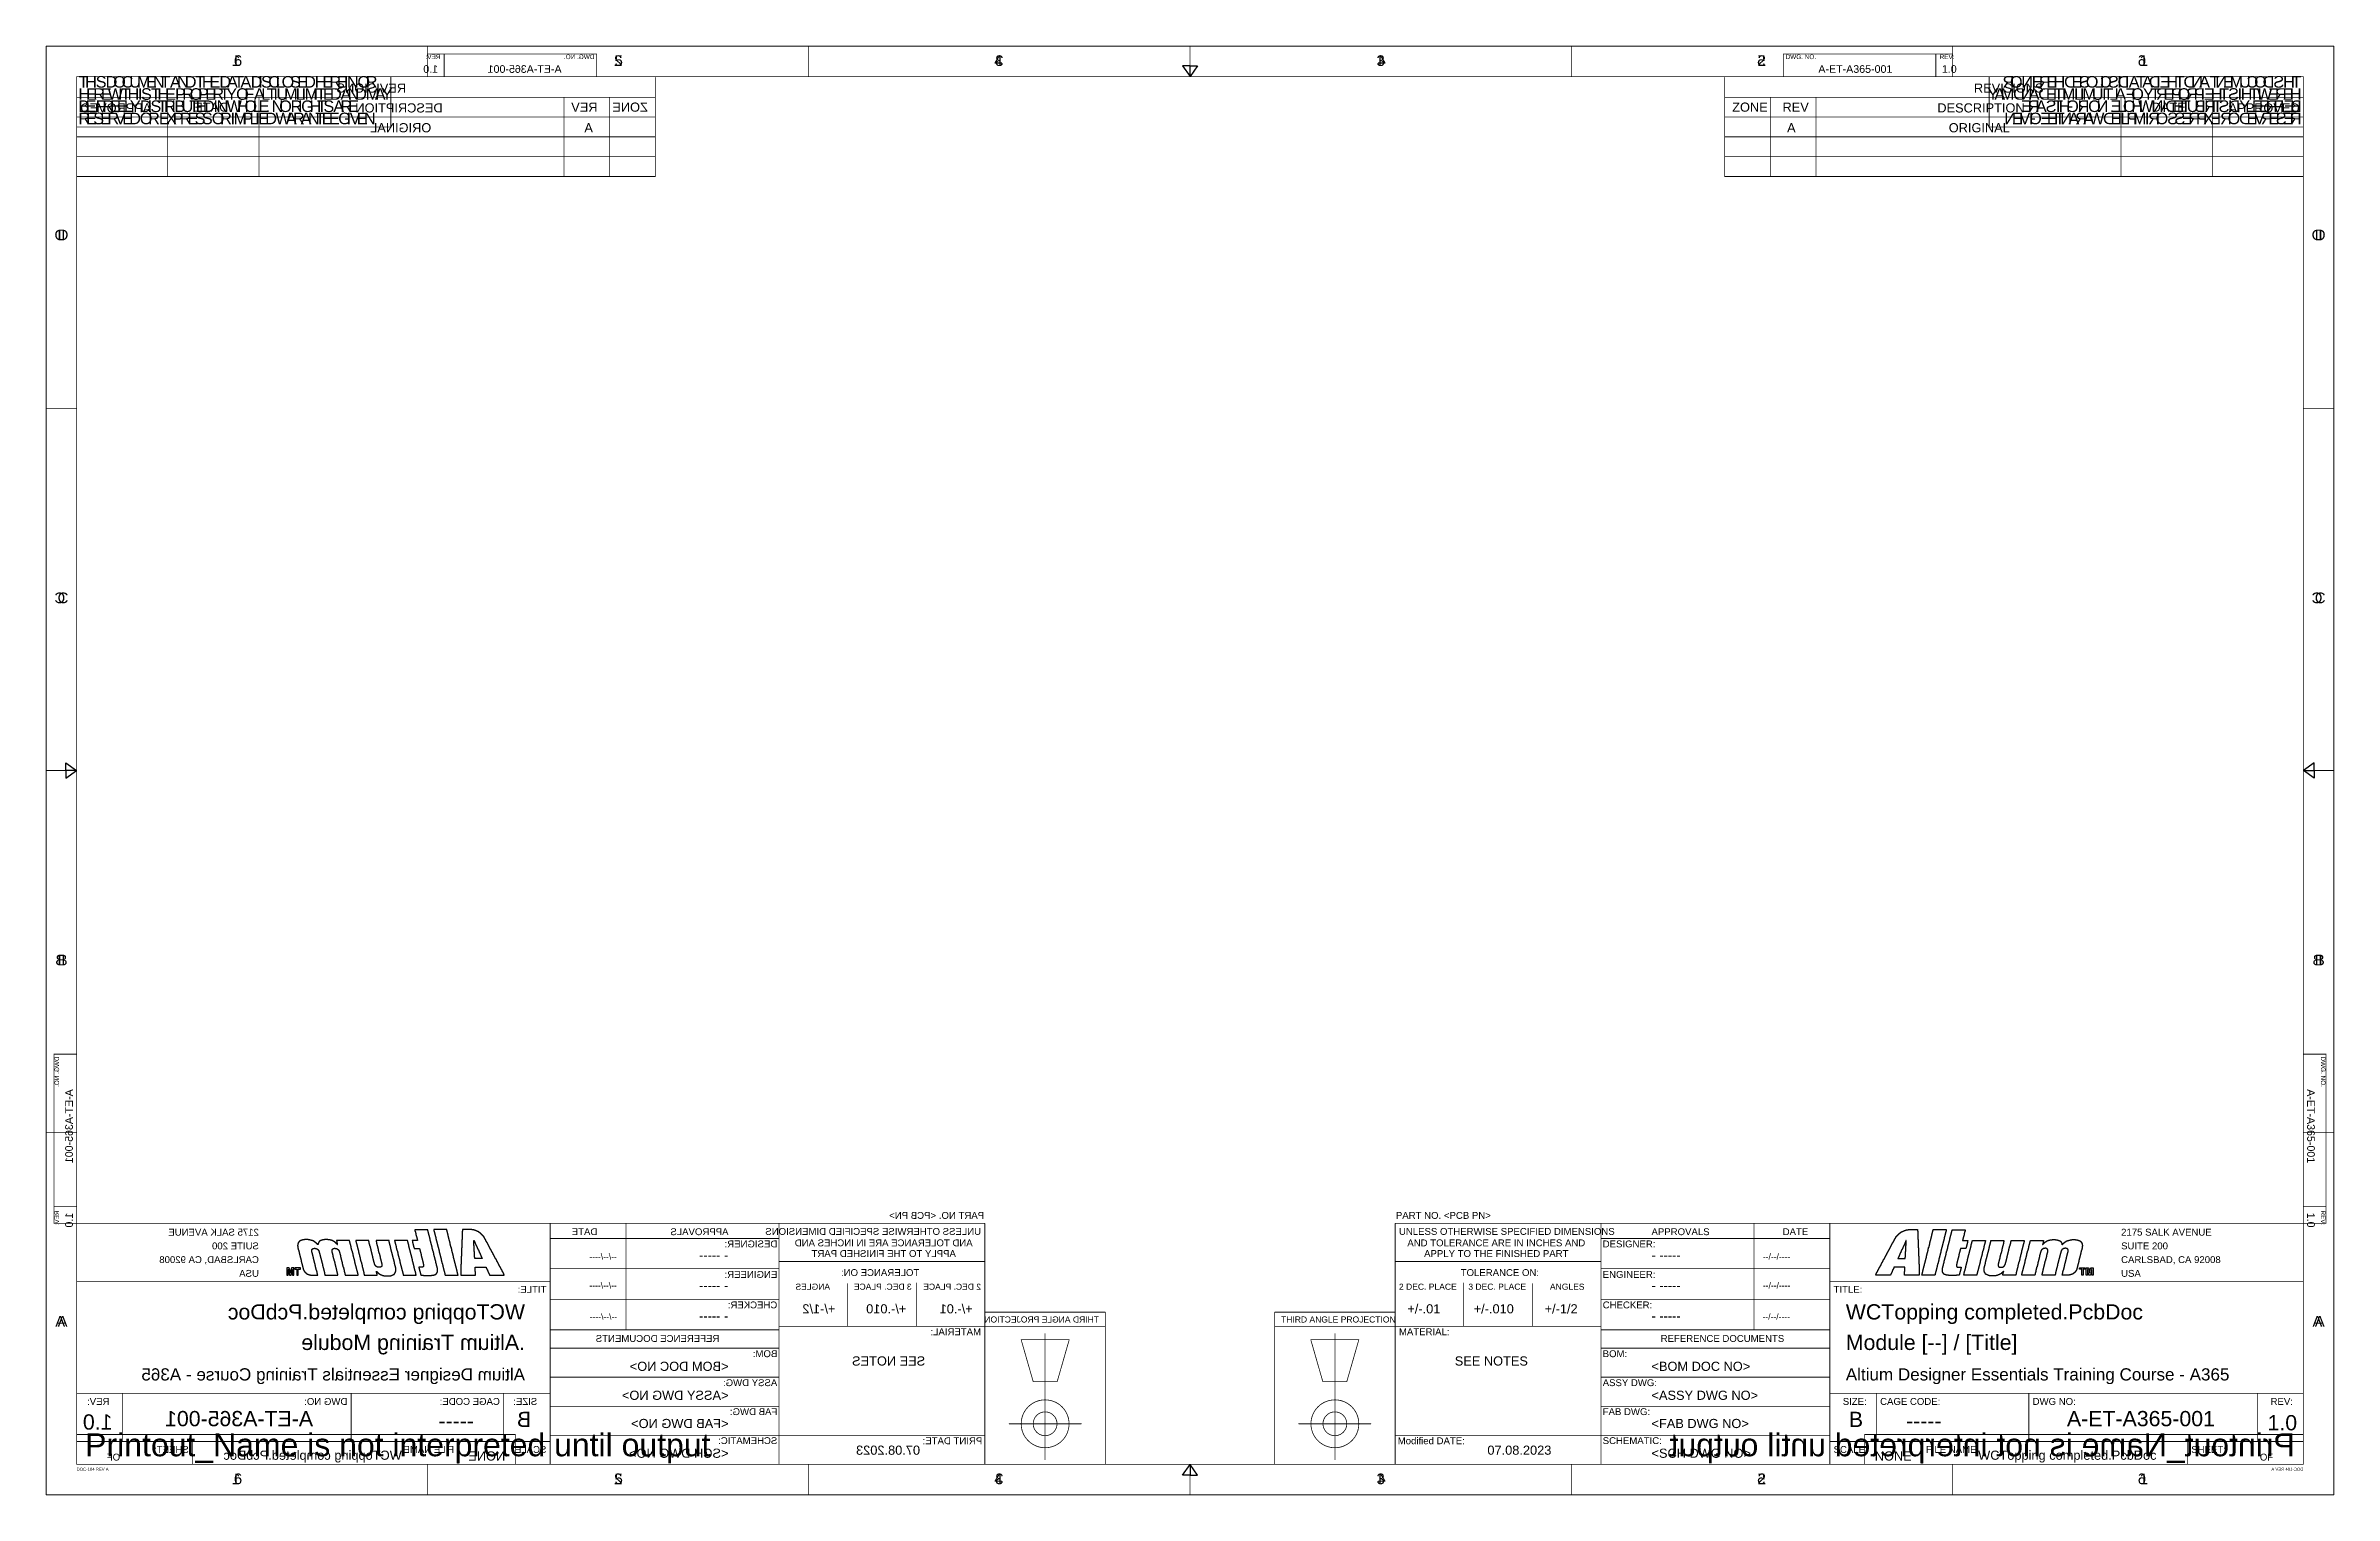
# Model space of a CAD drawing. Header units: inches. Extents: x -5.3 to 9.8, y -3.2 to 6.3.
import ezdxf

# ---------------------------------------------------------------- set-up
doc = ezdxf.new("R2010")
doc.units = ezdxf.units.IN
doc.header["$MEASUREMENT"] = 0
doc.layers.add('21_TITLE_BLOCK', color=56, linetype='Continuous')
doc.layers.add('22_TITLE_BLOCK_MIRRORED', color=56, linetype='Continuous')
doc.styles.add('Arial', font='', dxfattribs={"height": 0.2})
doc.styles.get('Arial').set_extended_font_data('Arial')

msp = doc.modelspace()

# ---------------------------------------------------------------- texts
at = {"layer": '21_TITLE_BLOCK', "style": 'Arial'}
for s, height, p in [('6', 0.07, (-4.019, 6.17)), ('5', 0.07, (-1.523, 6.17)), ('4', 0.07, (0.966, 6.17)), ('3', 0.07, (3.473, 6.17)), ('2', 0.07, (5.972, 6.17)), ('1', 0.07, (8.477, 6.17)), ('REVISIONS', 0.06, (7.39, 5.995)), ('ZONE', 0.06, (5.805, 5.87)), ('REV', 0.06, (6.135, 5.87)), ('DESCRIPTION', 0.06, (7.15, 5.865)), ('DATE', 0.06, (8.555, 5.87)), ('APPROVED', 0.06, (9.06, 5.865)), ('A', 0.06, (6.165, 5.735)), ('ORIGINAL', 0.06, (7.225, 5.735)), ('D', 0.07, (-5.175, 5.027)), ('D', 0.07, (9.625, 5.027)), ('C', 0.07, (-5.175, 2.647)), ('C', 0.07, (9.625, 2.647)), ('B', 0.07, (-5.175, 0.272)), ('B', 0.07, (9.625, 0.272)), ('PART NO.', 0.045, (3.6, -1.39)), ('UNLESS OTHERWISE SPECIFIED DIMENSIONS', 0.045, (3.62, -1.495)), ('DATE', 0.045, (6.136, -1.497)), ('2175 SALK AVENUE', 0.045, (8.355, -1.5)), ('AND TOLERANCE ARE IN INCHES AND', 0.045, (3.675, -1.57)), ('APPLY TO THE FINISHED PART', 0.045, (3.785, -1.64)), ('DESIGNER:', 0.045, (4.956, -1.577)), ('SUITE 200', 0.045, (8.355, -1.59)), ('CARLSBAD, CA 92008', 0.045, (8.355, -1.68)), ('TOLERANCE ON:', 0.045, (4.025, -1.765)), ('ENGINEER:', 0.045, (4.956, -1.777)), ('USA', 0.045, (8.355, -1.77)), ('2 DEC. PLACE', 0.04, (3.62, -1.855)), ('3 DEC. PLACE', 0.04, (4.075, -1.855)), ('+/-.010', 0.06, (4.11, -2.01)), ('+/-1/2', 0.06, (4.575, -2.01)), ('ANGLES', 0.04, (4.61, -1.855)), ('CHECKER:', 0.045, (4.956, -1.977)), ('TITLE:', 0.045, (6.47, -1.875)), ('WCTopping completed.PcbDoc', 0.1, (6.55, -2.05)), ('A', 0.07, (-5.175, -2.098)), ('A', 0.07, (9.625, -2.098)), ('MATERIAL:', 0.045, (3.62, -2.153)), ('REFERENCE DOCUMENTS', 0.045, (5.336, -2.197)), ('Module [--] / [Title]', 0.1, (6.55, -2.25)), ('SEE NOTES', 0.06, (3.986, -2.352)), ('BOM:', 0.045, (4.956, -2.297)), ('Altium Designer Essentials Training Course - A365', 0.08, (6.55, -2.45)), ('ASSY DWG:', 0.045, (4.956, -2.487)), ('FAB DWG:', 0.045, (4.956, -2.677)), ('SIZE:', 0.045, (6.53, -2.61)), ('B', 0.1, (6.57, -2.755)), ('CAGE CODE:', 0.045, (6.775, -2.61)), ('DWG NO:', 0.045, (7.775, -2.61)), ('A-ET-A365-001', 0.1, (8, -2.75)), ('1.0', 0.1, (9.315, -2.777)), ('REV:', 0.045, (9.335, -2.61)), ('Printout_Name is not interpreted until output', 0.15, (-4.994, -2.947)), ('Modified DATE:', 0.045, (3.612, -2.868)), ('SCHEMATIC:', 0.045, (4.956, -2.867)), ('-----', 0.1, (6.945, -2.765)), ('07.08.2023', 0.06, (4.2, -2.937)), ('SCALE:', 0.045, (6.47, -2.925)), ('FILE NAME:', 0.045, (7.075, -2.925)), ('WCTopping completed.PcbDoc', 0.06, (7.418, -2.97)), ('SHEET:', 0.045, (8.815, -2.925)), ('OF', 0.045, (9.265, -2.975)), ('6', 0.07, (-4.019, -3.13)), ('5', 0.07, (-1.523, -3.13)), ('4', 0.07, (0.966, -3.13)), ('3', 0.07, (3.473, -3.13)), ('2', 0.07, (5.972, -3.13)), ('1', 0.07, (8.477, -3.13))]:
    msp.add_text(s, height=height, dxfattribs=at).set_placement(p)
for s, height, rotation, p in [('DWG. NO.', 0.03, 360, (6.155, 6.215)), ('A-ET-A365-001', 0.05, 360, (6.37, 6.125)), ('REV:', 0.03, 360, (7.165, 6.215)), ('1.0', 0.05, 360, (7.18, 6.125)), ('T', 0.076, 360, (-5.038, 6.028)), ('H', 0.076, 360, (-5.038, 5.948)), ('H', 0.076, 360, (-4.995, 6.028)), ('E', 0.076, 360, (-4.988, 5.948)), ('I', 0.076, 360, (-4.945, 6.028)), ('R', 0.076, 360, (-4.941, 5.948)), ('S', 0.076, 360, (-4.925, 6.028)), ('E', 0.076, 360, (-4.891, 5.948)), ('D', 0.076, 360, (-4.86, 6.028)), ('W', 0.076, 360, (-4.846, 5.948)), ('O', 0.076, 360, (-4.81, 6.028)), ('I', 0.076, 360, (-4.778, 5.948)), ('T', 0.076, 360, (-4.76, 5.948)), ('C', 0.076, 360, (-4.755, 6.028)), ('H', 0.076, 360, (-4.716, 5.948)), ('U', 0.076, 360, (-4.705, 6.028)), ('M', 0.076, 360, (-4.655, 6.028)), ('I', 0.076, 360, (-4.648, 5.948)), ('S', 0.076, 360, (-4.628, 5.948)), ('E', 0.076, 360, (-4.596, 6.028)), ('T', 0.076, 360, (-4.563, 5.948)), ('N', 0.076, 360, (-4.55, 6.028)), ('H', 0.076, 360, (-4.52, 5.948)), ('T', 0.076, 360, (-4.501, 6.028)), ('E', 0.076, 360, (-4.47, 5.948)), ('A', 0.076, 360, (-4.438, 6.028)), ('P', 0.076, 360, (-4.405, 5.948)), ('N', 0.076, 360, (-4.391, 6.028)), ('R', 0.076, 360, (-4.358, 5.948)), ('D', 0.076, 360, (-4.341, 6.028)), ('O', 0.076, 360, (-4.308, 5.948)), ('T', 0.076, 360, (-4.273, 6.028)), ('P', 0.076, 360, (-4.254, 5.948)), ('H', 0.076, 360, (-4.229, 6.028)), ('E', 0.076, 360, (-4.207, 5.948)), ('E', 0.076, 360, (-4.179, 6.028)), ('R', 0.076, 360, (-4.16, 5.948)), ('T', 0.076, 360, (-4.112, 5.948)), ('D', 0.076, 360, (-4.114, 6.028)), ('Y', 0.076, 360, (-4.069, 5.948)), ('A', 0.076, 360, (-4.064, 6.028)), ('T', 0.076, 360, (-4.018, 6.028)), ('O', 0.076, 360, (-4.004, 5.948)), ('A', 0.076, 360, (-3.976, 6.028)), ('F', 0.076, 360, (-3.95, 5.948)), ('D', 0.076, 360, (-3.909, 6.028)), ('A', 0.076, 360, (-3.887, 5.948)), ('I', 0.076, 360, (-3.859, 6.028)), ('S', 0.076, 360, (-3.841, 6.028)), ('L', 0.076, 360, (-3.84, 5.948)), ('T', 0.076, 360, (-3.804, 5.948)), ('C', 0.076, 360, (-3.794, 6.028)), ('I', 0.076, 360, (-3.76, 5.948)), ('L', 0.076, 360, (-3.744, 6.028)), ('U', 0.076, 360, (-3.74, 5.948)), ('O', 0.076, 360, (-3.706, 6.028)), ('M', 0.076, 360, (-3.69, 5.948)), ('S', 0.076, 360, (-3.651, 6.028)), ('L', 0.076, 360, (-3.614, 5.948)), ('E', 0.076, 360, (-3.604, 6.028)), ('I', 0.076, 360, (-3.575, 5.948)), ('D', 0.076, 360, (-3.558, 6.028)), ('M', 0.076, 360, (-3.555, 5.948)), ('I', 0.076, 360, (-3.499, 5.948)), ('H', 0.076, 360, (-3.489, 6.028)), ('T', 0.076, 360, (-3.479, 5.948)), ('E', 0.076, 360, (-3.439, 6.028)), ('E', 0.076, 360, (-3.435, 5.948)), ('R', 0.076, 360, (-3.393, 6.028)), ('D', 0.076, 360, (-3.389, 5.948)), ('E', 0.076, 360, (-3.344, 6.028)), ('A', 0.076, 360, (-3.32, 5.948)), ('I', 0.076, 360, (-3.298, 6.028)), ('N', 0.076, 360, (-3.278, 6.028)), ('N', 0.076, 360, (-3.274, 5.948)), ('D', 0.076, 360, (-3.224, 5.948)), ('O', 0.076, 360, (-3.209, 6.028)), ('R', 0.076, 360, (-3.154, 6.028)), ('M', 0.076, 360, (-3.154, 5.948)), ('A', 0.076, 360, (-3.095, 5.948)), ('Y', 0.076, 360, (-3.05, 5.948)), ('B', 0.076, 360, (-5.038, 5.868)), ('R', 0.076, 360, (-5.038, 5.788)), ('E', 0.076, 360, (-4.991, 5.868)), ('E', 0.076, 360, (-4.988, 5.788)), ('S', 0.076, 360, (-4.941, 5.788)), ('F', 0.076, 360, (-4.925, 5.868)), ('E', 0.076, 360, (-4.895, 5.788)), ('R', 0.076, 360, (-4.881, 5.868)), ('R', 0.076, 360, (-4.848, 5.788)), ('E', 0.076, 360, (-4.831, 5.868)), ('V', 0.076, 360, (-4.798, 5.788)), ('E', 0.076, 360, (-4.786, 5.868)), ('E', 0.076, 360, (-4.751, 5.788)), ('L', 0.076, 360, (-4.74, 5.868)), ('Y', 0.076, 360, (-4.701, 5.868)), ('D', 0.076, 360, (-4.705, 5.788)), ('O', 0.076, 360, (-4.636, 5.788)), ('D', 0.076, 360, (-4.635, 5.868)), ('I', 0.076, 360, (-4.585, 5.868)), ('R', 0.076, 360, (-4.581, 5.788)), ('S', 0.076, 360, (-4.566, 5.868)), ('T', 0.076, 360, (-4.52, 5.868)), ('E', 0.076, 360, (-4.511, 5.788)), ('R', 0.076, 360, (-4.477, 5.868)), ('X', 0.076, 360, (-4.465, 5.788)), ('I', 0.076, 360, (-4.429, 5.868)), ('P', 0.076, 360, (-4.42, 5.788)), ('B', 0.076, 360, (-4.409, 5.868)), ('R', 0.076, 360, (-4.373, 5.788)), ('U', 0.076, 360, (-4.362, 5.868)), ('E', 0.076, 360, (-4.323, 5.788)), ('T', 0.076, 360, (-4.312, 5.868)), ('S', 0.076, 360, (-4.276, 5.788)), ('E', 0.076, 360, (-4.269, 5.868)), ('S', 0.076, 360, (-4.229, 5.788)), ('D', 0.076, 360, (-4.222, 5.868)), ('O', 0.076, 360, (-4.164, 5.788)), ('I', 0.076, 360, (-4.153, 5.868)), ('N', 0.076, 360, (-4.133, 5.868)), ('R', 0.076, 360, (-4.109, 5.788)), ('W', 0.076, 360, (-4.067, 5.868)), ('I', 0.076, 360, (-4.041, 5.788)), ('M', 0.076, 360, (-4.021, 5.788)), ('H', 0.076, 360, (-3.998, 5.868)), ('P', 0.076, 360, (-3.963, 5.788)), ('O', 0.076, 360, (-3.95, 5.868)), ('L', 0.076, 360, (-3.916, 5.788)), ('L', 0.076, 360, (-3.895, 5.868)), ('I', 0.076, 360, (-3.879, 5.788)), ('E', 0.076, 360, (-3.859, 5.788)), ('E', 0.076, 360, (-3.857, 5.868)), ('D', 0.076, 360, (-3.813, 5.788)), ('.', 0.076, 360, (-3.81, 5.868)), ('N', 0.076, 360, (-3.772, 5.868)), ('W', 0.076, 360, (-3.746, 5.788)), ('O', 0.076, 360, (-3.722, 5.868)), ('A', 0.076, 360, (-3.678, 5.788)), ('R', 0.076, 360, (-3.647, 5.868)), ('R', 0.076, 360, (-3.631, 5.788)), ('I', 0.076, 360, (-3.598, 5.868)), ('A', 0.076, 360, (-3.581, 5.788)), ('G', 0.076, 360, (-3.578, 5.868)), ('N', 0.076, 360, (-3.534, 5.788)), ('H', 0.076, 360, (-3.523, 5.868)), ('T', 0.076, 360, (-3.486, 5.788)), ('T', 0.076, 360, (-3.475, 5.868)), ('E', 0.076, 360, (-3.443, 5.788)), ('S', 0.076, 360, (-3.432, 5.868)), ('E', 0.076, 360, (-3.396, 5.788)), ('A', 0.076, 360, (-3.367, 5.868)), ('G', 0.076, 360, (-3.335, 5.788)), ('R', 0.076, 360, (-3.32, 5.868)), ('I', 0.076, 360, (-3.28, 5.788)), ('E', 0.076, 360, (-3.27, 5.868)), ('V', 0.076, 360, (-3.26, 5.788)), ('E', 0.076, 360, (-3.213, 5.788)), ('N', 0.076, 360, (-3.166, 5.788)), ('.', 0.076, 360, (-3.118, 5.788)), ('DWG. NO.', 0.03, 270, (9.665, -0.325)), ('A-ET-A365-001', 0.05, 270, (9.575, -0.54)), ('<PCB PN>', 0.045, 360, (3.915, -1.39)), ('REV:', 0.03, 270, (9.665, -1.335)), ('APPROVALS', 0.045, 360, (5.276, -1.497)), ('1.0', 0.05, 270, (9.575, -1.35)), ('- -----', 0.06, 360, (5.276, -1.657)), ('--/--/----', 0.04, 360, (6.006, -1.657)), ('+/-.01', 0.06, 360, (3.675, -2.01)), ('- -----', 0.06, 360, (5.276, -1.857)), ('--/--/----', 0.04, 360, (6.006, -1.847)), ('THIRD ANGLE PROJECTION', 0.04, 360, (2.847, -2.07)), ('- -----', 0.06, 360, (5.276, -2.057)), ('--/--/----', 0.04, 360, (6.004, -2.051)), ('<BOM DOC NO>', 0.06, 360, (5.276, -2.387)), ('<ASSY DWG NO>', 0.06, 360, (5.276, -2.577)), ('<FAB DWG NO>', 0.06, 360, (5.276, -2.762)), ('<SCH DWG NO>', 0.06, 360, (5.276, -2.957)), ('NONE', 0.06, 360, (6.74, -2.975)), ('DOC-104 REV A', 0.02, 360, (-5.05, -3.042))]:
    msp.add_text(s, height=height, rotation=rotation, dxfattribs=at).set_placement(p)
at = {"layer": '22_TITLE_BLOCK_MIRRORED', "style": 'Arial', "text_generation_flag": 2}
for s, height, rotation, p in [('1', 0.07, 360, (-3.977, 6.17)), ('1.0', 0.05, 360, (-2.68, 6.125)), ('REV:', 0.03, 360, (-2.665, 6.215)), ('A-ET-A365-001', 0.05, 360, (-1.87, 6.125)), ('DWG. NO.', 0.03, 360, (-1.655, 6.215)), ('2', 0.07, 360, (-1.472, 6.17)), ('3', 0.07, 360, (1.027, 6.17)), ('4', 0.07, 360, (3.534, 6.17)), ('5', 0.07, 360, (6.023, 6.17)), ('6', 0.07, 360, (8.519, 6.17)), ('REVISIONS', 0.06, 360, (-2.89, 5.995)), ('Y', 0.076, 360, (7.55, 5.948)), ('A', 0.076, 360, (7.595, 5.948)), ('M', 0.076, 360, (7.654, 5.948)), ('R', 0.076, 360, (7.654, 6.028)), ('O', 0.076, 360, (7.709, 6.028)), ('D', 0.076, 360, (7.724, 5.948)), ('N', 0.076, 360, (7.774, 5.948)), ('N', 0.076, 360, (7.778, 6.028)), ('A', 0.076, 360, (7.82, 5.948)), ('E', 0.076, 360, (7.844, 6.028)), ('I', 0.076, 360, (7.798, 6.028)), ('D', 0.076, 360, (7.889, 5.948)), ('R', 0.076, 360, (7.893, 6.028)), ('E', 0.076, 360, (7.935, 5.948)), ('E', 0.076, 360, (7.939, 6.028)), ('T', 0.076, 360, (7.979, 5.948)), ('H', 0.076, 360, (7.989, 6.028)), ('M', 0.076, 360, (8.055, 5.948)), ('I', 0.076, 360, (7.999, 5.948)), ('D', 0.076, 360, (8.058, 6.028)), ('E', 0.076, 360, (8.104, 6.028)), ('I', 0.076, 360, (8.075, 5.948)), ('L', 0.076, 360, (8.114, 5.948)), ('S', 0.076, 360, (8.151, 6.028)), ('M', 0.076, 360, (8.19, 5.948)), ('O', 0.076, 360, (8.206, 6.028)), ('U', 0.076, 360, (8.24, 5.948)), ('L', 0.076, 360, (8.244, 6.028)), ('C', 0.076, 360, (8.294, 6.028)), ('T', 0.076, 360, (8.304, 5.948)), ('I', 0.076, 360, (8.26, 5.948)), ('S', 0.076, 360, (8.341, 6.028)), ('L', 0.076, 360, (8.34, 5.948)), ('A', 0.076, 360, (8.387, 5.948)), ('D', 0.076, 360, (8.409, 6.028)), ('I', 0.076, 360, (8.359, 6.028)), ('F', 0.076, 360, (8.45, 5.948)), ('A', 0.076, 360, (8.476, 6.028)), ('O', 0.076, 360, (8.504, 5.948)), ('T', 0.076, 360, (8.518, 6.028)), ('A', 0.076, 360, (8.564, 6.028)), ('Y', 0.076, 360, (8.569, 5.948)), ('D', 0.076, 360, (8.614, 6.028)), ('T', 0.076, 360, (8.612, 5.948)), ('R', 0.076, 360, (8.66, 5.948)), ('E', 0.076, 360, (8.679, 6.028)), ('E', 0.076, 360, (8.707, 5.948)), ('H', 0.076, 360, (8.729, 6.028)), ('P', 0.076, 360, (8.754, 5.948)), ('T', 0.076, 360, (8.773, 6.028)), ('O', 0.076, 360, (8.808, 5.948)), ('D', 0.076, 360, (8.841, 6.028)), ('R', 0.076, 360, (8.858, 5.948)), ('N', 0.076, 360, (8.891, 6.028)), ('P', 0.076, 360, (8.905, 5.948)), ('A', 0.076, 360, (8.938, 6.028)), ('E', 0.076, 360, (8.97, 5.948)), ('T', 0.076, 360, (9.001, 6.028)), ('H', 0.076, 360, (9.02, 5.948)), ('N', 0.076, 360, (9.05, 6.028)), ('T', 0.076, 360, (9.063, 5.948)), ('E', 0.076, 360, (9.096, 6.028)), ('S', 0.076, 360, (9.128, 5.948)), ('M', 0.076, 360, (9.155, 6.028)), ('I', 0.076, 360, (9.148, 5.948)), ('U', 0.076, 360, (9.205, 6.028)), ('H', 0.076, 360, (9.216, 5.948)), ('C', 0.076, 360, (9.255, 6.028)), ('T', 0.076, 360, (9.26, 5.948)), ('O', 0.076, 360, (9.31, 6.028)), ('W', 0.076, 360, (9.346, 5.948)), ('I', 0.076, 360, (9.278, 5.948)), ('D', 0.076, 360, (9.36, 6.028)), ('E', 0.076, 360, (9.391, 5.948)), ('S', 0.076, 360, (9.425, 6.028)), ('R', 0.076, 360, (9.441, 5.948)), ('E', 0.076, 360, (9.488, 5.948)), ('I', 0.076, 360, (9.445, 6.028)), ('H', 0.076, 360, (9.495, 6.028)), ('H', 0.076, 360, (9.538, 5.948)), ('T', 0.076, 360, (9.538, 6.028)), ('APPROVED', 0.06, 360, (-4.56, 5.865)), ('DATE', 0.06, 360, (-4.055, 5.87)), ('DESCRIPTION', 0.06, 360, (-2.65, 5.865)), ('REV', 0.06, 360, (-1.635, 5.87)), ('ZONE', 0.06, 360, (-1.305, 5.87)), ('N', 0.076, 360, (7.666, 5.788)), ('E', 0.076, 360, (7.713, 5.788)), ('V', 0.076, 360, (7.76, 5.788)), ('E', 0.076, 360, (7.77, 5.868)), ('R', 0.076, 360, (7.82, 5.868)), ('G', 0.076, 360, (7.835, 5.788)), ('I', 0.076, 360, (7.78, 5.788)), ('A', 0.076, 360, (7.867, 5.868)), ('E', 0.076, 360, (7.896, 5.788)), ('S', 0.076, 360, (7.932, 5.868)), ('E', 0.076, 360, (7.943, 5.788)), ('T', 0.076, 360, (7.975, 5.868)), ('T', 0.076, 360, (7.986, 5.788)), ('H', 0.076, 360, (8.023, 5.868)), ('N', 0.076, 360, (8.034, 5.788)), ('G', 0.076, 360, (8.078, 5.868)), ('A', 0.076, 360, (8.081, 5.788)), ('R', 0.076, 360, (8.131, 5.788)), ('R', 0.076, 360, (8.147, 5.868)), ('I', 0.076, 360, (8.098, 5.868)), ('A', 0.076, 360, (8.178, 5.788)), ('O', 0.076, 360, (8.222, 5.868)), ('W', 0.076, 360, (8.246, 5.788)), ('N', 0.076, 360, (8.272, 5.868)), ('D', 0.076, 360, (8.313, 5.788)), ('E', 0.076, 360, (8.357, 5.868)), ('.', 0.076, 360, (8.31, 5.868)), ('E', 0.076, 360, (8.359, 5.788)), ('L', 0.076, 360, (8.395, 5.868)), ('I', 0.076, 360, (8.379, 5.788)), ('L', 0.076, 360, (8.416, 5.788)), ('O', 0.076, 360, (8.45, 5.868)), ('P', 0.076, 360, (8.463, 5.788)), ('H', 0.076, 360, (8.498, 5.868)), ('M', 0.076, 360, (8.521, 5.788)), ('W', 0.076, 360, (8.567, 5.868)), ('I', 0.076, 360, (8.541, 5.788)), ('R', 0.076, 360, (8.609, 5.788)), ('N', 0.076, 360, (8.633, 5.868)), ('O', 0.076, 360, (8.664, 5.788)), ('I', 0.076, 360, (8.653, 5.868)), ('D', 0.076, 360, (8.722, 5.868)), ('S', 0.076, 360, (8.729, 5.788)), ('E', 0.076, 360, (8.769, 5.868)), ('S', 0.076, 360, (8.776, 5.788)), ('T', 0.076, 360, (8.812, 5.868)), ('E', 0.076, 360, (8.823, 5.788)), ('U', 0.076, 360, (8.862, 5.868)), ('R', 0.076, 360, (8.873, 5.788)), ('B', 0.076, 360, (8.909, 5.868)), ('P', 0.076, 360, (8.92, 5.788)), ('X', 0.076, 360, (8.965, 5.788)), ('R', 0.076, 360, (8.977, 5.868)), ('I', 0.076, 360, (8.929, 5.868)), ('E', 0.076, 360, (9.011, 5.788)), ('T', 0.076, 360, (9.02, 5.868)), ('S', 0.076, 360, (9.066, 5.868)), ('R', 0.076, 360, (9.081, 5.788)), ('O', 0.076, 360, (9.136, 5.788)), ('D', 0.076, 360, (9.135, 5.868)), ('I', 0.076, 360, (9.085, 5.868)), ('Y', 0.076, 360, (9.201, 5.868)), ('D', 0.076, 360, (9.205, 5.788)), ('L', 0.076, 360, (9.24, 5.868)), ('E', 0.076, 360, (9.251, 5.788)), ('E', 0.076, 360, (9.286, 5.868)), ('V', 0.076, 360, (9.298, 5.788)), ('E', 0.076, 360, (9.331, 5.868)), ('R', 0.076, 360, (9.348, 5.788)), ('R', 0.076, 360, (9.381, 5.868)), ('E', 0.076, 360, (9.395, 5.788)), ('F', 0.076, 360, (9.425, 5.868)), ('S', 0.076, 360, (9.441, 5.788)), ('E', 0.076, 360, (9.488, 5.788)), ('E', 0.076, 360, (9.491, 5.868)), ('R', 0.076, 360, (9.538, 5.788)), ('B', 0.076, 360, (9.538, 5.868)), ('ORIGINAL', 0.06, 360, (-2.725, 5.735)), ('A', 0.06, 360, (-1.665, 5.735)), ('.', 0.076, 360, (7.618, 5.788)), ('D', 0.07, 360, (-5.125, 5.027)), ('D', 0.07, 360, (9.675, 5.027)), ('C', 0.07, 360, (-5.125, 2.647)), ('C', 0.07, 360, (9.675, 2.647)), ('B', 0.07, 360, (-5.125, 0.272)), ('B', 0.07, 360, (9.675, 0.272)), ('DWG. NO.', 0.03, 90, (-5.165, -0.325)), ('A-ET-A365-001', 0.05, 90, (-5.075, -0.54)), ('REV:', 0.03, 90, (-5.165, -1.335)), ('<PCB PN>', 0.045, 360, (0.585, -1.39)), ('PART NO.', 0.045, 360, (0.9, -1.39)), ('1.0', 0.05, 90, (-5.075, -1.35)), ('2175 SALK AVENUE', 0.045, 360, (-3.855, -1.5)), ('DATE', 0.045, 360, (-1.636, -1.497)), ('APPROVALS', 0.045, 360, (-0.776, -1.497)), ('UNLESS OTHERWISE SPECIFIED DIMENSIONS', 0.045, 360, (0.88, -1.495)), ('CARLSBAD, CA 92008', 0.045, 360, (-3.855, -1.68)), ('SUITE 200', 0.045, 360, (-3.855, -1.59)), ('--/--/----', 0.04, 360, (-1.508, -1.657)), ('- -----', 0.06, 360, (-0.778, -1.657)), ('DESIGNER:', 0.045, 360, (-0.456, -1.577)), ('AND TOLERANCE ARE IN INCHES AND', 0.045, 360, (0.825, -1.57)), ('APPLY TO THE FINISHED PART', 0.045, 360, (0.715, -1.64)), ('USA', 0.045, 360, (-3.855, -1.77)), ('ENGINEER:', 0.045, 360, (-0.456, -1.777)), ('TOLERANCE ON:', 0.045, 360, (0.475, -1.765)), ('WCTopping completed.PcbDoc', 0.1, 360, (-2.11, -2.05)), ('TITLE:', 0.045, 360, (-1.97, -1.875)), ('--/--/----', 0.04, 360, (-1.508, -1.847)), ('- -----', 0.06, 360, (-0.778, -1.857)), ('CHECKER:', 0.045, 360, (-0.456, -1.977)), ('ANGLES', 0.04, 360, (-0.11, -1.855)), ('+/-1/2', 0.06, 360, (-0.075, -2.01)), ('3 DEC. PLACE', 0.04, 360, (0.425, -1.855)), ('+/-.010', 0.06, 360, (0.39, -2.01)), ('2 DEC. PLACE', 0.04, 360, (0.88, -1.855)), ('+/-.01', 0.06, 360, (0.825, -2.01)), ('A', 0.07, 360, (-5.125, -2.098)), ('--/--/----', 0.04, 360, (-1.506, -2.051)), ('- -----', 0.06, 360, (-0.778, -2.057)), ('THIRD ANGLE PROJECTION', 0.04, 360, (1.653, -2.07)), ('A', 0.07, 360, (9.675, -2.098)), ('.Altium Training Module ', 0.1, 360, (-2.11, -2.25)), ('REFERENCE DOCUMENTS', 0.045, 360, (-0.836, -2.197)), ('MATERIAL:', 0.045, 360, (0.88, -2.153)), ('Altium Designer Essentials Training Course - A365', 0.08, 360, (-2.11, -2.45)), ('<BOM DOC NO>', 0.06, 360, (-0.776, -2.387)), ('BOM:', 0.045, 360, (-0.456, -2.297)), ('SEE NOTES', 0.06, 360, (0.514, -2.352)), ('<ASSY DWG NO>', 0.06, 360, (-0.776, -2.577)), ('ASSY DWG:', 0.045, 360, (-0.456, -2.487)), ('1.0', 0.1, 360, (-4.815, -2.772)), ('REV:', 0.045, 360, (-4.835, -2.61)), ('A-ET-A365-001', 0.1, 360, (-3.5, -2.75)), ('DWG NO:', 0.045, 360, (-3.275, -2.61)), ('CAGE CODE:', 0.045, 360, (-2.275, -2.61)), ('SIZE:', 0.045, 360, (-2.03, -2.61)), ('B', 0.1, 360, (-2.07, -2.755)), ('FAB DWG:', 0.045, 360, (-0.456, -2.677)), ('-----', 0.1, 360, (-2.445, -2.765)), ('<FAB DWG NO>', 0.06, 360, (-0.776, -2.762)), ('SCHEMATIC:', 0.045, 360, (-0.456, -2.867)), ('PRINT DATE:', 0.045, 360, (0.888, -2.868)), ('Printout_Name is not interpreted until output', 0.15, 360, (9.494, -2.947)), ('OF', 0.045, 360, (-4.765, -2.975)), ('SHEET:', 0.045, 360, (-4.315, -2.925)), ('WCTopping completed.PcbDoc', 0.06, 360, (-2.918, -2.97)), ('FILE NAME:', 0.045, 360, (-2.575, -2.925)), ('NONE', 0.06, 360, (-2.24, -2.975)), ('SCALE:', 0.045, 360, (-1.97, -2.925)), ('<SCH DWG NO>', 0.06, 360, (-0.776, -2.957)), ('07.08.2023', 0.06, 360, (0.48, -2.937)), ('1', 0.07, 360, (-3.977, -3.13)), ('2', 0.07, 360, (-1.472, -3.13)), ('3', 0.07, 360, (1.027, -3.13)), ('4', 0.07, 360, (3.534, -3.13)), ('5', 0.07, 360, (6.023, -3.13)), ('6', 0.07, 360, (8.519, -3.13)), ('DOC-104 REV A', 0.02, 360, (9.55, -3.042))]:
    msp.add_text(s, height=height, rotation=rotation, dxfattribs=at).set_placement(p)

# ---------------------------------------------------------------- linework, layer by layer
at = {"layer": '21_TITLE_BLOCK'}
for p, q in [((2.2, 6.17), (2.25, 6.1)), ((2.25, 6.17), (2.2, 6.17)), ((2.3, 6.17), (2.25, 6.1)), ((2.25, 6.1), (2.25, 6.17)), ((2.25, 6.17), (2.3, 6.17)), ((2.25, 6.1), (2.25, 6.17)), ((-5.12, 1.6), (-5.05, 1.55)), ((-5.12, 1.55), (-5.12, 1.6)), ((-5.12, 1.5), (-5.05, 1.55)), ((-5.05, 1.55), (-5.12, 1.55)), ((-5.12, 1.55), (-5.12, 1.5)), ((-5.05, 1.55), (-5.12, 1.55)), ((9.62, 1.6), (9.55, 1.55)), ((9.55, 1.55), (9.62, 1.55)), ((9.62, 1.5), (9.55, 1.55)), ((9.55, 1.55), (9.62, 1.55)), ((9.62, 1.55), (9.62, 1.6)), ((9.62, 1.55), (9.62, 1.5)), ((6.886, -1.501), (6.886, -1.5)), ((6.886, -1.5), (6.887, -1.5)), ((6.887, -1.5), (6.887, -1.499)), ((6.887, -1.499), (6.889, -1.499)), ((6.889, -1.499), (6.889, -1.498)), ((6.889, -1.498), (6.89, -1.498)), ((6.89, -1.498), (6.89, -1.497)), ((6.89, -1.497), (6.891, -1.497)), ((6.891, -1.497), (6.891, -1.495)), ((6.891, -1.495), (6.892, -1.495)), ((6.892, -1.495), (6.892, -1.494)), ((6.892, -1.494), (6.893, -1.494)), ((6.893, -1.494), (6.893, -1.493)), ((6.893, -1.493), (6.894, -1.493)), ((6.894, -1.493), (6.894, -1.492)), ((6.894, -1.492), (6.895, -1.492)), ((6.895, -1.492), (6.895, -1.491)), ((6.895, -1.491), (6.897, -1.491)), ((6.897, -1.491), (6.897, -1.49)), ((6.897, -1.49), (6.898, -1.49)), ((6.898, -1.49), (6.898, -1.489)), ((6.898, -1.489), (6.899, -1.489)), ((6.899, -1.489), (6.899, -1.488)), ((6.899, -1.488), (6.9, -1.488)), ((6.9, -1.488), (6.9, -1.487)), ((6.9, -1.487), (6.901, -1.487)), ((6.901, -1.487), (6.901, -1.486)), ((6.901, -1.486), (6.902, -1.486)), ((6.902, -1.486), (6.902, -1.485)), ((6.902, -1.485), (6.904, -1.485)), ((6.904, -1.485), (6.904, -1.483)), ((6.904, -1.483), (6.905, -1.483)), ((6.905, -1.483), (6.905, -1.482)), ((6.905, -1.482), (6.906, -1.482)), ((6.906, -1.482), (6.906, -1.481)), ((6.906, -1.481), (6.908, -1.481)), ((6.908, -1.481), (6.908, -1.48)), ((6.908, -1.48), (6.909, -1.48)), ((6.909, -1.48), (6.909, -1.479)), ((6.909, -1.479), (6.911, -1.479)), ((6.911, -1.479), (6.911, -1.478)), ((6.911, -1.478), (6.912, -1.478)), ((6.912, -1.478), (6.912, -1.477)), ((6.912, -1.477), (6.914, -1.477)), ((6.914, -1.477), (6.914, -1.476)), ((6.914, -1.476), (6.916, -1.476)), ((6.916, -1.476), (6.916, -1.475)), ((6.916, -1.475), (6.917, -1.475)), ((6.917, -1.475), (6.917, -1.474)), ((6.917, -1.474), (6.92, -1.474)), ((6.92, -1.474), (6.92, -1.473)), ((6.92, -1.473), (6.922, -1.473)), ((6.922, -1.473), (6.922, -1.472)), ((6.922, -1.472), (6.924, -1.472)), ((6.924, -1.472), (6.924, -1.471)), ((6.924, -1.471), (6.926, -1.471)), ((6.926, -1.471), (6.926, -1.47)), ((6.926, -1.47), (6.928, -1.47)), ((6.928, -1.47), (6.928, -1.469)), ((6.928, -1.469), (6.931, -1.469)), ((6.931, -1.469), (6.931, -1.468)), ((6.931, -1.468), (6.933, -1.468)), ((6.933, -1.468), (6.933, -1.467)), ((6.933, -1.467), (6.936, -1.467)), ((6.936, -1.467), (6.936, -1.466)), ((6.936, -1.466), (6.939, -1.466)), ((6.939, -1.466), (6.939, -1.465)), ((6.939, -1.465), (6.943, -1.465)), ((6.943, -1.465), (6.943, -1.464)), ((6.943, -1.464), (6.946, -1.464)), ((6.946, -1.464), (6.946, -1.463)), ((6.946, -1.463), (6.952, -1.463)), ((6.952, -1.463), (6.952, -1.462)), ((6.952, -1.462), (6.958, -1.462)), ((6.958, -1.462), (6.958, -1.461)), ((6.958, -1.461), (7.021, -1.461)), ((7.021, -1.461), (7.021, -1.47)), ((7.021, -1.47), (7.022, -1.47)), ((7.022, -1.47), (7.022, -1.498)), ((7.022, -1.498), (7.023, -1.498)), ((7.023, -1.498), (7.023, -1.525)), ((7.113, -1.504), (7.113, -1.5)), ((7.113, -1.5), (7.114, -1.5)), ((7.114, -1.5), (7.114, -1.496)), ((7.114, -1.496), (7.115, -1.496)), ((7.115, -1.496), (7.115, -1.492)), ((7.115, -1.492), (7.116, -1.492)), ((7.116, -1.492), (7.116, -1.488)), ((7.116, -1.488), (7.117, -1.488)), ((7.117, -1.488), (7.117, -1.483)), ((7.117, -1.483), (7.118, -1.483)), ((7.118, -1.483), (7.118, -1.479)), ((7.118, -1.479), (7.119, -1.479)), ((7.119, -1.479), (7.119, -1.475)), ((7.119, -1.475), (7.12, -1.475)), ((7.12, -1.475), (7.12, -1.471)), ((7.12, -1.471), (7.121, -1.471)), ((7.121, -1.471), (7.121, -1.467)), ((7.121, -1.467), (7.122, -1.467)), ((7.122, -1.467), (7.122, -1.463)), ((7.122, -1.463), (7.123, -1.463)), ((7.123, -1.463), (7.123, -1.461)), ((7.123, -1.461), (7.209, -1.461)), ((7.2, -1.499), (7.199, -1.499)), ((7.199, -1.499), (7.199, -1.503)), ((7.201, -1.495), (7.2, -1.495)), ((7.2, -1.495), (7.2, -1.499)), ((7.202, -1.491), (7.201, -1.491)), ((7.201, -1.491), (7.201, -1.495)), ((7.203, -1.487), (7.202, -1.487)), ((7.202, -1.487), (7.202, -1.491)), ((7.204, -1.482), (7.203, -1.482)), ((7.203, -1.482), (7.203, -1.487)), ((7.205, -1.478), (7.204, -1.478)), ((7.204, -1.478), (7.204, -1.482)), ((7.206, -1.474), (7.205, -1.474)), ((7.205, -1.474), (7.205, -1.478)), ((7.207, -1.47), (7.206, -1.47)), ((7.206, -1.47), (7.206, -1.474)), ((7.208, -1.466), (7.207, -1.466)), ((7.207, -1.466), (7.207, -1.47)), ((7.209, -1.462), (7.208, -1.462)), ((7.208, -1.462), (7.208, -1.466)), ((7.209, -1.461), (7.209, -1.462)), ((7.238, -1.502), (7.238, -1.498)), ((7.238, -1.498), (7.239, -1.498)), ((7.239, -1.498), (7.239, -1.494)), ((7.239, -1.494), (7.24, -1.494)), ((7.24, -1.494), (7.24, -1.49)), ((7.24, -1.49), (7.241, -1.49)), ((7.241, -1.49), (7.241, -1.486)), ((7.241, -1.486), (7.243, -1.486)), ((7.243, -1.486), (7.243, -1.481)), ((7.243, -1.481), (7.244, -1.481)), ((7.244, -1.481), (7.244, -1.477)), ((7.244, -1.477), (7.245, -1.477)), ((7.245, -1.477), (7.245, -1.473)), ((7.245, -1.473), (7.246, -1.473)), ((7.246, -1.473), (7.246, -1.469)), ((7.246, -1.469), (7.247, -1.469)), ((7.247, -1.469), (7.247, -1.465)), ((7.247, -1.465), (7.248, -1.465)), ((7.248, -1.465), (7.248, -1.463)), ((7.248, -1.463), (7.333, -1.463)), ((7.324, -1.5), (7.323, -1.5)), ((7.323, -1.5), (7.323, -1.503)), ((7.325, -1.496), (7.324, -1.496)), ((7.324, -1.496), (7.324, -1.5)), ((7.326, -1.492), (7.325, -1.492)), ((7.325, -1.492), (7.325, -1.496)), ((7.327, -1.488), (7.326, -1.488)), ((7.326, -1.488), (7.326, -1.492)), ((7.328, -1.483), (7.327, -1.483)), ((7.327, -1.483), (7.327, -1.488)), ((7.329, -1.479), (7.328, -1.479)), ((7.328, -1.479), (7.328, -1.483)), ((7.331, -1.475), (7.329, -1.475)), ((7.329, -1.475), (7.329, -1.479)), ((7.332, -1.471), (7.331, -1.471)), ((7.331, -1.471), (7.331, -1.475)), ((7.333, -1.468), (7.332, -1.468)), ((7.332, -1.468), (7.332, -1.471)), ((7.333, -1.463), (7.333, -1.468)), ((6.803, -1.652), (6.803, -1.65)), ((6.803, -1.65), (6.804, -1.65)), ((6.804, -1.65), (6.804, -1.648)), ((6.804, -1.648), (6.805, -1.648)), ((6.805, -1.648), (6.805, -1.646)), ((6.805, -1.646), (6.806, -1.646)), ((6.806, -1.646), (6.806, -1.644)), ((6.806, -1.644), (6.807, -1.644)), ((6.807, -1.644), (6.807, -1.642)), ((6.807, -1.642), (6.808, -1.642)), ((6.808, -1.642), (6.808, -1.641)), ((6.808, -1.641), (6.809, -1.641)), ((6.809, -1.641), (6.809, -1.639)), ((6.809, -1.639), (6.81, -1.639)), ((6.81, -1.639), (6.81, -1.637)), ((6.81, -1.637), (6.811, -1.637)), ((6.811, -1.637), (6.811, -1.635)), ((6.811, -1.635), (6.812, -1.635)), ((6.812, -1.635), (6.812, -1.633)), ((6.812, -1.633), (6.813, -1.633)), ((6.813, -1.633), (6.813, -1.63)), ((6.813, -1.63), (6.814, -1.63)), ((6.814, -1.63), (6.814, -1.628)), ((6.814, -1.628), (6.815, -1.628)), ((6.815, -1.628), (6.815, -1.626)), ((6.815, -1.626), (6.816, -1.626)), ((6.816, -1.626), (6.816, -1.625)), ((6.816, -1.625), (6.817, -1.625)), ((6.817, -1.625), (6.817, -1.623)), ((6.817, -1.623), (6.818, -1.623)), ((6.818, -1.623), (6.818, -1.621)), ((6.818, -1.621), (6.819, -1.621)), ((6.819, -1.621), (6.819, -1.619)), ((6.819, -1.619), (6.82, -1.619)), ((6.82, -1.619), (6.82, -1.617)), ((6.82, -1.617), (6.821, -1.617)), ((6.821, -1.617), (6.821, -1.615)), ((6.821, -1.615), (6.822, -1.615)), ((6.822, -1.615), (6.822, -1.613)), ((6.822, -1.613), (6.823, -1.613)), ((6.823, -1.613), (6.823, -1.612)), ((6.823, -1.612), (6.824, -1.612)), ((6.824, -1.612), (6.824, -1.61)), ((6.824, -1.61), (6.825, -1.61)), ((6.825, -1.61), (6.825, -1.608)), ((6.825, -1.608), (6.826, -1.608)), ((6.826, -1.608), (6.826, -1.606)), ((6.826, -1.606), (6.827, -1.606)), ((6.827, -1.606), (6.827, -1.604)), ((6.827, -1.604), (6.828, -1.604)), ((6.828, -1.604), (6.828, -1.602)), ((6.828, -1.602), (6.829, -1.602)), ((6.829, -1.602), (6.829, -1.599)), ((6.829, -1.599), (6.831, -1.599)), ((6.831, -1.599), (6.831, -1.598)), ((6.831, -1.598), (6.832, -1.598)), ((6.832, -1.598), (6.832, -1.596)), ((6.832, -1.596), (6.833, -1.596)), ((6.833, -1.596), (6.833, -1.594)), ((6.833, -1.594), (6.834, -1.594)), ((6.834, -1.594), (6.834, -1.592)), ((6.834, -1.592), (6.835, -1.592)), ((6.835, -1.592), (6.835, -1.59)), ((6.835, -1.59), (6.836, -1.59)), ((6.836, -1.59), (6.836, -1.588)), ((6.836, -1.588), (6.837, -1.588)), ((6.837, -1.588), (6.837, -1.586)), ((6.837, -1.586), (6.838, -1.586)), ((6.838, -1.586), (6.838, -1.584)), ((6.838, -1.584), (6.839, -1.584)), ((6.839, -1.584), (6.839, -1.583)), ((6.839, -1.583), (6.84, -1.583)), ((6.84, -1.583), (6.84, -1.581)), ((6.84, -1.581), (6.841, -1.581)), ((6.841, -1.581), (6.841, -1.579)), ((6.841, -1.579), (6.842, -1.579)), ((6.842, -1.579), (6.842, -1.577)), ((6.842, -1.577), (6.843, -1.577)), ((6.843, -1.577), (6.843, -1.575)), ((6.843, -1.575), (6.844, -1.575)), ((6.844, -1.575), (6.844, -1.573)), ((6.844, -1.573), (6.845, -1.573)), ((6.845, -1.573), (6.845, -1.57)), ((6.845, -1.57), (6.846, -1.57)), ((6.846, -1.57), (6.846, -1.569)), ((6.846, -1.569), (6.847, -1.569)), ((6.847, -1.569), (6.847, -1.567)), ((6.847, -1.567), (6.848, -1.567)), ((6.848, -1.567), (6.848, -1.565)), ((6.848, -1.565), (6.849, -1.565)), ((6.849, -1.565), (6.849, -1.563)), ((6.849, -1.563), (6.85, -1.563)), ((6.85, -1.563), (6.85, -1.561)), ((6.85, -1.561), (6.851, -1.561)), ((6.851, -1.561), (6.851, -1.559)), ((6.851, -1.559), (6.852, -1.559)), ((6.852, -1.559), (6.852, -1.557)), ((6.852, -1.557), (6.853, -1.557)), ((6.853, -1.557), (6.853, -1.556)), ((6.853, -1.556), (6.854, -1.556)), ((6.854, -1.556), (6.854, -1.554)), ((6.854, -1.554), (6.855, -1.554)), ((6.855, -1.554), (6.855, -1.552)), ((6.855, -1.552), (6.856, -1.552)), ((6.856, -1.552), (6.856, -1.55)), ((6.856, -1.55), (6.857, -1.55)), ((6.857, -1.55), (6.857, -1.548)), ((6.857, -1.548), (6.858, -1.548)), ((6.858, -1.548), (6.858, -1.546)), ((6.858, -1.546), (6.86, -1.546)), ((6.86, -1.546), (6.86, -1.544)), ((6.86, -1.544), (6.861, -1.544)), ((6.861, -1.544), (6.861, -1.541)), ((6.861, -1.541), (6.862, -1.541)), ((6.862, -1.541), (6.862, -1.54)), ((6.862, -1.54), (6.863, -1.54)), ((6.863, -1.54), (6.863, -1.538)), ((6.863, -1.538), (6.864, -1.538)), ((6.864, -1.538), (6.864, -1.536)), ((6.864, -1.536), (6.865, -1.536)), ((6.865, -1.536), (6.865, -1.534)), ((6.865, -1.534), (6.866, -1.534)), ((6.866, -1.534), (6.866, -1.532)), ((6.866, -1.532), (6.867, -1.532)), ((6.867, -1.532), (6.867, -1.53)), ((6.867, -1.53), (6.868, -1.53)), ((6.868, -1.53), (6.868, -1.528)), ((6.868, -1.528), (6.869, -1.528)), ((6.869, -1.528), (6.869, -1.527)), ((6.869, -1.527), (6.87, -1.527)), ((6.87, -1.527), (6.87, -1.525)), ((6.87, -1.525), (6.871, -1.525)), ((6.871, -1.525), (6.871, -1.523)), ((6.871, -1.523), (6.872, -1.523)), ((6.872, -1.523), (6.872, -1.521)), ((6.872, -1.521), (6.873, -1.521)), ((6.873, -1.521), (6.873, -1.519)), ((6.873, -1.519), (6.874, -1.519)), ((6.874, -1.519), (6.874, -1.517)), ((6.874, -1.517), (6.875, -1.517)), ((6.875, -1.517), (6.875, -1.516)), ((6.875, -1.516), (6.876, -1.516)), ((6.876, -1.516), (6.876, -1.514)), ((6.876, -1.514), (6.877, -1.514)), ((6.877, -1.514), (6.877, -1.512)), ((6.877, -1.512), (6.878, -1.512)), ((6.878, -1.512), (6.878, -1.51)), ((6.878, -1.51), (6.879, -1.51)), ((6.879, -1.51), (6.879, -1.509)), ((6.879, -1.509), (6.88, -1.509)), ((6.88, -1.509), (6.88, -1.507)), ((6.88, -1.507), (6.881, -1.507)), ((6.881, -1.507), (6.881, -1.506)), ((6.881, -1.506), (6.882, -1.506)), ((6.882, -1.506), (6.882, -1.505)), ((6.882, -1.505), (6.883, -1.505)), ((6.883, -1.505), (6.883, -1.503)), ((6.883, -1.503), (6.884, -1.503)), ((6.884, -1.503), (6.884, -1.502)), ((6.884, -1.502), (6.885, -1.502)), ((6.885, -1.502), (6.885, -1.501)), ((6.885, -1.501), (6.886, -1.501)), ((6.893, -1.647), (6.892, -1.647)), ((6.892, -1.647), (6.892, -1.648)), ((6.892, -1.648), (6.892, -1.649)), ((6.892, -1.649), (6.94, -1.649)), ((6.894, -1.645), (6.893, -1.645)), ((6.893, -1.645), (6.893, -1.646)), ((6.893, -1.646), (6.893, -1.647)), ((6.895, -1.643), (6.894, -1.643)), ((6.894, -1.643), (6.894, -1.644)), ((6.894, -1.644), (6.894, -1.645)), ((6.896, -1.641), (6.895, -1.641)), ((6.895, -1.641), (6.895, -1.642)), ((6.895, -1.642), (6.895, -1.643)), ((6.897, -1.639), (6.896, -1.639)), ((6.896, -1.639), (6.896, -1.64)), ((6.896, -1.64), (6.896, -1.641)), ((6.898, -1.637), (6.897, -1.637)), ((6.897, -1.637), (6.897, -1.638)), ((6.897, -1.638), (6.897, -1.639)), ((6.899, -1.634), (6.898, -1.634)), ((6.898, -1.634), (6.898, -1.635)), ((6.898, -1.635), (6.898, -1.636)), ((6.898, -1.636), (6.898, -1.637)), ((6.9, -1.632), (6.899, -1.632)), ((6.899, -1.632), (6.899, -1.633)), ((6.899, -1.633), (6.899, -1.634)), ((6.901, -1.629), (6.9, -1.629)), ((6.9, -1.629), (6.9, -1.63)), ((6.9, -1.63), (6.9, -1.632)), ((6.902, -1.627), (6.901, -1.627)), ((6.901, -1.627), (6.901, -1.628)), ((6.901, -1.628), (6.901, -1.629)), ((6.903, -1.625), (6.902, -1.625)), ((6.902, -1.625), (6.902, -1.626)), ((6.902, -1.626), (6.902, -1.627)), ((6.904, -1.623), (6.903, -1.623)), ((6.903, -1.623), (6.903, -1.624)), ((6.903, -1.624), (6.903, -1.625)), ((6.905, -1.62), (6.904, -1.62)), ((6.904, -1.62), (6.904, -1.621)), ((6.904, -1.621), (6.904, -1.622)), ((6.904, -1.622), (6.904, -1.623)), ((6.906, -1.618), (6.905, -1.618)), ((6.905, -1.618), (6.905, -1.619)), ((6.905, -1.619), (6.905, -1.62)), ((6.907, -1.616), (6.906, -1.616)), ((6.906, -1.616), (6.906, -1.617)), ((6.906, -1.617), (6.906, -1.618)), ((6.908, -1.614), (6.907, -1.614)), ((6.907, -1.614), (6.907, -1.615)), ((6.907, -1.615), (6.907, -1.616)), ((6.909, -1.612), (6.908, -1.612)), ((6.908, -1.612), (6.908, -1.613)), ((6.908, -1.613), (6.908, -1.614)), ((6.91, -1.61), (6.909, -1.61)), ((6.909, -1.61), (6.909, -1.611)), ((6.909, -1.611), (6.909, -1.612)), ((6.911, -1.607), (6.91, -1.607)), ((6.91, -1.607), (6.91, -1.608)), ((6.91, -1.608), (6.91, -1.609)), ((6.91, -1.609), (6.91, -1.61)), ((6.912, -1.605), (6.911, -1.605)), ((6.911, -1.605), (6.911, -1.606)), ((6.911, -1.606), (6.911, -1.607)), ((6.913, -1.603), (6.912, -1.603)), ((6.912, -1.603), (6.912, -1.604)), ((6.912, -1.604), (6.912, -1.605)), ((6.914, -1.6), (6.913, -1.6)), ((6.913, -1.6), (6.913, -1.602)), ((6.913, -1.602), (6.913, -1.603)), ((6.915, -1.598), (6.914, -1.598)), ((6.914, -1.598), (6.914, -1.599)), ((6.914, -1.599), (6.914, -1.6)), ((6.916, -1.596), (6.915, -1.596)), ((6.915, -1.596), (6.915, -1.597)), ((6.915, -1.597), (6.915, -1.598)), ((6.917, -1.593), (6.916, -1.593)), ((6.916, -1.593), (6.916, -1.594)), ((6.916, -1.594), (6.916, -1.595)), ((6.916, -1.595), (6.916, -1.596)), ((6.919, -1.591), (6.917, -1.591)), ((6.917, -1.591), (6.917, -1.592)), ((6.917, -1.592), (6.917, -1.593)), ((6.92, -1.589), (6.919, -1.589)), ((6.919, -1.589), (6.919, -1.59)), ((6.919, -1.59), (6.919, -1.591)), ((6.921, -1.587), (6.92, -1.587)), ((6.92, -1.587), (6.92, -1.588)), ((6.92, -1.588), (6.92, -1.589)), ((6.922, -1.585), (6.921, -1.585)), ((6.921, -1.585), (6.921, -1.586)), ((6.921, -1.586), (6.921, -1.587)), ((6.923, -1.583), (6.922, -1.583)), ((6.922, -1.583), (6.922, -1.584)), ((6.922, -1.584), (6.922, -1.585)), ((6.924, -1.58), (6.923, -1.58)), ((6.923, -1.58), (6.923, -1.581)), ((6.923, -1.581), (6.923, -1.582)), ((6.923, -1.582), (6.923, -1.583)), ((6.925, -1.578), (6.924, -1.578)), ((6.924, -1.578), (6.924, -1.579)), ((6.924, -1.579), (6.924, -1.58)), ((6.926, -1.576), (6.925, -1.576)), ((6.925, -1.576), (6.925, -1.577)), ((6.925, -1.577), (6.925, -1.578)), ((6.927, -1.574), (6.926, -1.574)), ((6.926, -1.574), (6.926, -1.575)), ((6.926, -1.575), (6.926, -1.576)), ((6.928, -1.571), (6.927, -1.571)), ((6.927, -1.571), (6.927, -1.573)), ((6.927, -1.573), (6.927, -1.574)), ((6.929, -1.569), (6.928, -1.569)), ((6.928, -1.569), (6.928, -1.57)), ((6.928, -1.57), (6.928, -1.571)), ((6.93, -1.566), (6.929, -1.566)), ((6.929, -1.566), (6.929, -1.567)), ((6.929, -1.567), (6.929, -1.568)), ((6.929, -1.568), (6.929, -1.569)), ((6.931, -1.564), (6.93, -1.564)), ((6.93, -1.564), (6.93, -1.565)), ((6.93, -1.565), (6.93, -1.566)), ((6.932, -1.562), (6.931, -1.562)), ((6.931, -1.562), (6.931, -1.563)), ((6.931, -1.563), (6.931, -1.564)), ((6.933, -1.56), (6.932, -1.56)), ((6.932, -1.56), (6.932, -1.561)), ((6.932, -1.561), (6.932, -1.562)), ((6.934, -1.558), (6.933, -1.558)), ((6.933, -1.558), (6.933, -1.559)), ((6.933, -1.559), (6.933, -1.56)), ((6.935, -1.556), (6.934, -1.556)), ((6.934, -1.556), (6.934, -1.557)), ((6.934, -1.557), (6.934, -1.558)), ((6.936, -1.553), (6.935, -1.553)), ((6.935, -1.553), (6.935, -1.554)), ((6.935, -1.554), (6.935, -1.555)), ((6.935, -1.555), (6.935, -1.556)), ((6.937, -1.551), (6.936, -1.551)), ((6.936, -1.551), (6.936, -1.552)), ((6.936, -1.552), (6.936, -1.553)), ((6.938, -1.549), (6.937, -1.549)), ((6.937, -1.549), (6.937, -1.55)), ((6.937, -1.55), (6.937, -1.551)), ((6.939, -1.547), (6.938, -1.547)), ((6.938, -1.547), (6.938, -1.548)), ((6.938, -1.548), (6.938, -1.549)), ((6.94, -1.545), (6.939, -1.545)), ((6.939, -1.545), (6.939, -1.546)), ((6.939, -1.546), (6.939, -1.547)), ((6.941, -1.543), (6.94, -1.543)), ((6.94, -1.543), (6.94, -1.544)), ((6.94, -1.544), (6.94, -1.545)), ((6.94, -1.642), (6.94, -1.641)), ((6.94, -1.641), (6.941, -1.641)), ((6.94, -1.643), (6.94, -1.642)), ((6.94, -1.644), (6.94, -1.643)), ((6.94, -1.645), (6.94, -1.644)), ((6.94, -1.646), (6.94, -1.645)), ((6.94, -1.647), (6.94, -1.646)), ((6.94, -1.648), (6.94, -1.647)), ((6.94, -1.649), (6.94, -1.648)), ((6.942, -1.539), (6.941, -1.539)), ((6.941, -1.539), (6.941, -1.54)), ((6.941, -1.54), (6.941, -1.541)), ((6.941, -1.541), (6.941, -1.543)), ((6.941, -1.623), (6.941, -1.622)), ((6.941, -1.622), (6.942, -1.622)), ((6.941, -1.624), (6.941, -1.623)), ((6.941, -1.625), (6.941, -1.624)), ((6.941, -1.626), (6.941, -1.625)), ((6.941, -1.627), (6.941, -1.626)), ((6.941, -1.628), (6.941, -1.627)), ((6.941, -1.629), (6.941, -1.628)), ((6.941, -1.63), (6.941, -1.629)), ((6.941, -1.632), (6.941, -1.63)), ((6.941, -1.633), (6.941, -1.632)), ((6.941, -1.634), (6.941, -1.633)), ((6.941, -1.635), (6.941, -1.634)), ((6.941, -1.636), (6.941, -1.635)), ((6.941, -1.637), (6.941, -1.636)), ((6.941, -1.638), (6.941, -1.637)), ((6.941, -1.639), (6.941, -1.638)), ((6.941, -1.64), (6.941, -1.639)), ((6.941, -1.641), (6.941, -1.64)), ((6.943, -1.537), (6.942, -1.537)), ((6.942, -1.537), (6.942, -1.538)), ((6.942, -1.538), (6.942, -1.539)), ((6.942, -1.605), (6.942, -1.604)), ((6.942, -1.604), (6.943, -1.604)), ((6.942, -1.606), (6.942, -1.605)), ((6.942, -1.607), (6.942, -1.606)), ((6.942, -1.608), (6.942, -1.607)), ((6.942, -1.609), (6.942, -1.608)), ((6.942, -1.61), (6.942, -1.609)), ((6.942, -1.611), (6.942, -1.61)), ((6.942, -1.612), (6.942, -1.611)), ((6.942, -1.613), (6.942, -1.612)), ((6.942, -1.614), (6.942, -1.613)), ((6.942, -1.615), (6.942, -1.614)), ((6.942, -1.616), (6.942, -1.615)), ((6.942, -1.617), (6.942, -1.616)), ((6.942, -1.618), (6.942, -1.617)), ((6.942, -1.619), (6.942, -1.618)), ((6.942, -1.62), (6.942, -1.619)), ((6.942, -1.621), (6.942, -1.62)), ((6.942, -1.622), (6.942, -1.621)), ((6.944, -1.535), (6.943, -1.535)), ((6.943, -1.535), (6.943, -1.536)), ((6.943, -1.536), (6.943, -1.537)), ((6.943, -1.586), (6.943, -1.585)), ((6.943, -1.585), (6.944, -1.585)), ((6.943, -1.587), (6.943, -1.586)), ((6.943, -1.588), (6.943, -1.587)), ((6.943, -1.589), (6.943, -1.588)), ((6.943, -1.59), (6.943, -1.589)), ((6.943, -1.591), (6.943, -1.59)), ((6.943, -1.592), (6.943, -1.591)), ((6.943, -1.593), (6.943, -1.592)), ((6.943, -1.594), (6.943, -1.593)), ((6.943, -1.595), (6.943, -1.594)), ((6.943, -1.596), (6.943, -1.595)), ((6.943, -1.597), (6.943, -1.596)), ((6.943, -1.598), (6.943, -1.597)), ((6.943, -1.599), (6.943, -1.598)), ((6.943, -1.6), (6.943, -1.599)), ((6.943, -1.602), (6.943, -1.6)), ((6.943, -1.603), (6.943, -1.602)), ((6.943, -1.604), (6.943, -1.603)), ((6.945, -1.533), (6.944, -1.533)), ((6.944, -1.533), (6.944, -1.534)), ((6.944, -1.534), (6.944, -1.535)), ((6.944, -1.566), (6.944, -1.565)), ((6.944, -1.565), (6.945, -1.565)), ((6.944, -1.567), (6.944, -1.566)), ((6.944, -1.568), (6.944, -1.567)), ((6.944, -1.569), (6.944, -1.568)), ((6.944, -1.57), (6.944, -1.569)), ((6.944, -1.571), (6.944, -1.57)), ((6.944, -1.573), (6.944, -1.571)), ((6.944, -1.574), (6.944, -1.573)), ((6.944, -1.575), (6.944, -1.574)), ((6.944, -1.576), (6.944, -1.575)), ((6.944, -1.577), (6.944, -1.576)), ((6.944, -1.578), (6.944, -1.577)), ((6.944, -1.579), (6.944, -1.578)), ((6.944, -1.58), (6.944, -1.579)), ((6.944, -1.581), (6.944, -1.58)), ((6.944, -1.582), (6.944, -1.581)), ((6.944, -1.583), (6.944, -1.582)), ((6.944, -1.584), (6.944, -1.583)), ((6.944, -1.585), (6.944, -1.584)), ((6.946, -1.531), (6.945, -1.531)), ((6.945, -1.531), (6.945, -1.532)), ((6.945, -1.532), (6.945, -1.533)), ((6.945, -1.548), (6.945, -1.547)), ((6.945, -1.547), (6.946, -1.547)), ((6.945, -1.549), (6.945, -1.548)), ((6.945, -1.55), (6.945, -1.549)), ((6.945, -1.551), (6.945, -1.55)), ((6.945, -1.552), (6.945, -1.551)), ((6.945, -1.553), (6.945, -1.552)), ((6.945, -1.554), (6.945, -1.553)), ((6.945, -1.555), (6.945, -1.554)), ((6.945, -1.556), (6.945, -1.555)), ((6.945, -1.557), (6.945, -1.556)), ((6.945, -1.558), (6.945, -1.557)), ((6.945, -1.559), (6.945, -1.558)), ((6.945, -1.56), (6.945, -1.559)), ((6.945, -1.561), (6.945, -1.56)), ((6.945, -1.562), (6.945, -1.561)), ((6.945, -1.563), (6.945, -1.562)), ((6.945, -1.564), (6.945, -1.563)), ((6.945, -1.565), (6.945, -1.564)), ((6.946, -1.532), (6.946, -1.531)), ((6.946, -1.533), (6.946, -1.532)), ((6.946, -1.534), (6.946, -1.533)), ((6.946, -1.535), (6.946, -1.534)), ((6.946, -1.536), (6.946, -1.535)), ((6.946, -1.537), (6.946, -1.536)), ((6.946, -1.538), (6.946, -1.537)), ((6.946, -1.539), (6.946, -1.538)), ((6.946, -1.54), (6.946, -1.539)), ((6.946, -1.541), (6.946, -1.54)), ((6.946, -1.543), (6.946, -1.541)), ((6.946, -1.544), (6.946, -1.543)), ((6.946, -1.545), (6.946, -1.544)), ((6.946, -1.546), (6.946, -1.545)), ((6.946, -1.547), (6.946, -1.546)), ((7.023, -1.525), (7.024, -1.525)), ((7.024, -1.525), (7.024, -1.552)), ((7.024, -1.552), (7.025, -1.552)), ((7.025, -1.552), (7.025, -1.58)), ((7.025, -1.58), (7.026, -1.58)), ((7.026, -1.58), (7.026, -1.607)), ((7.026, -1.607), (7.027, -1.607)), ((7.027, -1.607), (7.027, -1.635)), ((7.027, -1.635), (7.028, -1.635)), ((7.028, -1.635), (7.028, -1.662)), ((7.076, -1.653), (7.076, -1.649)), ((7.076, -1.649), (7.077, -1.649)), ((7.077, -1.649), (7.077, -1.645)), ((7.077, -1.645), (7.078, -1.645)), ((7.078, -1.645), (7.078, -1.641)), ((7.078, -1.641), (7.079, -1.641)), ((7.079, -1.641), (7.079, -1.637)), ((7.079, -1.637), (7.08, -1.637)), ((7.08, -1.637), (7.08, -1.633)), ((7.08, -1.633), (7.081, -1.633)), ((7.081, -1.633), (7.081, -1.628)), ((7.081, -1.628), (7.082, -1.628)), ((7.082, -1.628), (7.082, -1.624)), ((7.082, -1.624), (7.083, -1.624)), ((7.083, -1.624), (7.083, -1.62)), ((7.083, -1.62), (7.084, -1.62)), ((7.084, -1.62), (7.084, -1.616)), ((7.084, -1.616), (7.085, -1.616)), ((7.085, -1.616), (7.085, -1.612)), ((7.085, -1.612), (7.086, -1.612)), ((7.086, -1.612), (7.086, -1.608)), ((7.086, -1.608), (7.087, -1.608)), ((7.087, -1.608), (7.087, -1.604)), ((7.087, -1.604), (7.088, -1.604)), ((7.088, -1.604), (7.088, -1.599)), ((7.088, -1.599), (7.089, -1.599)), ((7.089, -1.599), (7.089, -1.595)), ((7.089, -1.595), (7.09, -1.595)), ((7.09, -1.595), (7.09, -1.591)), ((7.09, -1.591), (7.091, -1.591)), ((7.091, -1.591), (7.091, -1.587)), ((7.091, -1.587), (7.092, -1.587)), ((7.092, -1.587), (7.092, -1.583)), ((7.092, -1.583), (7.093, -1.583)), ((7.093, -1.583), (7.093, -1.579)), ((7.093, -1.579), (7.094, -1.579)), ((7.094, -1.579), (7.094, -1.575)), ((7.094, -1.575), (7.096, -1.575)), ((7.096, -1.575), (7.096, -1.57)), ((7.096, -1.57), (7.097, -1.57)), ((7.097, -1.57), (7.097, -1.566)), ((7.097, -1.566), (7.098, -1.566)), ((7.098, -1.566), (7.098, -1.562)), ((7.098, -1.562), (7.099, -1.562)), ((7.099, -1.562), (7.099, -1.558)), ((7.099, -1.558), (7.1, -1.558)), ((7.1, -1.558), (7.1, -1.554)), ((7.1, -1.554), (7.101, -1.554)), ((7.101, -1.554), (7.101, -1.55)), ((7.101, -1.55), (7.102, -1.55)), ((7.102, -1.55), (7.102, -1.546)), ((7.102, -1.546), (7.103, -1.546)), ((7.103, -1.546), (7.103, -1.541)), ((7.103, -1.541), (7.104, -1.541)), ((7.104, -1.541), (7.104, -1.537)), ((7.104, -1.537), (7.105, -1.537)), ((7.105, -1.537), (7.105, -1.533)), ((7.105, -1.533), (7.106, -1.533)), ((7.106, -1.533), (7.106, -1.529)), ((7.106, -1.529), (7.107, -1.529)), ((7.107, -1.529), (7.107, -1.525)), ((7.107, -1.525), (7.108, -1.525)), ((7.108, -1.525), (7.108, -1.521)), ((7.108, -1.521), (7.109, -1.521)), ((7.109, -1.521), (7.109, -1.517)), ((7.109, -1.517), (7.11, -1.517)), ((7.11, -1.517), (7.11, -1.512)), ((7.11, -1.512), (7.111, -1.512)), ((7.111, -1.512), (7.111, -1.508)), ((7.111, -1.508), (7.112, -1.508)), ((7.112, -1.508), (7.112, -1.504)), ((7.112, -1.504), (7.113, -1.504)), ((7.163, -1.647), (7.162, -1.647)), ((7.162, -1.647), (7.162, -1.651)), ((7.164, -1.643), (7.163, -1.643)), ((7.163, -1.643), (7.163, -1.647)), ((7.165, -1.639), (7.164, -1.639)), ((7.164, -1.639), (7.164, -1.643)), ((7.166, -1.635), (7.165, -1.635)), ((7.165, -1.635), (7.165, -1.639)), ((7.167, -1.63), (7.166, -1.63)), ((7.166, -1.63), (7.166, -1.635)), ((7.168, -1.626), (7.167, -1.626)), ((7.167, -1.626), (7.167, -1.63)), ((7.169, -1.622), (7.168, -1.622)), ((7.168, -1.622), (7.168, -1.626)), ((7.17, -1.618), (7.169, -1.618)), ((7.169, -1.618), (7.169, -1.622)), ((7.171, -1.614), (7.17, -1.614)), ((7.17, -1.614), (7.17, -1.618)), ((7.172, -1.61), (7.171, -1.61)), ((7.171, -1.61), (7.171, -1.614)), ((7.173, -1.606), (7.172, -1.606)), ((7.172, -1.606), (7.172, -1.61)), ((7.174, -1.602), (7.173, -1.602)), ((7.173, -1.602), (7.173, -1.606)), ((7.175, -1.597), (7.174, -1.597)), ((7.174, -1.597), (7.174, -1.602)), ((7.176, -1.593), (7.175, -1.593)), ((7.175, -1.593), (7.175, -1.597)), ((7.177, -1.589), (7.176, -1.589)), ((7.176, -1.589), (7.176, -1.593)), ((7.178, -1.585), (7.177, -1.585)), ((7.177, -1.585), (7.177, -1.589)), ((7.179, -1.581), (7.178, -1.581)), ((7.178, -1.581), (7.178, -1.585)), ((7.18, -1.577), (7.179, -1.577)), ((7.179, -1.577), (7.179, -1.581)), ((7.181, -1.573), (7.18, -1.573)), ((7.18, -1.573), (7.18, -1.577)), ((7.182, -1.568), (7.181, -1.568)), ((7.181, -1.568), (7.181, -1.573)), ((7.184, -1.564), (7.182, -1.564)), ((7.182, -1.564), (7.182, -1.568)), ((7.185, -1.56), (7.184, -1.56)), ((7.184, -1.56), (7.184, -1.564)), ((7.186, -1.556), (7.185, -1.556)), ((7.185, -1.556), (7.185, -1.56)), ((7.187, -1.552), (7.186, -1.552)), ((7.186, -1.552), (7.186, -1.556)), ((7.188, -1.548), (7.187, -1.548)), ((7.187, -1.548), (7.187, -1.552)), ((7.189, -1.544), (7.188, -1.544)), ((7.188, -1.544), (7.188, -1.548)), ((7.19, -1.539), (7.189, -1.539)), ((7.189, -1.539), (7.189, -1.544)), ((7.191, -1.535), (7.19, -1.535)), ((7.19, -1.535), (7.19, -1.539)), ((7.192, -1.531), (7.191, -1.531)), ((7.191, -1.531), (7.191, -1.535)), ((7.193, -1.527), (7.192, -1.527)), ((7.192, -1.527), (7.192, -1.531)), ((7.194, -1.523), (7.193, -1.523)), ((7.193, -1.523), (7.193, -1.527)), ((7.195, -1.519), (7.194, -1.519)), ((7.194, -1.519), (7.194, -1.523)), ((7.196, -1.515), (7.195, -1.515)), ((7.195, -1.515), (7.195, -1.519)), ((7.197, -1.51), (7.196, -1.51)), ((7.196, -1.51), (7.196, -1.515)), ((7.198, -1.506), (7.197, -1.506)), ((7.197, -1.506), (7.197, -1.51)), ((7.199, -1.503), (7.198, -1.503)), ((7.198, -1.503), (7.198, -1.506)), ((7.2, -1.654), (7.2, -1.65)), ((7.2, -1.65), (7.201, -1.65)), ((7.201, -1.65), (7.201, -1.646)), ((7.201, -1.646), (7.202, -1.646)), ((7.202, -1.646), (7.202, -1.642)), ((7.202, -1.642), (7.203, -1.642)), ((7.203, -1.642), (7.203, -1.638)), ((7.203, -1.638), (7.204, -1.638)), ((7.204, -1.638), (7.204, -1.634)), ((7.204, -1.634), (7.205, -1.634)), ((7.205, -1.634), (7.205, -1.629)), ((7.205, -1.629), (7.206, -1.629)), ((7.206, -1.629), (7.206, -1.625)), ((7.206, -1.625), (7.207, -1.625)), ((7.207, -1.625), (7.207, -1.621)), ((7.207, -1.621), (7.208, -1.621)), ((7.208, -1.621), (7.208, -1.617)), ((7.208, -1.617), (7.209, -1.617)), ((7.209, -1.617), (7.209, -1.613)), ((7.209, -1.613), (7.21, -1.613)), ((7.21, -1.613), (7.21, -1.609)), ((7.21, -1.609), (7.211, -1.609)), ((7.211, -1.609), (7.211, -1.605)), ((7.211, -1.605), (7.213, -1.605)), ((7.213, -1.605), (7.213, -1.6)), ((7.213, -1.6), (7.214, -1.6)), ((7.214, -1.6), (7.214, -1.596)), ((7.214, -1.596), (7.215, -1.596)), ((7.215, -1.596), (7.215, -1.592)), ((7.215, -1.592), (7.216, -1.592)), ((7.216, -1.592), (7.216, -1.588)), ((7.216, -1.588), (7.217, -1.588)), ((7.217, -1.588), (7.217, -1.584)), ((7.217, -1.584), (7.218, -1.584)), ((7.218, -1.584), (7.218, -1.58)), ((7.218, -1.58), (7.219, -1.58)), ((7.219, -1.58), (7.219, -1.576)), ((7.219, -1.576), (7.22, -1.576)), ((7.22, -1.576), (7.22, -1.571)), ((7.22, -1.571), (7.221, -1.571)), ((7.221, -1.571), (7.221, -1.567)), ((7.221, -1.567), (7.222, -1.567)), ((7.222, -1.567), (7.222, -1.563)), ((7.222, -1.563), (7.223, -1.563)), ((7.223, -1.563), (7.223, -1.559)), ((7.223, -1.559), (7.224, -1.559)), ((7.224, -1.559), (7.224, -1.556)), ((7.224, -1.556), (7.225, -1.556)), ((7.225, -1.556), (7.225, -1.552)), ((7.225, -1.552), (7.226, -1.552)), ((7.226, -1.552), (7.226, -1.548)), ((7.226, -1.548), (7.227, -1.548)), ((7.227, -1.548), (7.227, -1.544)), ((7.227, -1.544), (7.228, -1.544)), ((7.228, -1.544), (7.228, -1.539)), ((7.228, -1.539), (7.229, -1.539)), ((7.229, -1.539), (7.229, -1.535)), ((7.229, -1.535), (7.23, -1.535)), ((7.23, -1.535), (7.23, -1.531)), ((7.23, -1.531), (7.231, -1.531)), ((7.231, -1.531), (7.231, -1.527)), ((7.231, -1.527), (7.232, -1.527)), ((7.232, -1.527), (7.232, -1.523)), ((7.232, -1.523), (7.233, -1.523)), ((7.233, -1.523), (7.233, -1.519)), ((7.233, -1.519), (7.234, -1.519)), ((7.234, -1.519), (7.234, -1.515)), ((7.234, -1.515), (7.235, -1.515)), ((7.235, -1.515), (7.235, -1.51)), ((7.235, -1.51), (7.236, -1.51)), ((7.236, -1.51), (7.236, -1.506)), ((7.236, -1.506), (7.237, -1.506)), ((7.237, -1.506), (7.237, -1.502)), ((7.237, -1.502), (7.238, -1.502)), ((7.287, -1.647), (7.286, -1.647)), ((7.286, -1.647), (7.286, -1.651)), ((7.288, -1.643), (7.287, -1.643)), ((7.287, -1.643), (7.287, -1.647)), ((7.289, -1.639), (7.288, -1.639)), ((7.288, -1.639), (7.288, -1.643)), ((7.29, -1.635), (7.289, -1.635)), ((7.289, -1.635), (7.289, -1.639)), ((7.291, -1.63), (7.29, -1.63)), ((7.29, -1.63), (7.29, -1.635)), ((7.292, -1.626), (7.291, -1.626)), ((7.291, -1.626), (7.291, -1.63)), ((7.293, -1.622), (7.292, -1.622)), ((7.292, -1.622), (7.292, -1.626)), ((7.294, -1.618), (7.293, -1.618)), ((7.293, -1.618), (7.293, -1.622)), ((7.295, -1.614), (7.294, -1.614)), ((7.294, -1.614), (7.294, -1.618)), ((7.296, -1.61), (7.295, -1.61)), ((7.295, -1.61), (7.295, -1.614)), ((7.297, -1.606), (7.296, -1.606)), ((7.296, -1.606), (7.296, -1.61)), ((7.298, -1.602), (7.297, -1.602)), ((7.297, -1.602), (7.297, -1.606)), ((7.299, -1.597), (7.298, -1.597)), ((7.298, -1.597), (7.298, -1.602)), ((7.3, -1.593), (7.299, -1.593)), ((7.299, -1.593), (7.299, -1.597)), ((7.302, -1.589), (7.3, -1.589)), ((7.3, -1.589), (7.3, -1.593)), ((7.303, -1.585), (7.302, -1.585)), ((7.302, -1.585), (7.302, -1.589)), ((7.338, -1.584), (7.303, -1.584)), ((7.303, -1.584), (7.303, -1.585)), ((7.316, -1.531), (7.315, -1.531)), ((7.315, -1.531), (7.315, -1.532)), ((7.315, -1.532), (7.35, -1.532)), ((7.317, -1.528), (7.316, -1.528)), ((7.316, -1.528), (7.316, -1.531)), ((7.318, -1.524), (7.317, -1.524)), ((7.317, -1.524), (7.317, -1.528)), ((7.319, -1.52), (7.318, -1.52)), ((7.318, -1.52), (7.318, -1.524)), ((7.32, -1.516), (7.319, -1.516)), ((7.319, -1.516), (7.319, -1.52)), ((7.321, -1.511), (7.32, -1.511)), ((7.32, -1.511), (7.32, -1.516)), ((7.322, -1.507), (7.321, -1.507)), ((7.321, -1.507), (7.321, -1.511)), ((7.323, -1.503), (7.322, -1.503)), ((7.322, -1.503), (7.322, -1.507)), ((7.339, -1.581), (7.338, -1.581)), ((7.338, -1.581), (7.338, -1.584)), ((7.34, -1.577), (7.339, -1.577)), ((7.339, -1.577), (7.339, -1.581)), ((7.341, -1.573), (7.34, -1.573)), ((7.34, -1.573), (7.34, -1.577)), ((7.342, -1.568), (7.341, -1.568)), ((7.341, -1.568), (7.341, -1.573)), ((7.343, -1.564), (7.342, -1.564)), ((7.342, -1.564), (7.342, -1.568)), ((7.344, -1.56), (7.343, -1.56)), ((7.343, -1.56), (7.343, -1.564)), ((7.345, -1.556), (7.344, -1.556)), ((7.344, -1.556), (7.344, -1.56)), ((7.346, -1.552), (7.345, -1.552)), ((7.345, -1.552), (7.345, -1.556)), ((7.347, -1.548), (7.346, -1.548)), ((7.346, -1.548), (7.346, -1.552)), ((7.348, -1.544), (7.347, -1.544)), ((7.347, -1.544), (7.347, -1.548)), ((7.349, -1.539), (7.348, -1.539)), ((7.348, -1.539), (7.348, -1.544)), ((7.35, -1.535), (7.349, -1.535)), ((7.349, -1.535), (7.349, -1.539)), ((7.35, -1.532), (7.35, -1.535)), ((7.35, -1.654), (7.35, -1.65)), ((7.35, -1.65), (7.351, -1.65)), ((7.351, -1.65), (7.351, -1.646)), ((7.351, -1.646), (7.352, -1.646)), ((7.352, -1.646), (7.352, -1.642)), ((7.352, -1.642), (7.353, -1.642)), ((7.353, -1.642), (7.353, -1.638)), ((7.353, -1.638), (7.354, -1.638)), ((7.354, -1.638), (7.354, -1.634)), ((7.354, -1.634), (7.355, -1.634)), ((7.355, -1.634), (7.355, -1.629)), ((7.355, -1.629), (7.356, -1.629)), ((7.356, -1.629), (7.356, -1.625)), ((7.356, -1.625), (7.357, -1.625)), ((7.357, -1.625), (7.357, -1.621)), ((7.357, -1.621), (7.358, -1.621)), ((7.358, -1.621), (7.358, -1.617)), ((7.358, -1.617), (7.359, -1.617)), ((7.359, -1.617), (7.359, -1.613)), ((7.359, -1.613), (7.361, -1.613)), ((7.361, -1.613), (7.361, -1.609)), ((7.361, -1.609), (7.362, -1.609)), ((7.362, -1.609), (7.362, -1.605)), ((7.362, -1.605), (7.363, -1.605)), ((7.363, -1.605), (7.363, -1.6)), ((7.363, -1.6), (7.364, -1.6)), ((7.364, -1.6), (7.364, -1.596)), ((7.364, -1.596), (7.365, -1.596)), ((7.365, -1.596), (7.365, -1.592)), ((7.365, -1.592), (7.366, -1.592)), ((7.366, -1.592), (7.366, -1.588)), ((7.366, -1.588), (7.367, -1.588)), ((7.367, -1.588), (7.367, -1.584)), ((7.367, -1.584), (7.368, -1.584)), ((7.368, -1.584), (7.368, -1.58)), ((7.368, -1.58), (7.369, -1.58)), ((7.369, -1.58), (7.369, -1.576)), ((7.369, -1.576), (7.37, -1.576)), ((7.37, -1.576), (7.37, -1.571)), ((7.37, -1.571), (7.371, -1.571)), ((7.371, -1.571), (7.371, -1.567)), ((7.371, -1.567), (7.372, -1.567)), ((7.372, -1.567), (7.372, -1.563)), ((7.372, -1.563), (7.373, -1.563)), ((7.373, -1.563), (7.373, -1.559)), ((7.373, -1.559), (7.374, -1.559)), ((7.374, -1.559), (7.374, -1.555)), ((7.374, -1.555), (7.375, -1.555)), ((7.375, -1.555), (7.375, -1.551)), ((7.375, -1.551), (7.376, -1.551)), ((7.376, -1.551), (7.376, -1.547)), ((7.376, -1.547), (7.377, -1.547)), ((7.377, -1.547), (7.377, -1.543)), ((7.377, -1.543), (7.378, -1.543)), ((7.378, -1.543), (7.378, -1.538)), ((7.378, -1.538), (7.379, -1.538)), ((7.379, -1.538), (7.379, -1.534)), ((7.379, -1.534), (7.38, -1.534)), ((7.38, -1.534), (7.38, -1.532)), ((7.38, -1.532), (7.465, -1.532)), ((7.437, -1.647), (7.436, -1.647)), ((7.436, -1.647), (7.436, -1.651)), ((7.438, -1.643), (7.437, -1.643)), ((7.437, -1.643), (7.437, -1.647)), ((7.439, -1.639), (7.438, -1.639)), ((7.438, -1.639), (7.438, -1.643)), ((7.44, -1.636), (7.439, -1.636)), ((7.439, -1.636), (7.439, -1.639)), ((7.441, -1.632), (7.44, -1.632)), ((7.44, -1.632), (7.44, -1.636)), ((7.442, -1.627), (7.441, -1.627)), ((7.441, -1.627), (7.441, -1.632)), ((7.443, -1.623), (7.442, -1.623)), ((7.442, -1.623), (7.442, -1.627)), ((7.444, -1.619), (7.443, -1.619)), ((7.443, -1.619), (7.443, -1.623)), ((7.445, -1.615), (7.444, -1.615)), ((7.444, -1.615), (7.444, -1.619)), ((7.446, -1.611), (7.445, -1.611)), ((7.445, -1.611), (7.445, -1.615)), ((7.447, -1.607), (7.446, -1.607)), ((7.446, -1.607), (7.446, -1.611)), ((7.449, -1.603), (7.447, -1.603)), ((7.447, -1.603), (7.447, -1.607)), ((7.45, -1.598), (7.449, -1.598)), ((7.449, -1.598), (7.449, -1.603)), ((7.451, -1.594), (7.45, -1.594)), ((7.45, -1.594), (7.45, -1.598)), ((7.452, -1.59), (7.451, -1.59)), ((7.451, -1.59), (7.451, -1.594)), ((7.453, -1.586), (7.452, -1.586)), ((7.452, -1.586), (7.452, -1.59)), ((7.454, -1.582), (7.453, -1.582)), ((7.453, -1.582), (7.453, -1.586)), ((7.455, -1.578), (7.454, -1.578)), ((7.454, -1.578), (7.454, -1.582)), ((7.456, -1.574), (7.455, -1.574)), ((7.455, -1.574), (7.455, -1.578)), ((7.457, -1.569), (7.456, -1.569)), ((7.456, -1.569), (7.456, -1.574)), ((7.458, -1.565), (7.457, -1.565)), ((7.457, -1.565), (7.457, -1.569)), ((7.459, -1.561), (7.458, -1.561)), ((7.458, -1.561), (7.458, -1.565)), ((7.46, -1.557), (7.459, -1.557)), ((7.459, -1.557), (7.459, -1.561)), ((7.461, -1.553), (7.46, -1.553)), ((7.46, -1.553), (7.46, -1.557)), ((7.462, -1.549), (7.461, -1.549)), ((7.461, -1.549), (7.461, -1.553)), ((7.463, -1.545), (7.462, -1.545)), ((7.462, -1.545), (7.462, -1.549)), ((7.464, -1.54), (7.463, -1.54)), ((7.463, -1.54), (7.463, -1.545)), ((7.465, -1.536), (7.464, -1.536)), ((7.464, -1.536), (7.464, -1.54)), ((7.465, -1.532), (7.465, -1.536)), ((7.473, -1.651), (7.473, -1.647)), ((7.473, -1.647), (7.474, -1.647)), ((7.474, -1.647), (7.474, -1.643)), ((7.474, -1.643), (7.475, -1.643)), ((7.475, -1.643), (7.475, -1.639)), ((7.475, -1.639), (7.476, -1.639)), ((7.476, -1.639), (7.476, -1.635)), ((7.476, -1.635), (7.477, -1.635)), ((7.477, -1.635), (7.477, -1.63)), ((7.477, -1.63), (7.479, -1.63)), ((7.479, -1.63), (7.479, -1.626)), ((7.479, -1.626), (7.48, -1.626)), ((7.48, -1.626), (7.48, -1.622)), ((7.48, -1.622), (7.481, -1.622)), ((7.481, -1.622), (7.481, -1.618)), ((7.481, -1.618), (7.482, -1.618)), ((7.482, -1.618), (7.482, -1.614)), ((7.482, -1.614), (7.483, -1.614)), ((7.483, -1.614), (7.483, -1.61)), ((7.483, -1.61), (7.484, -1.61)), ((7.484, -1.61), (7.484, -1.606)), ((7.484, -1.606), (7.485, -1.606)), ((7.485, -1.606), (7.485, -1.602)), ((7.485, -1.602), (7.486, -1.602)), ((7.486, -1.602), (7.486, -1.597)), ((7.486, -1.597), (7.487, -1.597)), ((7.487, -1.597), (7.487, -1.593)), ((7.487, -1.593), (7.488, -1.593)), ((7.488, -1.593), (7.488, -1.589)), ((7.488, -1.589), (7.489, -1.589)), ((7.489, -1.589), (7.489, -1.585)), ((7.489, -1.585), (7.49, -1.585)), ((7.49, -1.585), (7.49, -1.581)), ((7.49, -1.581), (7.491, -1.581)), ((7.491, -1.581), (7.491, -1.577)), ((7.491, -1.577), (7.492, -1.577)), ((7.492, -1.577), (7.492, -1.573)), ((7.492, -1.573), (7.493, -1.573)), ((7.493, -1.573), (7.493, -1.568)), ((7.493, -1.568), (7.494, -1.568)), ((7.494, -1.568), (7.494, -1.564)), ((7.494, -1.564), (7.495, -1.564)), ((7.495, -1.564), (7.495, -1.56)), ((7.495, -1.56), (7.496, -1.56)), ((7.496, -1.56), (7.496, -1.556)), ((7.496, -1.556), (7.497, -1.556)), ((7.497, -1.556), (7.497, -1.552)), ((7.497, -1.552), (7.498, -1.552)), ((7.498, -1.552), (7.498, -1.548)), ((7.498, -1.548), (7.499, -1.548)), ((7.499, -1.548), (7.499, -1.544)), ((7.499, -1.544), (7.5, -1.544)), ((7.5, -1.544), (7.5, -1.539)), ((7.5, -1.539), (7.501, -1.539)), ((7.501, -1.539), (7.501, -1.535)), ((7.501, -1.535), (7.502, -1.535)), ((7.502, -1.535), (7.502, -1.532)), ((7.502, -1.532), (7.587, -1.532)), ((7.559, -1.649), (7.558, -1.649)), ((7.558, -1.649), (7.558, -1.653)), ((7.56, -1.645), (7.559, -1.645)), ((7.559, -1.645), (7.559, -1.649)), ((7.561, -1.641), (7.56, -1.641)), ((7.56, -1.641), (7.56, -1.645)), ((7.562, -1.637), (7.561, -1.637)), ((7.561, -1.637), (7.561, -1.641)), ((7.563, -1.633), (7.562, -1.633)), ((7.562, -1.633), (7.562, -1.637)), ((7.564, -1.628), (7.563, -1.628)), ((7.563, -1.628), (7.563, -1.633)), ((7.565, -1.624), (7.564, -1.624)), ((7.564, -1.624), (7.564, -1.628)), ((7.567, -1.62), (7.565, -1.62)), ((7.565, -1.62), (7.565, -1.624)), ((7.568, -1.616), (7.567, -1.616)), ((7.567, -1.616), (7.567, -1.62)), ((7.569, -1.612), (7.568, -1.612)), ((7.568, -1.612), (7.568, -1.616)), ((7.57, -1.608), (7.569, -1.608)), ((7.569, -1.608), (7.569, -1.612)), ((7.571, -1.604), (7.57, -1.604)), ((7.57, -1.604), (7.57, -1.608)), ((7.572, -1.599), (7.571, -1.599)), ((7.571, -1.599), (7.571, -1.604)), ((7.573, -1.595), (7.572, -1.595)), ((7.572, -1.595), (7.572, -1.599)), ((7.574, -1.591), (7.573, -1.591)), ((7.573, -1.591), (7.573, -1.595)), ((7.575, -1.587), (7.574, -1.587)), ((7.574, -1.587), (7.574, -1.591)), ((7.576, -1.583), (7.575, -1.583)), ((7.575, -1.583), (7.575, -1.587)), ((7.577, -1.579), (7.576, -1.579)), ((7.576, -1.579), (7.576, -1.583)), ((7.578, -1.575), (7.577, -1.575)), ((7.577, -1.575), (7.577, -1.579)), ((7.579, -1.57), (7.578, -1.57)), ((7.578, -1.57), (7.578, -1.575)), ((7.58, -1.566), (7.579, -1.566)), ((7.579, -1.566), (7.579, -1.57)), ((7.581, -1.562), (7.58, -1.562)), ((7.58, -1.562), (7.58, -1.566)), ((7.582, -1.558), (7.581, -1.558)), ((7.581, -1.558), (7.581, -1.562)), ((7.583, -1.554), (7.582, -1.554)), ((7.582, -1.554), (7.582, -1.558)), ((7.584, -1.55), (7.583, -1.55)), ((7.583, -1.55), (7.583, -1.554)), ((7.585, -1.546), (7.584, -1.546)), ((7.584, -1.546), (7.584, -1.55)), ((7.586, -1.541), (7.585, -1.541)), ((7.585, -1.541), (7.585, -1.546)), ((7.587, -1.537), (7.586, -1.537)), ((7.586, -1.537), (7.586, -1.541)), ((7.587, -1.532), (7.587, -1.537)), ((7.605, -1.654), (7.605, -1.65)), ((7.605, -1.65), (7.606, -1.65)), ((7.606, -1.65), (7.606, -1.646)), ((7.606, -1.646), (7.607, -1.646)), ((7.607, -1.646), (7.607, -1.642)), ((7.607, -1.642), (7.608, -1.642)), ((7.608, -1.642), (7.608, -1.638)), ((7.608, -1.638), (7.609, -1.638)), ((7.609, -1.638), (7.609, -1.634)), ((7.609, -1.634), (7.61, -1.634)), ((7.61, -1.634), (7.61, -1.629)), ((7.61, -1.629), (7.611, -1.629)), ((7.611, -1.629), (7.611, -1.625)), ((7.611, -1.625), (7.612, -1.625)), ((7.612, -1.625), (7.612, -1.621)), ((7.612, -1.621), (7.613, -1.621)), ((7.613, -1.621), (7.613, -1.617)), ((7.613, -1.617), (7.614, -1.617)), ((7.614, -1.617), (7.614, -1.613)), ((7.614, -1.613), (7.615, -1.613)), ((7.615, -1.613), (7.615, -1.609)), ((7.615, -1.609), (7.616, -1.609)), ((7.616, -1.609), (7.616, -1.605)), ((7.616, -1.605), (7.617, -1.605)), ((7.617, -1.605), (7.617, -1.6)), ((7.617, -1.6), (7.618, -1.6)), ((7.618, -1.6), (7.618, -1.596)), ((7.618, -1.596), (7.619, -1.596)), ((7.619, -1.596), (7.619, -1.592)), ((7.619, -1.592), (7.62, -1.592)), ((7.62, -1.592), (7.62, -1.588)), ((7.62, -1.588), (7.621, -1.588)), ((7.621, -1.588), (7.621, -1.584)), ((7.621, -1.584), (7.622, -1.584)), ((7.622, -1.584), (7.622, -1.58)), ((7.622, -1.58), (7.623, -1.58)), ((7.623, -1.58), (7.623, -1.576)), ((7.623, -1.576), (7.624, -1.576)), ((7.624, -1.576), (7.624, -1.571)), ((7.624, -1.571), (7.626, -1.571)), ((7.626, -1.571), (7.626, -1.567)), ((7.626, -1.567), (7.627, -1.567)), ((7.627, -1.567), (7.627, -1.563)), ((7.627, -1.563), (7.628, -1.563)), ((7.628, -1.563), (7.628, -1.559)), ((7.628, -1.559), (7.629, -1.559)), ((7.629, -1.559), (7.629, -1.555)), ((7.629, -1.555), (7.63, -1.555)), ((7.63, -1.555), (7.63, -1.551)), ((7.63, -1.551), (7.631, -1.551)), ((7.631, -1.551), (7.631, -1.547)), ((7.631, -1.547), (7.632, -1.547)), ((7.632, -1.547), (7.632, -1.543)), ((7.632, -1.543), (7.633, -1.543)), ((7.633, -1.543), (7.633, -1.538)), ((7.633, -1.538), (7.634, -1.538)), ((7.634, -1.538), (7.634, -1.534)), ((7.634, -1.534), (7.635, -1.534)), ((7.635, -1.534), (7.635, -1.532)), ((7.635, -1.532), (7.72, -1.532)), ((7.692, -1.648), (7.691, -1.648)), ((7.691, -1.648), (7.691, -1.652)), ((7.693, -1.644), (7.692, -1.644)), ((7.692, -1.644), (7.692, -1.648)), ((7.694, -1.64), (7.693, -1.64)), ((7.693, -1.64), (7.693, -1.644)), ((7.695, -1.636), (7.694, -1.636)), ((7.694, -1.636), (7.694, -1.64)), ((7.696, -1.632), (7.695, -1.632)), ((7.695, -1.632), (7.695, -1.636)), ((7.697, -1.627), (7.696, -1.627)), ((7.696, -1.627), (7.696, -1.632)), ((7.698, -1.623), (7.697, -1.623)), ((7.697, -1.623), (7.697, -1.627)), ((7.699, -1.619), (7.698, -1.619)), ((7.698, -1.619), (7.698, -1.623)), ((7.7, -1.615), (7.699, -1.615)), ((7.699, -1.615), (7.699, -1.619)), ((7.701, -1.611), (7.7, -1.611)), ((7.7, -1.611), (7.7, -1.615)), ((7.702, -1.607), (7.701, -1.607)), ((7.701, -1.607), (7.701, -1.611)), ((7.703, -1.603), (7.702, -1.603)), ((7.702, -1.603), (7.702, -1.607)), ((7.704, -1.598), (7.703, -1.598)), ((7.703, -1.598), (7.703, -1.603)), ((7.705, -1.594), (7.704, -1.594)), ((7.704, -1.594), (7.704, -1.598)), ((7.706, -1.59), (7.705, -1.59)), ((7.705, -1.59), (7.705, -1.594)), ((7.707, -1.586), (7.706, -1.586)), ((7.706, -1.586), (7.706, -1.59)), ((7.708, -1.582), (7.707, -1.582)), ((7.707, -1.582), (7.707, -1.586)), ((7.709, -1.578), (7.708, -1.578)), ((7.708, -1.578), (7.708, -1.582)), ((7.71, -1.574), (7.709, -1.574)), ((7.709, -1.574), (7.709, -1.578)), ((7.711, -1.569), (7.71, -1.569)), ((7.71, -1.569), (7.71, -1.574)), ((7.712, -1.565), (7.711, -1.565)), ((7.711, -1.565), (7.711, -1.569)), ((7.714, -1.561), (7.712, -1.561)), ((7.712, -1.561), (7.712, -1.565)), ((7.715, -1.557), (7.714, -1.557)), ((7.714, -1.557), (7.714, -1.561)), ((7.716, -1.553), (7.715, -1.553)), ((7.715, -1.553), (7.715, -1.557)), ((7.717, -1.549), (7.716, -1.549)), ((7.716, -1.549), (7.716, -1.553)), ((7.718, -1.545), (7.717, -1.545)), ((7.717, -1.545), (7.717, -1.549)), ((7.719, -1.54), (7.718, -1.54)), ((7.718, -1.54), (7.718, -1.545)), ((7.72, -1.536), (7.719, -1.536)), ((7.719, -1.536), (7.719, -1.54)), ((7.72, -1.532), (7.72, -1.536)), ((7.731, -1.651), (7.731, -1.647)), ((7.731, -1.647), (7.732, -1.647)), ((7.732, -1.647), (7.732, -1.643)), ((7.732, -1.643), (7.733, -1.643)), ((7.733, -1.643), (7.733, -1.639)), ((7.733, -1.639), (7.734, -1.639)), ((7.734, -1.639), (7.734, -1.635)), ((7.734, -1.635), (7.735, -1.635)), ((7.735, -1.635), (7.735, -1.63)), ((7.735, -1.63), (7.736, -1.63)), ((7.736, -1.63), (7.736, -1.626)), ((7.736, -1.626), (7.737, -1.626)), ((7.737, -1.626), (7.737, -1.622)), ((7.737, -1.622), (7.738, -1.622)), ((7.738, -1.622), (7.738, -1.618)), ((7.738, -1.618), (7.739, -1.618)), ((7.739, -1.618), (7.739, -1.614)), ((7.739, -1.614), (7.74, -1.614)), ((7.74, -1.614), (7.74, -1.61)), ((7.74, -1.61), (7.741, -1.61)), ((7.741, -1.61), (7.741, -1.606)), ((7.741, -1.606), (7.742, -1.606)), ((7.742, -1.606), (7.742, -1.603)), ((7.742, -1.603), (7.744, -1.603)), ((7.744, -1.603), (7.744, -1.598)), ((7.744, -1.598), (7.745, -1.598)), ((7.745, -1.598), (7.745, -1.594)), ((7.745, -1.594), (7.746, -1.594)), ((7.746, -1.594), (7.746, -1.59)), ((7.746, -1.59), (7.747, -1.59)), ((7.747, -1.59), (7.747, -1.586)), ((7.747, -1.586), (7.748, -1.586)), ((7.748, -1.586), (7.748, -1.582)), ((7.748, -1.582), (7.749, -1.582)), ((7.749, -1.582), (7.749, -1.578)), ((7.749, -1.578), (7.75, -1.578)), ((7.75, -1.578), (7.75, -1.574)), ((7.75, -1.574), (7.751, -1.574)), ((7.751, -1.574), (7.751, -1.569)), ((7.751, -1.569), (7.752, -1.569)), ((7.752, -1.569), (7.752, -1.565)), ((7.752, -1.565), (7.753, -1.565)), ((7.753, -1.565), (7.753, -1.561)), ((7.753, -1.561), (7.754, -1.561)), ((7.754, -1.561), (7.754, -1.557)), ((7.754, -1.557), (7.755, -1.557)), ((7.755, -1.557), (7.755, -1.553)), ((7.755, -1.553), (7.756, -1.553)), ((7.756, -1.553), (7.756, -1.549)), ((7.756, -1.549), (7.757, -1.549)), ((7.757, -1.549), (7.757, -1.545)), ((7.757, -1.545), (7.758, -1.545)), ((7.758, -1.545), (7.758, -1.54)), ((7.758, -1.54), (7.759, -1.54)), ((7.759, -1.54), (7.759, -1.536)), ((7.759, -1.536), (7.76, -1.536)), ((7.76, -1.536), (7.76, -1.532)), ((7.76, -1.532), (7.846, -1.532)), ((7.817, -1.65), (7.816, -1.65)), ((7.816, -1.65), (7.816, -1.654)), ((7.818, -1.646), (7.817, -1.646)), ((7.817, -1.646), (7.817, -1.65)), ((7.819, -1.642), (7.818, -1.642)), ((7.818, -1.642), (7.818, -1.646)), ((7.82, -1.638), (7.819, -1.638)), ((7.819, -1.638), (7.819, -1.642)), ((7.821, -1.634), (7.82, -1.634)), ((7.82, -1.634), (7.82, -1.638)), ((7.822, -1.629), (7.821, -1.629)), ((7.821, -1.629), (7.821, -1.634)), ((7.823, -1.625), (7.822, -1.625)), ((7.822, -1.625), (7.822, -1.629)), ((7.824, -1.621), (7.823, -1.621)), ((7.823, -1.621), (7.823, -1.625)), ((7.825, -1.617), (7.824, -1.617)), ((7.824, -1.617), (7.824, -1.621)), ((7.826, -1.613), (7.825, -1.613)), ((7.825, -1.613), (7.825, -1.617)), ((7.827, -1.609), (7.826, -1.609)), ((7.826, -1.609), (7.826, -1.613)), ((7.828, -1.606), (7.827, -1.606)), ((7.827, -1.606), (7.827, -1.609)), ((7.829, -1.603), (7.828, -1.603)), ((7.828, -1.603), (7.828, -1.606)), ((7.83, -1.6), (7.829, -1.6)), ((7.829, -1.6), (7.829, -1.603)), ((7.832, -1.598), (7.83, -1.598)), ((7.83, -1.598), (7.83, -1.6)), ((7.833, -1.596), (7.832, -1.596)), ((7.832, -1.596), (7.832, -1.598)), ((7.834, -1.595), (7.833, -1.595)), ((7.833, -1.595), (7.833, -1.596)), ((7.835, -1.593), (7.834, -1.593)), ((7.834, -1.593), (7.834, -1.595)), ((7.836, -1.592), (7.835, -1.592)), ((7.835, -1.592), (7.835, -1.593)), ((7.837, -1.591), (7.836, -1.591)), ((7.836, -1.591), (7.836, -1.592)), ((7.838, -1.59), (7.837, -1.59)), ((7.837, -1.59), (7.837, -1.591)), ((7.84, -1.589), (7.838, -1.589)), ((7.838, -1.589), (7.838, -1.59)), ((7.841, -1.558), (7.84, -1.558)), ((7.84, -1.558), (7.84, -1.559)), ((7.84, -1.559), (7.841, -1.559)), ((7.841, -1.588), (7.84, -1.588)), ((7.84, -1.588), (7.84, -1.589)), ((7.842, -1.554), (7.841, -1.554)), ((7.841, -1.554), (7.841, -1.558)), ((7.841, -1.558), (7.842, -1.558)), ((7.841, -1.559), (7.841, -1.558)), ((7.843, -1.587), (7.841, -1.587)), ((7.841, -1.587), (7.841, -1.588)), ((7.843, -1.55), (7.842, -1.55)), ((7.842, -1.55), (7.842, -1.554)), ((7.842, -1.558), (7.842, -1.556)), ((7.842, -1.556), (7.843, -1.556)), ((7.844, -1.546), (7.843, -1.546)), ((7.843, -1.546), (7.843, -1.55)), ((7.843, -1.556), (7.843, -1.555)), ((7.843, -1.555), (7.844, -1.555)), ((7.845, -1.586), (7.843, -1.586)), ((7.843, -1.586), (7.843, -1.587)), ((7.845, -1.541), (7.844, -1.541)), ((7.844, -1.541), (7.844, -1.546)), ((7.844, -1.555), (7.844, -1.554)), ((7.844, -1.554), (7.845, -1.554)), ((7.846, -1.537), (7.845, -1.537)), ((7.845, -1.537), (7.845, -1.541)), ((7.845, -1.554), (7.845, -1.553)), ((7.845, -1.553), (7.846, -1.553)), ((7.848, -1.585), (7.845, -1.585)), ((7.845, -1.585), (7.845, -1.586)), ((7.846, -1.532), (7.846, -1.537)), ((7.846, -1.553), (7.846, -1.552)), ((7.846, -1.552), (7.847, -1.552)), ((7.847, -1.552), (7.847, -1.551)), ((7.847, -1.551), (7.848, -1.551)), ((7.848, -1.551), (7.848, -1.55)), ((7.848, -1.55), (7.849, -1.55)), ((7.854, -1.584), (7.848, -1.584)), ((7.848, -1.584), (7.848, -1.585)), ((7.849, -1.55), (7.849, -1.549)), ((7.849, -1.549), (7.85, -1.549)), ((7.85, -1.549), (7.85, -1.548)), ((7.85, -1.548), (7.851, -1.548)), ((7.851, -1.548), (7.851, -1.547)), ((7.851, -1.547), (7.852, -1.547)), ((7.852, -1.547), (7.852, -1.546)), ((7.852, -1.546), (7.853, -1.546)), ((7.853, -1.546), (7.853, -1.545)), ((7.853, -1.545), (7.855, -1.545)), ((7.861, -1.583), (7.854, -1.583)), ((7.854, -1.583), (7.854, -1.584)), ((7.855, -1.545), (7.855, -1.544)), ((7.855, -1.544), (7.856, -1.544)), ((7.856, -1.544), (7.856, -1.543)), ((7.856, -1.543), (7.857, -1.543)), ((7.857, -1.543), (7.857, -1.541)), ((7.857, -1.541), (7.859, -1.541)), ((7.859, -1.541), (7.859, -1.54)), ((7.859, -1.54), (7.861, -1.54)), ((7.861, -1.54), (7.861, -1.539)), ((7.861, -1.539), (7.863, -1.539)), ((7.861, -1.584), (7.861, -1.583)), ((7.866, -1.584), (7.861, -1.584)), ((7.863, -1.539), (7.863, -1.538)), ((7.863, -1.538), (7.865, -1.538)), ((7.864, -1.651), (7.864, -1.647)), ((7.864, -1.647), (7.865, -1.647)), ((7.865, -1.538), (7.865, -1.537)), ((7.865, -1.537), (7.866, -1.537)), ((7.865, -1.647), (7.865, -1.643)), ((7.865, -1.643), (7.866, -1.643)), ((7.866, -1.537), (7.866, -1.536)), ((7.866, -1.536), (7.868, -1.536)), ((7.866, -1.585), (7.866, -1.584)), ((7.869, -1.585), (7.866, -1.585)), ((7.866, -1.643), (7.866, -1.639)), ((7.866, -1.639), (7.867, -1.639)), ((7.867, -1.639), (7.867, -1.635)), ((7.867, -1.635), (7.868, -1.635)), ((7.868, -1.536), (7.868, -1.535)), ((7.868, -1.535), (7.87, -1.535)), ((7.868, -1.635), (7.868, -1.63)), ((7.868, -1.63), (7.869, -1.63)), ((7.869, -1.586), (7.869, -1.585)), ((7.87, -1.586), (7.869, -1.586)), ((7.869, -1.63), (7.869, -1.626)), ((7.869, -1.626), (7.87, -1.626)), ((7.87, -1.535), (7.87, -1.534)), ((7.87, -1.534), (7.872, -1.534)), ((7.87, -1.587), (7.87, -1.586)), ((7.871, -1.587), (7.87, -1.587)), ((7.87, -1.626), (7.87, -1.622)), ((7.87, -1.622), (7.871, -1.622)), ((7.871, -1.588), (7.871, -1.587)), ((7.872, -1.588), (7.871, -1.588)), ((7.871, -1.622), (7.871, -1.618)), ((7.871, -1.618), (7.872, -1.618)), ((7.872, -1.534), (7.872, -1.533)), ((7.872, -1.533), (7.875, -1.533)), ((7.872, -1.589), (7.872, -1.588)), ((7.873, -1.589), (7.872, -1.589)), ((7.872, -1.618), (7.872, -1.614)), ((7.872, -1.614), (7.873, -1.614)), ((7.873, -1.59), (7.873, -1.589)), ((7.874, -1.59), (7.873, -1.59)), ((7.873, -1.614), (7.873, -1.61)), ((7.873, -1.61), (7.874, -1.61)), ((7.874, -1.593), (7.874, -1.59)), ((7.875, -1.593), (7.874, -1.593)), ((7.874, -1.61), (7.874, -1.606)), ((7.874, -1.606), (7.875, -1.606)), ((7.875, -1.533), (7.875, -1.532)), ((7.875, -1.532), (7.877, -1.532)), ((7.875, -1.606), (7.875, -1.593)), ((7.877, -1.532), (7.877, -1.531)), ((7.877, -1.531), (7.88, -1.531)), ((7.88, -1.531), (7.88, -1.53)), ((7.88, -1.53), (7.884, -1.53)), ((7.884, -1.53), (7.884, -1.529)), ((7.884, -1.529), (7.888, -1.529)), ((7.888, -1.529), (7.888, -1.528)), ((7.888, -1.528), (7.894, -1.528)), ((7.894, -1.528), (7.894, -1.527)), ((7.894, -1.527), (7.902, -1.527)), ((7.902, -1.527), (7.902, -1.526)), ((7.902, -1.526), (7.924, -1.526)), ((7.924, -1.526), (7.924, -1.527)), ((7.924, -1.527), (7.933, -1.527)), ((7.933, -1.527), (7.933, -1.528)), ((7.933, -1.528), (7.938, -1.528)), ((7.938, -1.528), (7.938, -1.529)), ((7.938, -1.529), (7.941, -1.529)), ((7.941, -1.529), (7.941, -1.53)), ((7.941, -1.53), (7.944, -1.53)), ((7.944, -1.53), (7.944, -1.531)), ((7.944, -1.531), (7.947, -1.531)), ((7.947, -1.531), (7.947, -1.532)), ((7.947, -1.532), (7.95, -1.532)), ((7.95, -1.649), (7.948, -1.649)), ((7.948, -1.649), (7.948, -1.653)), ((7.95, -1.532), (7.95, -1.533)), ((7.95, -1.533), (7.952, -1.533)), ((7.951, -1.645), (7.95, -1.645)), ((7.95, -1.645), (7.95, -1.649)), ((7.952, -1.641), (7.951, -1.641)), ((7.951, -1.641), (7.951, -1.645)), ((7.952, -1.533), (7.952, -1.534)), ((7.952, -1.534), (7.953, -1.534)), ((7.953, -1.637), (7.952, -1.637)), ((7.952, -1.637), (7.952, -1.641)), ((7.953, -1.534), (7.953, -1.535)), ((7.953, -1.535), (7.955, -1.535)), ((7.954, -1.633), (7.953, -1.633)), ((7.953, -1.633), (7.953, -1.637)), ((7.955, -1.628), (7.954, -1.628)), ((7.954, -1.628), (7.954, -1.633)), ((7.955, -1.535), (7.955, -1.536)), ((7.955, -1.536), (7.956, -1.536)), ((7.956, -1.624), (7.955, -1.624)), ((7.955, -1.624), (7.955, -1.628)), ((7.956, -1.536), (7.956, -1.537)), ((7.956, -1.537), (7.957, -1.537)), ((7.957, -1.62), (7.956, -1.62)), ((7.956, -1.62), (7.956, -1.624)), ((7.957, -1.537), (7.957, -1.538)), ((7.957, -1.538), (7.958, -1.538)), ((7.958, -1.616), (7.957, -1.616)), ((7.957, -1.616), (7.957, -1.62)), ((7.958, -1.538), (7.958, -1.539)), ((7.958, -1.539), (7.959, -1.539)), ((7.959, -1.612), (7.958, -1.612)), ((7.958, -1.612), (7.958, -1.616)), ((7.959, -1.539), (7.959, -1.54)), ((7.959, -1.54), (7.96, -1.54)), ((7.96, -1.608), (7.959, -1.608)), ((7.959, -1.608), (7.959, -1.612)), ((7.96, -1.54), (7.96, -1.541)), ((7.96, -1.541), (7.961, -1.541)), ((7.961, -1.605), (7.96, -1.605)), ((7.96, -1.605), (7.96, -1.608)), ((7.961, -1.541), (7.961, -1.543)), ((7.961, -1.543), (7.962, -1.543)), ((7.962, -1.603), (7.961, -1.603)), ((7.961, -1.603), (7.961, -1.605)), ((7.962, -1.543), (7.962, -1.545)), ((7.962, -1.545), (7.963, -1.545)), ((7.963, -1.599), (7.962, -1.599)), ((7.962, -1.599), (7.962, -1.603)), ((7.963, -1.545), (7.963, -1.546)), ((7.963, -1.546), (7.964, -1.546)), ((7.964, -1.598), (7.963, -1.598)), ((7.963, -1.598), (7.963, -1.599)), ((7.964, -1.546), (7.964, -1.548)), ((7.964, -1.548), (7.965, -1.548)), ((7.965, -1.596), (7.964, -1.596)), ((7.964, -1.596), (7.964, -1.598)), ((7.965, -1.548), (7.965, -1.55)), ((7.965, -1.55), (7.966, -1.55)), ((7.966, -1.595), (7.965, -1.595)), ((7.965, -1.595), (7.965, -1.596)), ((7.966, -1.55), (7.966, -1.553)), ((7.966, -1.553), (7.967, -1.553)), ((7.967, -1.593), (7.966, -1.593)), ((7.966, -1.593), (7.966, -1.595)), ((7.967, -1.553), (7.967, -1.556)), ((7.967, -1.556), (7.968, -1.556)), ((7.968, -1.592), (7.967, -1.592)), ((7.967, -1.592), (7.967, -1.593)), ((7.968, -1.556), (7.968, -1.56)), ((7.968, -1.56), (7.969, -1.56)), ((7.969, -1.591), (7.968, -1.591)), ((7.968, -1.591), (7.968, -1.592)), ((7.969, -1.56), (7.969, -1.558)), ((7.969, -1.558), (7.97, -1.558)), ((7.97, -1.59), (7.969, -1.59)), ((7.969, -1.59), (7.969, -1.591)), ((7.97, -1.558), (7.97, -1.557)), ((7.97, -1.557), (7.971, -1.557)), ((7.972, -1.589), (7.97, -1.589)), ((7.97, -1.589), (7.97, -1.59)), ((7.971, -1.557), (7.971, -1.556)), ((7.971, -1.556), (7.972, -1.556)), ((7.972, -1.556), (7.972, -1.555)), ((7.972, -1.555), (7.973, -1.555)), ((7.973, -1.588), (7.972, -1.588)), ((7.972, -1.588), (7.972, -1.589)), ((7.973, -1.555), (7.973, -1.554)), ((7.973, -1.554), (7.974, -1.554)), ((7.975, -1.587), (7.973, -1.587)), ((7.973, -1.587), (7.973, -1.588)), ((7.974, -1.554), (7.974, -1.553)), ((7.974, -1.553), (7.975, -1.553)), ((7.975, -1.553), (7.975, -1.552)), ((7.975, -1.552), (7.976, -1.552)), ((7.977, -1.586), (7.975, -1.586)), ((7.975, -1.586), (7.975, -1.587)), ((7.976, -1.552), (7.976, -1.551)), ((7.976, -1.551), (7.977, -1.551)), ((7.977, -1.551), (7.977, -1.55)), ((7.977, -1.55), (7.979, -1.55)), ((7.981, -1.585), (7.977, -1.585)), ((7.977, -1.585), (7.977, -1.586)), ((7.979, -1.55), (7.979, -1.549)), ((7.979, -1.549), (7.98, -1.549)), ((7.98, -1.549), (7.98, -1.548)), ((7.98, -1.548), (7.981, -1.548)), ((7.981, -1.548), (7.981, -1.547)), ((7.981, -1.547), (7.983, -1.547)), ((7.987, -1.584), (7.981, -1.584)), ((7.981, -1.584), (7.981, -1.585)), ((7.983, -1.547), (7.983, -1.546)), ((7.983, -1.546), (7.984, -1.546)), ((7.984, -1.546), (7.984, -1.545)), ((7.984, -1.545), (7.985, -1.545)), ((7.985, -1.545), (7.985, -1.544)), ((7.985, -1.544), (7.987, -1.544)), ((7.987, -1.544), (7.987, -1.543)), ((7.987, -1.543), (7.988, -1.543)), ((7.993, -1.583), (7.987, -1.583)), ((7.987, -1.583), (7.987, -1.584)), ((7.988, -1.543), (7.988, -1.541)), ((7.988, -1.541), (7.989, -1.541)), ((7.989, -1.541), (7.989, -1.54)), ((7.989, -1.54), (7.991, -1.54)), ((7.991, -1.54), (7.991, -1.539)), ((7.991, -1.539), (7.993, -1.539)), ((7.993, -1.539), (7.993, -1.538)), ((7.993, -1.538), (7.994, -1.538)), ((7.993, -1.584), (7.993, -1.583)), ((7.999, -1.584), (7.993, -1.584)), ((7.994, -1.538), (7.994, -1.537)), ((7.994, -1.537), (7.996, -1.537)), ((7.996, -1.537), (7.996, -1.536)), ((7.996, -1.536), (7.998, -1.536)), ((7.996, -1.653), (7.996, -1.649)), ((7.996, -1.649), (7.997, -1.649)), ((7.997, -1.649), (7.997, -1.645)), ((7.997, -1.645), (7.998, -1.645)), ((7.998, -1.536), (7.998, -1.535)), ((7.998, -1.535), (8.001, -1.535)), ((7.998, -1.645), (7.998, -1.641)), ((7.998, -1.641), (7.999, -1.641)), ((7.999, -1.585), (7.999, -1.584)), ((8.001, -1.585), (7.999, -1.585)), ((7.999, -1.641), (7.999, -1.637)), ((7.999, -1.637), (8, -1.637)), ((8, -1.637), (8, -1.633)), ((8, -1.633), (8.001, -1.633)), ((8.001, -1.535), (8.001, -1.534)), ((8.001, -1.534), (8.003, -1.534)), ((8.001, -1.586), (8.001, -1.585)), ((8.003, -1.586), (8.001, -1.586)), ((8.001, -1.633), (8.001, -1.628)), ((8.001, -1.628), (8.002, -1.628)), ((8.002, -1.628), (8.002, -1.624)), ((8.002, -1.624), (8.003, -1.624)), ((8.003, -1.534), (8.003, -1.533)), ((8.003, -1.533), (8.006, -1.533)), ((8.003, -1.587), (8.003, -1.586)), ((8.004, -1.587), (8.003, -1.587)), ((8.003, -1.624), (8.003, -1.62)), ((8.003, -1.62), (8.004, -1.62)), ((8.004, -1.588), (8.004, -1.587)), ((8.005, -1.588), (8.004, -1.588)), ((8.004, -1.62), (8.004, -1.616)), ((8.004, -1.616), (8.005, -1.616)), ((8.005, -1.589), (8.005, -1.588)), ((8.006, -1.589), (8.005, -1.589)), ((8.005, -1.616), (8.005, -1.612)), ((8.005, -1.612), (8.006, -1.612)), ((8.006, -1.533), (8.006, -1.532)), ((8.006, -1.532), (8.009, -1.532)), ((8.006, -1.591), (8.006, -1.589)), ((8.007, -1.591), (8.006, -1.591)), ((8.006, -1.612), (8.006, -1.608)), ((8.006, -1.608), (8.007, -1.608)), ((8.007, -1.594), (8.007, -1.591)), ((8.009, -1.594), (8.007, -1.594)), ((8.007, -1.608), (8.007, -1.603)), ((8.007, -1.603), (8.009, -1.603)), ((8.009, -1.532), (8.009, -1.531)), ((8.009, -1.531), (8.013, -1.531)), ((8.009, -1.603), (8.009, -1.594)), ((8.013, -1.531), (8.013, -1.53)), ((8.013, -1.53), (8.016, -1.53)), ((8.016, -1.53), (8.016, -1.529)), ((8.016, -1.529), (8.02, -1.529)), ((8.02, -1.529), (8.02, -1.528)), ((8.02, -1.528), (8.025, -1.528)), ((8.025, -1.528), (8.025, -1.527)), ((8.025, -1.527), (8.033, -1.527)), ((8.033, -1.527), (8.033, -1.526)), ((8.033, -1.526), (8.055, -1.526)), ((8.055, -1.526), (8.055, -1.527)), ((8.055, -1.527), (8.063, -1.527)), ((8.063, -1.527), (8.063, -1.528)), ((8.063, -1.528), (8.069, -1.528)), ((8.069, -1.528), (8.069, -1.529)), ((8.069, -1.529), (8.073, -1.529)), ((8.073, -1.529), (8.073, -1.53)), ((8.073, -1.53), (8.076, -1.53)), ((8.076, -1.53), (8.076, -1.531)), ((8.076, -1.531), (8.078, -1.531)), ((8.078, -1.531), (8.078, -1.532)), ((8.078, -1.532), (8.081, -1.532)), ((8.081, -1.532), (8.081, -1.533)), ((8.081, -1.533), (8.083, -1.533)), ((8.083, -1.647), (8.082, -1.647)), ((8.082, -1.647), (8.082, -1.651)), ((8.083, -1.533), (8.083, -1.534)), ((8.083, -1.534), (8.084, -1.534)), ((8.084, -1.643), (8.083, -1.643)), ((8.083, -1.643), (8.083, -1.647)), ((8.084, -1.534), (8.084, -1.535)), ((8.084, -1.535), (8.086, -1.535)), ((8.085, -1.639), (8.084, -1.639)), ((8.084, -1.639), (8.084, -1.643)), ((8.086, -1.635), (8.085, -1.635)), ((8.085, -1.635), (8.085, -1.639)), ((8.086, -1.535), (8.086, -1.536)), ((8.086, -1.536), (8.088, -1.536)), ((8.087, -1.63), (8.086, -1.63)), ((8.086, -1.63), (8.086, -1.635)), ((8.088, -1.626), (8.087, -1.626)), ((8.087, -1.626), (8.087, -1.63)), ((8.088, -1.536), (8.088, -1.537)), ((8.088, -1.537), (8.089, -1.537)), ((8.089, -1.622), (8.088, -1.622)), ((8.088, -1.622), (8.088, -1.626)), ((8.089, -1.537), (8.089, -1.538)), ((8.089, -1.538), (8.09, -1.538)), ((8.09, -1.618), (8.089, -1.618)), ((8.089, -1.618), (8.089, -1.622)), ((8.09, -1.538), (8.09, -1.539)), ((8.09, -1.539), (8.091, -1.539)), ((8.091, -1.614), (8.09, -1.614)), ((8.09, -1.614), (8.09, -1.618)), ((8.091, -1.539), (8.091, -1.54)), ((8.091, -1.54), (8.092, -1.54)), ((8.092, -1.61), (8.091, -1.61)), ((8.091, -1.61), (8.091, -1.614)), ((8.092, -1.54), (8.092, -1.541)), ((8.092, -1.541), (8.093, -1.541)), ((8.093, -1.606), (8.092, -1.606)), ((8.092, -1.606), (8.092, -1.61)), ((8.093, -1.541), (8.093, -1.543)), ((8.093, -1.543), (8.094, -1.543)), ((8.094, -1.603), (8.093, -1.603)), ((8.093, -1.603), (8.093, -1.606)), ((8.094, -1.543), (8.094, -1.545)), ((8.094, -1.545), (8.095, -1.545)), ((8.095, -1.598), (8.094, -1.598)), ((8.094, -1.598), (8.094, -1.603)), ((8.095, -1.545), (8.095, -1.546)), ((8.095, -1.546), (8.097, -1.546)), ((8.097, -1.594), (8.095, -1.594)), ((8.095, -1.594), (8.095, -1.598)), ((8.097, -1.546), (8.097, -1.548)), ((8.097, -1.548), (8.098, -1.548)), ((8.098, -1.59), (8.097, -1.59)), ((8.097, -1.59), (8.097, -1.594)), ((8.098, -1.548), (8.098, -1.551)), ((8.098, -1.551), (8.099, -1.551)), ((8.099, -1.585), (8.098, -1.585)), ((8.098, -1.585), (8.098, -1.59)), ((8.099, -1.551), (8.099, -1.554)), ((8.099, -1.554), (8.1, -1.554)), ((8.1, -1.58), (8.099, -1.58)), ((8.099, -1.58), (8.099, -1.585)), ((8.1, -1.554), (8.1, -1.562)), ((8.1, -1.562), (8.101, -1.562)), ((8.101, -1.57), (8.1, -1.57)), ((8.1, -1.57), (8.1, -1.58)), ((8.101, -1.562), (8.101, -1.57)), ((6.746, -1.759), (6.746, -1.756)), ((6.746, -1.756), (6.747, -1.756)), ((6.843, -1.759), (6.746, -1.759)), ((6.747, -1.756), (6.747, -1.754)), ((6.747, -1.754), (6.748, -1.754)), ((6.748, -1.754), (6.748, -1.753)), ((6.748, -1.753), (6.749, -1.753)), ((6.749, -1.753), (6.749, -1.751)), ((6.749, -1.751), (6.75, -1.751)), ((6.75, -1.751), (6.75, -1.748)), ((6.75, -1.748), (6.751, -1.748)), ((6.751, -1.748), (6.751, -1.746)), ((6.751, -1.746), (6.752, -1.746)), ((6.752, -1.746), (6.752, -1.744)), ((6.752, -1.744), (6.753, -1.744)), ((6.753, -1.744), (6.753, -1.742)), ((6.753, -1.742), (6.754, -1.742)), ((6.754, -1.742), (6.754, -1.74)), ((6.754, -1.74), (6.755, -1.74)), ((6.755, -1.74), (6.755, -1.739)), ((6.755, -1.739), (6.756, -1.739)), ((6.756, -1.739), (6.756, -1.737)), ((6.756, -1.737), (6.757, -1.737)), ((6.757, -1.737), (6.757, -1.735)), ((6.757, -1.735), (6.758, -1.735)), ((6.758, -1.735), (6.758, -1.733)), ((6.758, -1.733), (6.759, -1.733)), ((6.759, -1.733), (6.759, -1.731)), ((6.759, -1.731), (6.76, -1.731)), ((6.76, -1.731), (6.76, -1.729)), ((6.76, -1.729), (6.761, -1.729)), ((6.761, -1.729), (6.761, -1.727)), ((6.761, -1.727), (6.762, -1.727)), ((6.762, -1.727), (6.762, -1.725)), ((6.762, -1.725), (6.763, -1.725)), ((6.763, -1.725), (6.763, -1.724)), ((6.763, -1.724), (6.764, -1.724)), ((6.764, -1.724), (6.764, -1.722)), ((6.764, -1.722), (6.765, -1.722)), ((6.765, -1.722), (6.765, -1.72)), ((6.765, -1.72), (6.766, -1.72)), ((6.766, -1.72), (6.766, -1.717)), ((6.766, -1.717), (6.767, -1.717)), ((6.767, -1.717), (6.767, -1.715)), ((6.767, -1.715), (6.768, -1.715)), ((6.768, -1.715), (6.768, -1.713)), ((6.768, -1.713), (6.769, -1.713)), ((6.769, -1.713), (6.769, -1.711)), ((6.769, -1.711), (6.77, -1.711)), ((6.77, -1.711), (6.77, -1.71)), ((6.77, -1.71), (6.772, -1.71)), ((6.772, -1.71), (6.772, -1.708)), ((6.772, -1.708), (6.773, -1.708)), ((6.773, -1.708), (6.773, -1.706)), ((6.773, -1.706), (6.774, -1.706)), ((6.774, -1.706), (6.774, -1.704)), ((6.774, -1.704), (6.775, -1.704)), ((6.775, -1.704), (6.775, -1.702)), ((6.775, -1.702), (6.776, -1.702)), ((6.776, -1.702), (6.776, -1.7)), ((6.776, -1.7), (6.777, -1.7)), ((6.777, -1.7), (6.777, -1.698)), ((6.777, -1.698), (6.778, -1.698)), ((6.778, -1.698), (6.778, -1.697)), ((6.778, -1.697), (6.779, -1.697)), ((6.779, -1.697), (6.779, -1.695)), ((6.779, -1.695), (6.78, -1.695)), ((6.78, -1.695), (6.78, -1.693)), ((6.78, -1.693), (6.781, -1.693)), ((6.781, -1.693), (6.781, -1.691)), ((6.781, -1.691), (6.782, -1.691)), ((6.782, -1.691), (6.782, -1.688)), ((6.782, -1.688), (6.783, -1.688)), ((6.783, -1.688), (6.783, -1.686)), ((6.783, -1.686), (6.784, -1.686)), ((6.784, -1.686), (6.784, -1.684)), ((6.784, -1.684), (6.785, -1.684)), ((6.785, -1.684), (6.785, -1.682)), ((6.785, -1.682), (6.786, -1.682)), ((6.786, -1.682), (6.786, -1.681)), ((6.786, -1.681), (6.787, -1.681)), ((6.787, -1.681), (6.787, -1.679)), ((6.787, -1.679), (6.788, -1.679)), ((6.788, -1.679), (6.788, -1.677)), ((6.788, -1.677), (6.789, -1.677)), ((6.789, -1.677), (6.789, -1.675)), ((6.789, -1.675), (6.79, -1.675)), ((6.79, -1.675), (6.79, -1.673)), ((6.79, -1.673), (6.791, -1.673)), ((6.791, -1.673), (6.791, -1.671)), ((6.791, -1.671), (6.792, -1.671)), ((6.792, -1.671), (6.792, -1.669)), ((6.792, -1.669), (6.793, -1.669)), ((6.793, -1.669), (6.793, -1.668)), ((6.793, -1.668), (6.794, -1.668)), ((6.794, -1.668), (6.794, -1.666)), ((6.794, -1.666), (6.795, -1.666)), ((6.795, -1.666), (6.795, -1.664)), ((6.795, -1.664), (6.796, -1.664)), ((6.796, -1.664), (6.796, -1.662)), ((6.796, -1.662), (6.797, -1.662)), ((6.797, -1.662), (6.797, -1.659)), ((6.797, -1.659), (6.798, -1.659)), ((6.798, -1.659), (6.798, -1.657)), ((6.798, -1.657), (6.799, -1.657)), ((6.799, -1.657), (6.799, -1.655)), ((6.799, -1.655), (6.801, -1.655)), ((6.801, -1.655), (6.801, -1.654)), ((6.801, -1.654), (6.802, -1.654)), ((6.802, -1.654), (6.802, -1.652)), ((6.802, -1.652), (6.803, -1.652)), ((6.844, -1.758), (6.843, -1.758)), ((6.843, -1.758), (6.843, -1.759)), ((6.845, -1.756), (6.844, -1.756)), ((6.844, -1.756), (6.844, -1.758)), ((6.846, -1.754), (6.845, -1.754)), ((6.845, -1.754), (6.845, -1.756)), ((6.847, -1.751), (6.846, -1.751)), ((6.846, -1.751), (6.846, -1.754)), ((6.848, -1.748), (6.847, -1.748)), ((6.847, -1.748), (6.847, -1.751)), ((6.849, -1.746), (6.848, -1.746)), ((6.848, -1.746), (6.848, -1.748)), ((6.85, -1.743), (6.849, -1.743)), ((6.849, -1.743), (6.849, -1.746)), ((6.851, -1.741), (6.85, -1.741)), ((6.85, -1.741), (6.85, -1.743)), ((6.852, -1.739), (6.851, -1.739)), ((6.851, -1.739), (6.851, -1.741)), ((6.853, -1.737), (6.852, -1.737)), ((6.852, -1.737), (6.852, -1.739)), ((6.854, -1.734), (6.853, -1.734)), ((6.853, -1.734), (6.853, -1.737)), ((6.855, -1.732), (6.854, -1.732)), ((6.854, -1.732), (6.854, -1.734)), ((6.856, -1.73), (6.855, -1.73)), ((6.855, -1.73), (6.855, -1.732)), ((6.857, -1.727), (6.856, -1.727)), ((6.856, -1.727), (6.856, -1.73)), ((6.858, -1.725), (6.857, -1.725)), ((6.857, -1.725), (6.857, -1.727)), ((6.86, -1.723), (6.858, -1.723)), ((6.858, -1.723), (6.858, -1.725)), ((6.861, -1.721), (6.86, -1.721)), ((6.86, -1.721), (6.86, -1.723)), ((6.862, -1.717), (6.861, -1.717)), ((6.861, -1.717), (6.861, -1.721)), ((6.863, -1.715), (6.862, -1.715)), ((6.862, -1.715), (6.862, -1.717)), ((6.864, -1.713), (6.863, -1.713)), ((6.863, -1.713), (6.863, -1.715)), ((6.865, -1.711), (6.864, -1.711)), ((6.864, -1.711), (6.864, -1.713)), ((6.866, -1.708), (6.865, -1.708)), ((6.865, -1.708), (6.865, -1.711)), ((6.937, -1.707), (6.866, -1.707)), ((6.866, -1.707), (6.866, -1.708)), ((6.934, -1.759), (6.934, -1.755)), ((6.934, -1.755), (6.935, -1.755)), ((7.032, -1.759), (6.934, -1.759)), ((6.935, -1.755), (6.935, -1.735)), ((6.935, -1.735), (6.936, -1.735)), ((6.936, -1.735), (6.936, -1.716)), ((6.936, -1.716), (6.937, -1.716)), ((6.937, -1.716), (6.937, -1.707)), ((7.028, -1.662), (7.029, -1.662)), ((7.029, -1.662), (7.029, -1.688)), ((7.029, -1.688), (7.03, -1.688)), ((7.03, -1.688), (7.03, -1.716)), ((7.03, -1.716), (7.031, -1.716)), ((7.031, -1.716), (7.031, -1.743)), ((7.031, -1.743), (7.032, -1.743)), ((7.032, -1.743), (7.032, -1.759)), ((7.049, -1.759), (7.049, -1.757)), ((7.049, -1.757), (7.05, -1.757)), ((7.134, -1.759), (7.049, -1.759)), ((7.05, -1.757), (7.05, -1.753)), ((7.05, -1.753), (7.051, -1.753)), ((7.051, -1.753), (7.051, -1.748)), ((7.051, -1.748), (7.052, -1.748)), ((7.052, -1.748), (7.052, -1.744)), ((7.052, -1.744), (7.053, -1.744)), ((7.053, -1.744), (7.053, -1.74)), ((7.053, -1.74), (7.054, -1.74)), ((7.054, -1.74), (7.054, -1.736)), ((7.054, -1.736), (7.055, -1.736)), ((7.055, -1.736), (7.055, -1.732)), ((7.055, -1.732), (7.056, -1.732)), ((7.056, -1.732), (7.056, -1.728)), ((7.056, -1.728), (7.057, -1.728)), ((7.057, -1.728), (7.057, -1.724)), ((7.057, -1.724), (7.058, -1.724)), ((7.058, -1.724), (7.058, -1.72)), ((7.058, -1.72), (7.059, -1.72)), ((7.059, -1.72), (7.059, -1.715)), ((7.059, -1.715), (7.06, -1.715)), ((7.06, -1.715), (7.06, -1.711)), ((7.06, -1.711), (7.061, -1.711)), ((7.061, -1.711), (7.061, -1.707)), ((7.061, -1.707), (7.062, -1.707)), ((7.062, -1.707), (7.062, -1.703)), ((7.062, -1.703), (7.063, -1.703)), ((7.063, -1.703), (7.063, -1.699)), ((7.063, -1.699), (7.064, -1.699)), ((7.064, -1.699), (7.064, -1.695)), ((7.064, -1.695), (7.066, -1.695)), ((7.066, -1.695), (7.066, -1.691)), ((7.066, -1.691), (7.067, -1.691)), ((7.067, -1.691), (7.067, -1.686)), ((7.067, -1.686), (7.068, -1.686)), ((7.068, -1.686), (7.068, -1.682)), ((7.068, -1.682), (7.069, -1.682)), ((7.069, -1.682), (7.069, -1.678)), ((7.069, -1.678), (7.07, -1.678)), ((7.07, -1.678), (7.07, -1.674)), ((7.07, -1.674), (7.071, -1.674)), ((7.071, -1.674), (7.071, -1.67)), ((7.071, -1.67), (7.072, -1.67)), ((7.072, -1.67), (7.072, -1.666)), ((7.072, -1.666), (7.073, -1.666)), ((7.073, -1.666), (7.073, -1.662)), ((7.073, -1.662), (7.074, -1.662)), ((7.074, -1.662), (7.074, -1.657)), ((7.074, -1.657), (7.075, -1.657)), ((7.075, -1.657), (7.075, -1.653)), ((7.075, -1.653), (7.076, -1.653)), ((7.135, -1.758), (7.134, -1.758)), ((7.134, -1.758), (7.134, -1.759)), ((7.136, -1.755), (7.135, -1.755)), ((7.135, -1.755), (7.135, -1.758)), ((7.137, -1.751), (7.136, -1.751)), ((7.136, -1.751), (7.136, -1.755)), ((7.138, -1.746), (7.137, -1.746)), ((7.137, -1.746), (7.137, -1.751)), ((7.139, -1.742), (7.138, -1.742)), ((7.138, -1.742), (7.138, -1.746)), ((7.14, -1.738), (7.139, -1.738)), ((7.139, -1.738), (7.139, -1.742)), ((7.141, -1.734), (7.14, -1.734)), ((7.14, -1.734), (7.14, -1.738)), ((7.142, -1.73), (7.141, -1.73)), ((7.141, -1.73), (7.141, -1.734)), ((7.143, -1.726), (7.142, -1.726)), ((7.142, -1.726), (7.142, -1.73)), ((7.144, -1.722), (7.143, -1.722)), ((7.143, -1.722), (7.143, -1.726)), ((7.145, -1.717), (7.144, -1.717)), ((7.144, -1.717), (7.144, -1.722)), ((7.146, -1.713), (7.145, -1.713)), ((7.145, -1.713), (7.145, -1.717)), ((7.147, -1.709), (7.146, -1.709)), ((7.146, -1.709), (7.146, -1.713)), ((7.148, -1.705), (7.147, -1.705)), ((7.147, -1.705), (7.147, -1.709)), ((7.149, -1.701), (7.148, -1.701)), ((7.148, -1.701), (7.148, -1.705)), ((7.15, -1.697), (7.149, -1.697)), ((7.149, -1.697), (7.149, -1.701)), ((7.151, -1.693), (7.15, -1.693)), ((7.15, -1.693), (7.15, -1.697)), ((7.152, -1.688), (7.151, -1.688)), ((7.151, -1.688), (7.151, -1.693)), ((7.153, -1.684), (7.152, -1.684)), ((7.152, -1.684), (7.152, -1.688)), ((7.155, -1.68), (7.153, -1.68)), ((7.153, -1.68), (7.153, -1.684)), ((7.156, -1.676), (7.155, -1.676)), ((7.155, -1.676), (7.155, -1.68)), ((7.157, -1.672), (7.156, -1.672)), ((7.156, -1.672), (7.156, -1.676)), ((7.158, -1.668), (7.157, -1.668)), ((7.157, -1.668), (7.157, -1.672)), ((7.159, -1.664), (7.158, -1.664)), ((7.158, -1.664), (7.158, -1.668)), ((7.16, -1.659), (7.159, -1.659)), ((7.159, -1.659), (7.159, -1.664)), ((7.161, -1.655), (7.16, -1.655)), ((7.16, -1.655), (7.16, -1.659)), ((7.162, -1.651), (7.161, -1.651)), ((7.161, -1.651), (7.161, -1.655)), ((7.184, -1.736), (7.184, -1.718)), ((7.184, -1.718), (7.185, -1.718)), ((7.185, -1.736), (7.184, -1.736)), ((7.185, -1.718), (7.185, -1.712)), ((7.185, -1.712), (7.186, -1.712)), ((7.185, -1.74), (7.185, -1.736)), ((7.186, -1.74), (7.185, -1.74)), ((7.186, -1.712), (7.186, -1.707)), ((7.186, -1.707), (7.187, -1.707)), ((7.186, -1.743), (7.186, -1.74)), ((7.187, -1.743), (7.186, -1.743)), ((7.187, -1.707), (7.187, -1.703)), ((7.187, -1.703), (7.188, -1.703)), ((7.187, -1.745), (7.187, -1.743)), ((7.188, -1.745), (7.187, -1.745)), ((7.188, -1.703), (7.188, -1.699)), ((7.188, -1.699), (7.189, -1.699)), ((7.188, -1.746), (7.188, -1.745)), ((7.189, -1.746), (7.188, -1.746)), ((7.189, -1.699), (7.189, -1.695)), ((7.189, -1.695), (7.19, -1.695)), ((7.189, -1.747), (7.189, -1.746)), ((7.19, -1.747), (7.189, -1.747)), ((7.19, -1.695), (7.19, -1.691)), ((7.19, -1.691), (7.191, -1.691)), ((7.19, -1.75), (7.19, -1.747)), ((7.192, -1.75), (7.19, -1.75)), ((7.191, -1.691), (7.191, -1.686)), ((7.191, -1.686), (7.192, -1.686)), ((7.192, -1.686), (7.192, -1.682)), ((7.192, -1.682), (7.193, -1.682)), ((7.192, -1.751), (7.192, -1.75)), ((7.193, -1.751), (7.192, -1.751)), ((7.193, -1.682), (7.193, -1.678)), ((7.193, -1.678), (7.194, -1.678)), ((7.193, -1.752), (7.193, -1.751)), ((7.194, -1.752), (7.193, -1.752)), ((7.194, -1.678), (7.194, -1.674)), ((7.194, -1.674), (7.195, -1.674)), ((7.194, -1.753), (7.194, -1.752)), ((7.196, -1.753), (7.194, -1.753)), ((7.195, -1.674), (7.195, -1.67)), ((7.195, -1.67), (7.196, -1.67)), ((7.196, -1.67), (7.196, -1.666)), ((7.196, -1.666), (7.197, -1.666)), ((7.196, -1.754), (7.196, -1.753)), ((7.198, -1.754), (7.196, -1.754)), ((7.197, -1.666), (7.197, -1.663)), ((7.197, -1.663), (7.198, -1.663)), ((7.198, -1.663), (7.198, -1.658)), ((7.198, -1.658), (7.199, -1.658)), ((7.198, -1.755), (7.198, -1.754)), ((7.2, -1.755), (7.198, -1.755)), ((7.199, -1.658), (7.199, -1.654)), ((7.199, -1.654), (7.2, -1.654)), ((7.2, -1.756), (7.2, -1.755)), ((7.202, -1.756), (7.2, -1.756)), ((7.202, -1.757), (7.202, -1.756)), ((7.206, -1.757), (7.202, -1.757)), ((7.206, -1.758), (7.206, -1.757)), ((7.209, -1.758), (7.206, -1.758)), ((7.209, -1.759), (7.209, -1.758)), ((7.216, -1.759), (7.209, -1.759)), ((7.216, -1.76), (7.216, -1.759)), ((7.223, -1.76), (7.216, -1.76)), ((7.223, -1.761), (7.223, -1.76)), ((7.275, -1.761), (7.223, -1.761)), ((7.276, -1.693), (7.275, -1.693)), ((7.275, -1.693), (7.275, -1.7)), ((7.275, -1.7), (7.276, -1.7)), ((7.29, -1.76), (7.275, -1.76)), ((7.275, -1.76), (7.275, -1.761)), ((7.277, -1.688), (7.276, -1.688)), ((7.276, -1.688), (7.276, -1.693)), ((7.276, -1.7), (7.276, -1.702)), ((7.276, -1.702), (7.277, -1.702)), ((7.278, -1.684), (7.277, -1.684)), ((7.277, -1.684), (7.277, -1.688)), ((7.277, -1.702), (7.277, -1.703)), ((7.277, -1.703), (7.278, -1.703)), ((7.279, -1.68), (7.278, -1.68)), ((7.278, -1.68), (7.278, -1.684)), ((7.278, -1.703), (7.278, -1.704)), ((7.278, -1.704), (7.279, -1.704)), ((7.28, -1.676), (7.279, -1.676)), ((7.279, -1.676), (7.279, -1.68)), ((7.279, -1.704), (7.279, -1.705)), ((7.279, -1.705), (7.28, -1.705)), ((7.281, -1.672), (7.28, -1.672)), ((7.28, -1.672), (7.28, -1.676)), ((7.28, -1.705), (7.28, -1.706)), ((7.28, -1.706), (7.282, -1.706)), ((7.282, -1.668), (7.281, -1.668)), ((7.281, -1.668), (7.281, -1.672)), ((7.283, -1.664), (7.282, -1.664)), ((7.282, -1.664), (7.282, -1.668)), ((7.282, -1.706), (7.282, -1.707)), ((7.282, -1.707), (7.286, -1.707)), ((7.284, -1.659), (7.283, -1.659)), ((7.283, -1.659), (7.283, -1.664)), ((7.285, -1.655), (7.284, -1.655)), ((7.284, -1.655), (7.284, -1.659)), ((7.286, -1.651), (7.285, -1.651)), ((7.285, -1.651), (7.285, -1.655)), ((7.286, -1.707), (7.286, -1.708)), ((7.286, -1.708), (7.306, -1.708)), ((7.294, -1.759), (7.29, -1.759)), ((7.29, -1.759), (7.29, -1.76)), ((7.295, -1.755), (7.294, -1.755)), ((7.294, -1.755), (7.294, -1.759)), ((7.296, -1.751), (7.295, -1.751)), ((7.295, -1.751), (7.295, -1.755)), ((7.297, -1.746), (7.296, -1.746)), ((7.296, -1.746), (7.296, -1.751)), ((7.298, -1.742), (7.297, -1.742)), ((7.297, -1.742), (7.297, -1.746)), ((7.299, -1.738), (7.298, -1.738)), ((7.298, -1.738), (7.298, -1.742)), ((7.3, -1.734), (7.299, -1.734)), ((7.299, -1.734), (7.299, -1.738)), ((7.302, -1.73), (7.3, -1.73)), ((7.3, -1.73), (7.3, -1.734)), ((7.303, -1.726), (7.302, -1.726)), ((7.302, -1.726), (7.302, -1.73)), ((7.304, -1.722), (7.303, -1.722)), ((7.303, -1.722), (7.303, -1.726)), ((7.305, -1.717), (7.304, -1.717)), ((7.304, -1.717), (7.304, -1.722)), ((7.306, -1.713), (7.305, -1.713)), ((7.305, -1.713), (7.305, -1.717)), ((7.306, -1.708), (7.306, -1.713)), ((7.323, -1.759), (7.323, -1.758)), ((7.323, -1.758), (7.324, -1.758)), ((7.409, -1.759), (7.323, -1.759)), ((7.324, -1.758), (7.324, -1.754)), ((7.324, -1.754), (7.325, -1.754)), ((7.325, -1.754), (7.325, -1.75)), ((7.325, -1.75), (7.326, -1.75)), ((7.326, -1.75), (7.326, -1.745)), ((7.326, -1.745), (7.327, -1.745)), ((7.327, -1.745), (7.327, -1.741)), ((7.327, -1.741), (7.328, -1.741)), ((7.328, -1.741), (7.328, -1.737)), ((7.328, -1.737), (7.329, -1.737)), ((7.329, -1.737), (7.329, -1.733)), ((7.329, -1.733), (7.331, -1.733)), ((7.331, -1.733), (7.331, -1.729)), ((7.331, -1.729), (7.332, -1.729)), ((7.332, -1.729), (7.332, -1.725)), ((7.332, -1.725), (7.333, -1.725)), ((7.333, -1.725), (7.333, -1.721)), ((7.333, -1.721), (7.334, -1.721)), ((7.334, -1.721), (7.334, -1.716)), ((7.334, -1.716), (7.335, -1.716)), ((7.335, -1.716), (7.335, -1.712)), ((7.335, -1.712), (7.336, -1.712)), ((7.336, -1.712), (7.336, -1.708)), ((7.336, -1.708), (7.337, -1.708)), ((7.337, -1.708), (7.337, -1.704)), ((7.337, -1.704), (7.338, -1.704)), ((7.338, -1.704), (7.338, -1.7)), ((7.338, -1.7), (7.339, -1.7)), ((7.339, -1.7), (7.339, -1.696)), ((7.339, -1.696), (7.34, -1.696)), ((7.34, -1.696), (7.34, -1.692)), ((7.34, -1.692), (7.341, -1.692)), ((7.341, -1.692), (7.341, -1.687)), ((7.341, -1.687), (7.342, -1.687)), ((7.342, -1.687), (7.342, -1.683)), ((7.342, -1.683), (7.343, -1.683)), ((7.343, -1.683), (7.343, -1.679)), ((7.343, -1.679), (7.344, -1.679)), ((7.344, -1.679), (7.344, -1.675)), ((7.344, -1.675), (7.345, -1.675)), ((7.345, -1.675), (7.345, -1.671)), ((7.345, -1.671), (7.346, -1.671)), ((7.346, -1.671), (7.346, -1.667)), ((7.346, -1.667), (7.347, -1.667)), ((7.347, -1.667), (7.347, -1.663)), ((7.347, -1.663), (7.348, -1.663)), ((7.348, -1.663), (7.348, -1.658)), ((7.348, -1.658), (7.349, -1.658)), ((7.349, -1.658), (7.349, -1.654)), ((7.349, -1.654), (7.35, -1.654)), ((7.41, -1.755), (7.409, -1.755)), ((7.409, -1.755), (7.409, -1.759)), ((7.411, -1.751), (7.41, -1.751)), ((7.41, -1.751), (7.41, -1.755)), ((7.412, -1.746), (7.411, -1.746)), ((7.411, -1.746), (7.411, -1.751)), ((7.413, -1.742), (7.412, -1.742)), ((7.412, -1.742), (7.412, -1.746)), ((7.414, -1.738), (7.413, -1.738)), ((7.413, -1.738), (7.413, -1.742)), ((7.415, -1.734), (7.414, -1.734)), ((7.414, -1.734), (7.414, -1.738)), ((7.416, -1.73), (7.415, -1.73)), ((7.415, -1.73), (7.415, -1.734)), ((7.417, -1.726), (7.416, -1.726)), ((7.416, -1.726), (7.416, -1.73)), ((7.418, -1.722), (7.417, -1.722)), ((7.417, -1.722), (7.417, -1.726)), ((7.42, -1.717), (7.418, -1.717)), ((7.418, -1.717), (7.418, -1.722)), ((7.421, -1.713), (7.42, -1.713)), ((7.42, -1.713), (7.42, -1.717)), ((7.422, -1.709), (7.421, -1.709)), ((7.421, -1.709), (7.421, -1.713)), ((7.423, -1.705), (7.422, -1.705)), ((7.422, -1.705), (7.422, -1.709)), ((7.424, -1.701), (7.423, -1.701)), ((7.423, -1.701), (7.423, -1.705)), ((7.425, -1.697), (7.424, -1.697)), ((7.424, -1.697), (7.424, -1.701)), ((7.426, -1.693), (7.425, -1.693)), ((7.425, -1.693), (7.425, -1.697)), ((7.427, -1.688), (7.426, -1.688)), ((7.426, -1.688), (7.426, -1.693)), ((7.428, -1.684), (7.427, -1.684)), ((7.427, -1.684), (7.427, -1.688)), ((7.429, -1.68), (7.428, -1.68)), ((7.428, -1.68), (7.428, -1.684)), ((7.43, -1.676), (7.429, -1.676)), ((7.429, -1.676), (7.429, -1.68)), ((7.431, -1.672), (7.43, -1.672)), ((7.43, -1.672), (7.43, -1.676)), ((7.432, -1.668), (7.431, -1.668)), ((7.431, -1.668), (7.431, -1.672)), ((7.433, -1.664), (7.432, -1.664)), ((7.432, -1.664), (7.432, -1.668)), ((7.434, -1.659), (7.433, -1.659)), ((7.433, -1.659), (7.433, -1.664)), ((7.435, -1.655), (7.434, -1.655)), ((7.434, -1.655), (7.434, -1.659)), ((7.436, -1.651), (7.435, -1.651)), ((7.435, -1.651), (7.435, -1.655)), ((7.457, -1.73), (7.457, -1.718)), ((7.457, -1.718), (7.458, -1.718)), ((7.458, -1.73), (7.457, -1.73)), ((7.458, -1.718), (7.458, -1.71)), ((7.458, -1.71), (7.459, -1.71)), ((7.458, -1.736), (7.458, -1.73)), ((7.459, -1.736), (7.458, -1.736)), ((7.459, -1.71), (7.459, -1.705)), ((7.459, -1.705), (7.46, -1.705)), ((7.459, -1.739), (7.459, -1.736)), ((7.46, -1.739), (7.459, -1.739)), ((7.46, -1.705), (7.46, -1.701)), ((7.46, -1.701), (7.461, -1.701)), ((7.46, -1.742), (7.46, -1.739)), ((7.461, -1.742), (7.46, -1.742)), ((7.461, -1.701), (7.461, -1.697)), ((7.461, -1.697), (7.462, -1.697)), ((7.461, -1.744), (7.461, -1.742)), ((7.462, -1.744), (7.461, -1.744)), ((7.462, -1.697), (7.462, -1.693)), ((7.462, -1.693), (7.463, -1.693)), ((7.462, -1.745), (7.462, -1.744)), ((7.463, -1.745), (7.462, -1.745)), ((7.463, -1.693), (7.463, -1.688)), ((7.463, -1.688), (7.464, -1.688)), ((7.463, -1.747), (7.463, -1.745)), ((7.464, -1.747), (7.463, -1.747)), ((7.464, -1.688), (7.464, -1.684)), ((7.464, -1.684), (7.465, -1.684)), ((7.464, -1.748), (7.464, -1.747)), ((7.465, -1.748), (7.464, -1.748)), ((7.465, -1.684), (7.465, -1.68)), ((7.465, -1.68), (7.466, -1.68)), ((7.465, -1.75), (7.465, -1.748)), ((7.466, -1.75), (7.465, -1.75)), ((7.466, -1.68), (7.466, -1.676)), ((7.466, -1.676), (7.467, -1.676)), ((7.466, -1.751), (7.466, -1.75)), ((7.467, -1.751), (7.466, -1.751)), ((7.467, -1.676), (7.467, -1.672)), ((7.467, -1.672), (7.468, -1.672)), ((7.467, -1.752), (7.467, -1.751)), ((7.468, -1.752), (7.467, -1.752)), ((7.468, -1.672), (7.468, -1.668)), ((7.468, -1.668), (7.469, -1.668)), ((7.468, -1.753), (7.468, -1.752)), ((7.469, -1.753), (7.468, -1.753)), ((7.469, -1.668), (7.469, -1.664)), ((7.469, -1.664), (7.47, -1.664)), ((7.469, -1.754), (7.469, -1.753)), ((7.471, -1.754), (7.469, -1.754)), ((7.47, -1.664), (7.47, -1.659)), ((7.47, -1.659), (7.471, -1.659)), ((7.471, -1.659), (7.471, -1.655)), ((7.471, -1.655), (7.472, -1.655)), ((7.471, -1.755), (7.471, -1.754)), ((7.472, -1.755), (7.471, -1.755)), ((7.472, -1.655), (7.472, -1.651)), ((7.472, -1.651), (7.473, -1.651)), ((7.472, -1.756), (7.472, -1.755)), ((7.474, -1.756), (7.472, -1.756)), ((7.474, -1.757), (7.474, -1.756)), ((7.476, -1.757), (7.474, -1.757)), ((7.476, -1.758), (7.476, -1.757)), ((7.479, -1.758), (7.476, -1.758)), ((7.479, -1.759), (7.479, -1.758)), ((7.481, -1.759), (7.479, -1.759)), ((7.481, -1.76), (7.481, -1.759)), ((7.484, -1.76), (7.481, -1.76)), ((7.484, -1.761), (7.484, -1.76)), ((7.487, -1.761), (7.484, -1.761)), ((7.487, -1.762), (7.487, -1.761)), ((7.491, -1.762), (7.487, -1.762)), ((7.491, -1.763), (7.491, -1.762)), ((7.496, -1.763), (7.491, -1.763)), ((7.496, -1.764), (7.496, -1.763)), ((7.529, -1.764), (7.496, -1.764)), ((7.535, -1.763), (7.529, -1.763)), ((7.529, -1.763), (7.529, -1.764)), ((7.541, -1.762), (7.535, -1.762)), ((7.535, -1.762), (7.535, -1.763)), ((7.544, -1.761), (7.541, -1.761)), ((7.541, -1.761), (7.541, -1.762)), ((7.547, -1.76), (7.544, -1.76)), ((7.544, -1.76), (7.544, -1.761)), ((7.55, -1.759), (7.547, -1.759)), ((7.547, -1.759), (7.547, -1.76)), ((7.55, -1.686), (7.549, -1.686)), ((7.549, -1.686), (7.549, -1.698)), ((7.549, -1.698), (7.55, -1.698)), ((7.551, -1.682), (7.55, -1.682)), ((7.55, -1.682), (7.55, -1.686)), ((7.55, -1.698), (7.55, -1.701)), ((7.55, -1.701), (7.551, -1.701)), ((7.553, -1.758), (7.55, -1.758)), ((7.55, -1.758), (7.55, -1.759)), ((7.552, -1.678), (7.551, -1.678)), ((7.551, -1.678), (7.551, -1.682)), ((7.551, -1.701), (7.551, -1.702)), ((7.551, -1.702), (7.552, -1.702)), ((7.553, -1.674), (7.552, -1.674)), ((7.552, -1.674), (7.552, -1.678)), ((7.552, -1.702), (7.552, -1.704)), ((7.552, -1.704), (7.553, -1.704)), ((7.554, -1.67), (7.553, -1.67)), ((7.553, -1.67), (7.553, -1.674)), ((7.553, -1.704), (7.553, -1.705)), ((7.553, -1.705), (7.555, -1.705)), ((7.555, -1.757), (7.553, -1.757)), ((7.553, -1.757), (7.553, -1.758)), ((7.555, -1.666), (7.554, -1.666)), ((7.554, -1.666), (7.554, -1.67)), ((7.556, -1.662), (7.555, -1.662)), ((7.555, -1.662), (7.555, -1.666)), ((7.555, -1.705), (7.555, -1.706)), ((7.555, -1.706), (7.557, -1.706)), ((7.557, -1.756), (7.555, -1.756)), ((7.555, -1.756), (7.555, -1.757)), ((7.557, -1.657), (7.556, -1.657)), ((7.556, -1.657), (7.556, -1.662)), ((7.558, -1.653), (7.557, -1.653)), ((7.557, -1.653), (7.557, -1.657)), ((7.557, -1.706), (7.557, -1.707)), ((7.557, -1.707), (7.56, -1.707)), ((7.559, -1.755), (7.557, -1.755)), ((7.557, -1.755), (7.557, -1.756)), ((7.561, -1.754), (7.559, -1.754)), ((7.559, -1.754), (7.559, -1.755)), ((7.56, -1.707), (7.56, -1.708)), ((7.56, -1.708), (7.573, -1.708)), ((7.562, -1.753), (7.561, -1.753)), ((7.561, -1.753), (7.561, -1.754)), ((7.564, -1.752), (7.562, -1.752)), ((7.562, -1.752), (7.562, -1.753)), ((7.565, -1.751), (7.564, -1.751)), ((7.564, -1.751), (7.564, -1.752)), ((7.568, -1.75), (7.565, -1.75)), ((7.565, -1.75), (7.565, -1.751)), ((7.569, -1.748), (7.568, -1.748)), ((7.568, -1.748), (7.568, -1.75)), ((7.571, -1.747), (7.569, -1.747)), ((7.569, -1.747), (7.569, -1.748)), ((7.572, -1.746), (7.571, -1.746)), ((7.571, -1.746), (7.571, -1.747)), ((7.573, -1.745), (7.572, -1.745)), ((7.572, -1.745), (7.572, -1.746)), ((7.573, -1.708), (7.573, -1.707)), ((7.573, -1.707), (7.577, -1.707)), ((7.574, -1.744), (7.573, -1.744)), ((7.573, -1.744), (7.573, -1.745)), ((7.575, -1.743), (7.574, -1.743)), ((7.574, -1.743), (7.574, -1.744)), ((7.576, -1.742), (7.575, -1.742)), ((7.575, -1.742), (7.575, -1.743)), ((7.577, -1.741), (7.576, -1.741)), ((7.576, -1.741), (7.576, -1.742)), ((7.577, -1.707), (7.577, -1.706)), ((7.577, -1.706), (7.58, -1.706)), ((7.578, -1.74), (7.577, -1.74)), ((7.577, -1.74), (7.577, -1.741)), ((7.579, -1.739), (7.578, -1.739)), ((7.578, -1.739), (7.578, -1.74)), ((7.58, -1.738), (7.579, -1.738)), ((7.579, -1.738), (7.579, -1.739)), ((7.579, -1.759), (7.579, -1.755)), ((7.579, -1.755), (7.58, -1.755)), ((7.664, -1.759), (7.579, -1.759)), ((7.58, -1.706), (7.58, -1.705)), ((7.58, -1.705), (7.582, -1.705)), ((7.581, -1.737), (7.58, -1.737)), ((7.58, -1.737), (7.58, -1.738)), ((7.58, -1.755), (7.58, -1.751)), ((7.58, -1.751), (7.581, -1.751)), ((7.582, -1.736), (7.581, -1.736)), ((7.581, -1.736), (7.581, -1.737)), ((7.581, -1.751), (7.581, -1.746)), ((7.581, -1.746), (7.582, -1.746)), ((7.582, -1.705), (7.582, -1.704)), ((7.582, -1.704), (7.583, -1.704)), ((7.583, -1.735), (7.582, -1.735)), ((7.582, -1.735), (7.582, -1.736)), ((7.582, -1.746), (7.582, -1.741)), ((7.582, -1.741), (7.583, -1.741)), ((7.583, -1.704), (7.583, -1.703)), ((7.583, -1.703), (7.585, -1.703)), ((7.584, -1.734), (7.583, -1.734)), ((7.583, -1.734), (7.583, -1.735)), ((7.583, -1.741), (7.583, -1.737)), ((7.583, -1.737), (7.584, -1.737)), ((7.584, -1.737), (7.584, -1.734)), ((7.585, -1.703), (7.585, -1.702)), ((7.585, -1.702), (7.586, -1.702)), ((7.586, -1.702), (7.586, -1.701)), ((7.586, -1.701), (7.587, -1.701)), ((7.587, -1.701), (7.587, -1.7)), ((7.587, -1.7), (7.588, -1.7)), ((7.588, -1.7), (7.588, -1.699)), ((7.588, -1.699), (7.589, -1.699)), ((7.589, -1.699), (7.589, -1.698)), ((7.589, -1.698), (7.59, -1.698)), ((7.59, -1.698), (7.59, -1.697)), ((7.59, -1.697), (7.591, -1.697)), ((7.591, -1.697), (7.591, -1.695)), ((7.591, -1.695), (7.592, -1.695)), ((7.592, -1.695), (7.592, -1.693)), ((7.592, -1.693), (7.593, -1.693)), ((7.593, -1.693), (7.593, -1.692)), ((7.593, -1.692), (7.594, -1.692)), ((7.594, -1.692), (7.594, -1.688)), ((7.594, -1.688), (7.596, -1.688)), ((7.596, -1.688), (7.596, -1.686)), ((7.596, -1.686), (7.597, -1.686)), ((7.597, -1.686), (7.597, -1.683)), ((7.597, -1.683), (7.598, -1.683)), ((7.598, -1.683), (7.598, -1.679)), ((7.598, -1.679), (7.599, -1.679)), ((7.599, -1.679), (7.599, -1.675)), ((7.599, -1.675), (7.6, -1.675)), ((7.6, -1.675), (7.6, -1.671)), ((7.6, -1.671), (7.601, -1.671)), ((7.601, -1.671), (7.601, -1.667)), ((7.601, -1.667), (7.602, -1.667)), ((7.602, -1.667), (7.602, -1.663)), ((7.602, -1.663), (7.603, -1.663)), ((7.603, -1.663), (7.603, -1.658)), ((7.603, -1.658), (7.604, -1.658)), ((7.604, -1.658), (7.604, -1.654)), ((7.604, -1.654), (7.605, -1.654)), ((7.665, -1.756), (7.664, -1.756)), ((7.664, -1.756), (7.664, -1.759)), ((7.666, -1.752), (7.665, -1.752)), ((7.665, -1.752), (7.665, -1.756)), ((7.667, -1.747), (7.666, -1.747)), ((7.666, -1.747), (7.666, -1.752)), ((7.668, -1.743), (7.667, -1.743)), ((7.667, -1.743), (7.667, -1.747)), ((7.669, -1.739), (7.668, -1.739)), ((7.668, -1.739), (7.668, -1.743)), ((7.67, -1.735), (7.669, -1.735)), ((7.669, -1.735), (7.669, -1.739)), ((7.671, -1.731), (7.67, -1.731)), ((7.67, -1.731), (7.67, -1.735)), ((7.672, -1.727), (7.671, -1.727)), ((7.671, -1.727), (7.671, -1.731)), ((7.673, -1.723), (7.672, -1.723)), ((7.672, -1.723), (7.672, -1.727)), ((7.674, -1.718), (7.673, -1.718)), ((7.673, -1.718), (7.673, -1.723)), ((7.675, -1.714), (7.674, -1.714)), ((7.674, -1.714), (7.674, -1.718)), ((7.676, -1.71), (7.675, -1.71)), ((7.675, -1.71), (7.675, -1.714)), ((7.677, -1.706), (7.676, -1.706)), ((7.676, -1.706), (7.676, -1.71)), ((7.678, -1.702), (7.677, -1.702)), ((7.677, -1.702), (7.677, -1.706)), ((7.679, -1.698), (7.678, -1.698)), ((7.678, -1.698), (7.678, -1.702)), ((7.68, -1.694), (7.679, -1.694)), ((7.679, -1.694), (7.679, -1.698)), ((7.681, -1.689), (7.68, -1.689)), ((7.68, -1.689), (7.68, -1.694)), ((7.682, -1.685), (7.681, -1.685)), ((7.681, -1.685), (7.681, -1.689)), ((7.683, -1.681), (7.682, -1.681)), ((7.682, -1.681), (7.682, -1.685)), ((7.685, -1.677), (7.683, -1.677)), ((7.683, -1.677), (7.683, -1.681)), ((7.686, -1.673), (7.685, -1.673)), ((7.685, -1.673), (7.685, -1.677)), ((7.687, -1.669), (7.686, -1.669)), ((7.686, -1.669), (7.686, -1.673)), ((7.688, -1.665), (7.687, -1.665)), ((7.687, -1.665), (7.687, -1.669)), ((7.689, -1.661), (7.688, -1.661)), ((7.688, -1.661), (7.688, -1.665)), ((7.69, -1.656), (7.689, -1.656)), ((7.689, -1.656), (7.689, -1.661)), ((7.691, -1.652), (7.69, -1.652)), ((7.69, -1.652), (7.69, -1.656)), ((7.704, -1.759), (7.704, -1.755)), ((7.704, -1.755), (7.705, -1.755)), ((7.789, -1.759), (7.704, -1.759)), ((7.705, -1.755), (7.705, -1.751)), ((7.705, -1.751), (7.706, -1.751)), ((7.706, -1.751), (7.706, -1.746)), ((7.706, -1.746), (7.707, -1.746)), ((7.707, -1.746), (7.707, -1.742)), ((7.707, -1.742), (7.708, -1.742)), ((7.708, -1.742), (7.708, -1.738)), ((7.708, -1.738), (7.709, -1.738)), ((7.709, -1.738), (7.709, -1.734)), ((7.709, -1.734), (7.71, -1.734)), ((7.71, -1.734), (7.71, -1.73)), ((7.71, -1.73), (7.711, -1.73)), ((7.711, -1.73), (7.711, -1.726)), ((7.711, -1.726), (7.712, -1.726)), ((7.712, -1.726), (7.712, -1.722)), ((7.712, -1.722), (7.714, -1.722)), ((7.714, -1.722), (7.714, -1.717)), ((7.714, -1.717), (7.715, -1.717)), ((7.715, -1.717), (7.715, -1.713)), ((7.715, -1.713), (7.716, -1.713)), ((7.716, -1.713), (7.716, -1.709)), ((7.716, -1.709), (7.717, -1.709)), ((7.717, -1.709), (7.717, -1.705)), ((7.717, -1.705), (7.718, -1.705)), ((7.718, -1.705), (7.718, -1.701)), ((7.718, -1.701), (7.719, -1.701)), ((7.719, -1.701), (7.719, -1.697)), ((7.719, -1.697), (7.72, -1.697)), ((7.72, -1.697), (7.72, -1.693)), ((7.72, -1.693), (7.721, -1.693)), ((7.721, -1.693), (7.721, -1.688)), ((7.721, -1.688), (7.722, -1.688)), ((7.722, -1.688), (7.722, -1.684)), ((7.722, -1.684), (7.723, -1.684)), ((7.723, -1.684), (7.723, -1.68)), ((7.723, -1.68), (7.724, -1.68)), ((7.724, -1.68), (7.724, -1.676)), ((7.724, -1.676), (7.725, -1.676)), ((7.725, -1.676), (7.725, -1.672)), ((7.725, -1.672), (7.726, -1.672)), ((7.726, -1.672), (7.726, -1.668)), ((7.726, -1.668), (7.727, -1.668)), ((7.727, -1.668), (7.727, -1.664)), ((7.727, -1.664), (7.728, -1.664)), ((7.728, -1.664), (7.728, -1.659)), ((7.728, -1.659), (7.729, -1.659)), ((7.729, -1.659), (7.729, -1.655)), ((7.729, -1.655), (7.73, -1.655)), ((7.73, -1.655), (7.73, -1.651)), ((7.73, -1.651), (7.731, -1.651)), ((7.79, -1.758), (7.789, -1.758)), ((7.789, -1.758), (7.789, -1.759)), ((7.791, -1.754), (7.79, -1.754)), ((7.79, -1.754), (7.79, -1.758)), ((7.792, -1.75), (7.791, -1.75)), ((7.791, -1.75), (7.791, -1.754)), ((7.793, -1.745), (7.792, -1.745)), ((7.792, -1.745), (7.792, -1.75)), ((7.794, -1.741), (7.793, -1.741)), ((7.793, -1.741), (7.793, -1.745)), ((7.795, -1.737), (7.794, -1.737)), ((7.794, -1.737), (7.794, -1.741)), ((7.796, -1.733), (7.795, -1.733)), ((7.795, -1.733), (7.795, -1.737)), ((7.797, -1.729), (7.796, -1.729)), ((7.796, -1.729), (7.796, -1.733)), ((7.798, -1.725), (7.797, -1.725)), ((7.797, -1.725), (7.797, -1.729)), ((7.799, -1.721), (7.798, -1.721)), ((7.798, -1.721), (7.798, -1.725)), ((7.8, -1.716), (7.799, -1.716)), ((7.799, -1.716), (7.799, -1.721)), ((7.801, -1.712), (7.8, -1.712)), ((7.8, -1.712), (7.8, -1.716)), ((7.803, -1.708), (7.801, -1.708)), ((7.801, -1.708), (7.801, -1.712)), ((7.804, -1.704), (7.803, -1.704)), ((7.803, -1.704), (7.803, -1.708)), ((7.805, -1.7), (7.804, -1.7)), ((7.804, -1.7), (7.804, -1.704)), ((7.806, -1.696), (7.805, -1.696)), ((7.805, -1.696), (7.805, -1.7)), ((7.807, -1.692), (7.806, -1.692)), ((7.806, -1.692), (7.806, -1.696)), ((7.808, -1.687), (7.807, -1.687)), ((7.807, -1.687), (7.807, -1.692)), ((7.809, -1.683), (7.808, -1.683)), ((7.808, -1.683), (7.808, -1.687)), ((7.81, -1.679), (7.809, -1.679)), ((7.809, -1.679), (7.809, -1.683)), ((7.811, -1.675), (7.81, -1.675)), ((7.81, -1.675), (7.81, -1.679)), ((7.812, -1.671), (7.811, -1.671)), ((7.811, -1.671), (7.811, -1.675)), ((7.813, -1.667), (7.812, -1.667)), ((7.812, -1.667), (7.812, -1.671)), ((7.814, -1.663), (7.813, -1.663)), ((7.813, -1.663), (7.813, -1.667)), ((7.815, -1.658), (7.814, -1.658)), ((7.814, -1.658), (7.814, -1.663)), ((7.816, -1.654), (7.815, -1.654)), ((7.815, -1.654), (7.815, -1.658)), ((7.837, -1.759), (7.837, -1.755)), ((7.837, -1.755), (7.838, -1.755)), ((7.922, -1.759), (7.837, -1.759)), ((7.838, -1.755), (7.838, -1.751)), ((7.838, -1.751), (7.839, -1.751)), ((7.839, -1.751), (7.839, -1.746)), ((7.839, -1.746), (7.84, -1.746)), ((7.84, -1.746), (7.84, -1.742)), ((7.84, -1.742), (7.841, -1.742)), ((7.841, -1.742), (7.841, -1.738)), ((7.841, -1.738), (7.842, -1.738)), ((7.842, -1.738), (7.842, -1.734)), ((7.842, -1.734), (7.843, -1.734)), ((7.843, -1.734), (7.843, -1.73)), ((7.843, -1.73), (7.844, -1.73)), ((7.844, -1.73), (7.844, -1.726)), ((7.844, -1.726), (7.845, -1.726)), ((7.845, -1.726), (7.845, -1.722)), ((7.845, -1.722), (7.846, -1.722)), ((7.846, -1.722), (7.846, -1.717)), ((7.846, -1.717), (7.847, -1.717)), ((7.847, -1.717), (7.847, -1.713)), ((7.847, -1.713), (7.848, -1.713)), ((7.848, -1.713), (7.848, -1.709)), ((7.848, -1.709), (7.849, -1.709)), ((7.849, -1.709), (7.849, -1.705)), ((7.849, -1.705), (7.85, -1.705)), ((7.85, -1.705), (7.85, -1.701)), ((7.85, -1.701), (7.851, -1.701)), ((7.851, -1.701), (7.851, -1.697)), ((7.851, -1.697), (7.852, -1.697)), ((7.852, -1.697), (7.852, -1.693)), ((7.852, -1.693), (7.853, -1.693)), ((7.853, -1.693), (7.853, -1.688)), ((7.853, -1.688), (7.854, -1.688)), ((7.854, -1.688), (7.854, -1.684)), ((7.854, -1.684), (7.855, -1.684)), ((7.855, -1.684), (7.855, -1.68)), ((7.855, -1.68), (7.856, -1.68)), ((7.856, -1.68), (7.856, -1.676)), ((7.856, -1.676), (7.857, -1.676)), ((7.857, -1.676), (7.857, -1.672)), ((7.857, -1.672), (7.858, -1.672)), ((7.858, -1.672), (7.858, -1.668)), ((7.858, -1.668), (7.859, -1.668)), ((7.859, -1.668), (7.859, -1.664)), ((7.859, -1.664), (7.861, -1.664)), ((7.861, -1.664), (7.861, -1.659)), ((7.861, -1.659), (7.862, -1.659)), ((7.862, -1.659), (7.862, -1.655)), ((7.862, -1.655), (7.863, -1.655)), ((7.863, -1.655), (7.863, -1.651)), ((7.863, -1.651), (7.864, -1.651)), ((7.923, -1.756), (7.922, -1.756)), ((7.922, -1.756), (7.922, -1.759)), ((7.924, -1.752), (7.923, -1.752)), ((7.923, -1.752), (7.923, -1.756)), ((7.925, -1.747), (7.924, -1.747)), ((7.924, -1.747), (7.924, -1.752)), ((7.926, -1.743), (7.925, -1.743)), ((7.925, -1.743), (7.925, -1.747)), ((7.927, -1.739), (7.926, -1.739)), ((7.926, -1.739), (7.926, -1.743)), ((7.928, -1.735), (7.927, -1.735)), ((7.927, -1.735), (7.927, -1.739)), ((7.929, -1.731), (7.928, -1.731)), ((7.928, -1.731), (7.928, -1.735)), ((7.93, -1.727), (7.929, -1.727)), ((7.929, -1.727), (7.929, -1.731)), ((7.931, -1.723), (7.93, -1.723)), ((7.93, -1.723), (7.93, -1.727)), ((7.932, -1.718), (7.931, -1.718)), ((7.931, -1.718), (7.931, -1.723)), ((7.933, -1.714), (7.932, -1.714)), ((7.932, -1.714), (7.932, -1.718)), ((7.934, -1.711), (7.933, -1.711)), ((7.933, -1.711), (7.933, -1.714)), ((7.935, -1.707), (7.934, -1.707)), ((7.934, -1.707), (7.934, -1.711)), ((7.936, -1.703), (7.935, -1.703)), ((7.935, -1.703), (7.935, -1.707)), ((7.937, -1.699), (7.936, -1.699)), ((7.936, -1.699), (7.936, -1.703)), ((7.938, -1.695), (7.937, -1.695)), ((7.937, -1.695), (7.937, -1.699)), ((7.939, -1.691), (7.938, -1.691)), ((7.938, -1.691), (7.938, -1.695)), ((7.94, -1.686), (7.939, -1.686)), ((7.939, -1.686), (7.939, -1.691)), ((7.941, -1.682), (7.94, -1.682)), ((7.94, -1.682), (7.94, -1.686)), ((7.942, -1.678), (7.941, -1.678)), ((7.941, -1.678), (7.941, -1.682)), ((7.943, -1.674), (7.942, -1.674)), ((7.942, -1.674), (7.942, -1.678)), ((7.944, -1.67), (7.943, -1.67)), ((7.943, -1.67), (7.943, -1.674)), ((7.945, -1.666), (7.944, -1.666)), ((7.944, -1.666), (7.944, -1.67)), ((7.946, -1.662), (7.945, -1.662)), ((7.945, -1.662), (7.945, -1.666)), ((7.947, -1.657), (7.946, -1.657)), ((7.946, -1.657), (7.946, -1.662)), ((7.948, -1.653), (7.947, -1.653)), ((7.947, -1.653), (7.947, -1.657)), ((7.969, -1.759), (7.969, -1.757)), ((7.969, -1.757), (7.97, -1.757)), ((8.016, -1.759), (7.969, -1.759)), ((7.97, -1.757), (7.97, -1.753)), ((7.97, -1.753), (7.971, -1.753)), ((7.971, -1.753), (7.971, -1.748)), ((7.971, -1.748), (7.972, -1.748)), ((7.972, -1.748), (7.972, -1.744)), ((7.972, -1.744), (7.973, -1.744)), ((7.973, -1.744), (7.973, -1.74)), ((7.973, -1.74), (7.974, -1.74)), ((7.974, -1.74), (7.974, -1.736)), ((7.974, -1.736), (7.975, -1.736)), ((7.975, -1.736), (7.975, -1.732)), ((7.975, -1.732), (7.976, -1.732)), ((7.976, -1.732), (7.976, -1.728)), ((7.976, -1.728), (7.977, -1.728)), ((7.977, -1.728), (7.977, -1.724)), ((7.977, -1.724), (7.979, -1.724)), ((7.979, -1.724), (7.979, -1.72)), ((7.979, -1.72), (7.98, -1.72)), ((7.98, -1.72), (7.98, -1.715)), ((7.98, -1.715), (7.981, -1.715)), ((7.981, -1.715), (7.981, -1.711)), ((7.981, -1.711), (7.982, -1.711)), ((7.982, -1.711), (7.982, -1.707)), ((7.982, -1.707), (7.983, -1.707)), ((7.983, -1.707), (7.983, -1.703)), ((7.983, -1.703), (7.984, -1.703)), ((7.984, -1.703), (7.984, -1.699)), ((7.984, -1.699), (7.985, -1.699)), ((7.985, -1.699), (7.985, -1.695)), ((7.985, -1.695), (7.986, -1.695)), ((7.986, -1.695), (7.986, -1.691)), ((7.986, -1.691), (7.987, -1.691)), ((7.987, -1.691), (7.987, -1.686)), ((7.987, -1.686), (7.988, -1.686)), ((7.988, -1.686), (7.988, -1.682)), ((7.988, -1.682), (7.989, -1.682)), ((7.989, -1.682), (7.989, -1.678)), ((7.989, -1.678), (7.99, -1.678)), ((7.99, -1.678), (7.99, -1.674)), ((7.99, -1.674), (7.991, -1.674)), ((7.991, -1.674), (7.991, -1.67)), ((7.991, -1.67), (7.992, -1.67)), ((7.992, -1.67), (7.992, -1.666)), ((7.992, -1.666), (7.993, -1.666)), ((7.993, -1.666), (7.993, -1.662)), ((7.993, -1.662), (7.994, -1.662)), ((7.994, -1.662), (7.994, -1.657)), ((7.994, -1.657), (7.995, -1.657)), ((7.995, -1.657), (7.995, -1.653)), ((7.995, -1.653), (7.996, -1.653)), ((8.022, -1.758), (8.016, -1.758)), ((8.016, -1.758), (8.016, -1.759)), ((8.025, -1.757), (8.022, -1.757)), ((8.022, -1.757), (8.022, -1.758)), ((8.028, -1.756), (8.025, -1.756)), ((8.025, -1.756), (8.025, -1.757)), ((8.031, -1.755), (8.028, -1.755)), ((8.028, -1.755), (8.028, -1.756)), ((8.033, -1.754), (8.031, -1.754)), ((8.031, -1.754), (8.031, -1.755)), ((8.035, -1.753), (8.033, -1.753)), ((8.033, -1.753), (8.033, -1.754)), ((8.038, -1.752), (8.035, -1.752)), ((8.035, -1.752), (8.035, -1.753)), ((8.04, -1.751), (8.038, -1.751)), ((8.038, -1.751), (8.038, -1.752)), ((8.042, -1.75), (8.04, -1.75)), ((8.04, -1.75), (8.04, -1.751)), ((8.043, -1.748), (8.042, -1.748)), ((8.042, -1.748), (8.042, -1.75)), ((8.045, -1.747), (8.043, -1.747)), ((8.043, -1.747), (8.043, -1.748)), ((8.046, -1.746), (8.045, -1.746)), ((8.045, -1.746), (8.045, -1.747)), ((8.047, -1.745), (8.046, -1.745)), ((8.046, -1.745), (8.046, -1.746)), ((8.048, -1.744), (8.047, -1.744)), ((8.047, -1.744), (8.047, -1.745)), ((8.05, -1.743), (8.048, -1.743)), ((8.048, -1.743), (8.048, -1.744)), ((8.051, -1.742), (8.05, -1.742)), ((8.05, -1.742), (8.05, -1.743)), ((8.052, -1.741), (8.051, -1.741)), ((8.051, -1.741), (8.051, -1.742)), ((8.053, -1.74), (8.052, -1.74)), ((8.052, -1.74), (8.052, -1.741)), ((8.054, -1.739), (8.053, -1.739)), ((8.053, -1.739), (8.053, -1.74)), ((8.055, -1.737), (8.054, -1.737)), ((8.054, -1.737), (8.054, -1.739)), ((8.056, -1.736), (8.055, -1.736)), ((8.055, -1.736), (8.055, -1.737)), ((8.057, -1.735), (8.056, -1.735)), ((8.056, -1.735), (8.056, -1.736)), ((8.058, -1.733), (8.057, -1.733)), ((8.057, -1.733), (8.057, -1.735)), ((8.059, -1.732), (8.058, -1.732)), ((8.058, -1.732), (8.058, -1.733)), ((8.06, -1.73), (8.059, -1.73)), ((8.059, -1.73), (8.059, -1.732)), ((8.061, -1.729), (8.06, -1.729)), ((8.06, -1.729), (8.06, -1.73)), ((8.062, -1.727), (8.061, -1.727)), ((8.061, -1.727), (8.061, -1.729)), ((8.063, -1.724), (8.062, -1.724)), ((8.062, -1.724), (8.062, -1.727)), ((8.064, -1.722), (8.063, -1.722)), ((8.063, -1.722), (8.063, -1.724)), ((8.065, -1.717), (8.064, -1.717)), ((8.064, -1.717), (8.064, -1.722)), ((8.066, -1.713), (8.065, -1.713)), ((8.065, -1.713), (8.065, -1.717)), ((8.068, -1.709), (8.066, -1.709)), ((8.066, -1.709), (8.066, -1.713)), ((8.069, -1.705), (8.068, -1.705)), ((8.068, -1.705), (8.068, -1.709)), ((8.07, -1.701), (8.069, -1.701)), ((8.069, -1.701), (8.069, -1.705)), ((8.071, -1.697), (8.07, -1.697)), ((8.07, -1.697), (8.07, -1.701)), ((8.072, -1.693), (8.071, -1.693)), ((8.071, -1.693), (8.071, -1.697)), ((8.073, -1.688), (8.072, -1.688)), ((8.072, -1.688), (8.072, -1.693)), ((8.074, -1.684), (8.073, -1.684)), ((8.073, -1.684), (8.073, -1.688)), ((8.075, -1.68), (8.074, -1.68)), ((8.074, -1.68), (8.074, -1.684)), ((8.076, -1.676), (8.075, -1.676)), ((8.075, -1.676), (8.075, -1.68)), ((8.077, -1.672), (8.076, -1.672)), ((8.076, -1.672), (8.076, -1.676)), ((8.078, -1.668), (8.077, -1.668)), ((8.077, -1.668), (8.077, -1.672)), ((8.079, -1.664), (8.078, -1.664)), ((8.078, -1.664), (8.078, -1.668)), ((8.08, -1.659), (8.079, -1.659)), ((8.079, -1.659), (8.079, -1.664)), ((8.081, -1.655), (8.08, -1.655)), ((8.08, -1.655), (8.08, -1.659)), ((8.082, -1.651), (8.081, -1.651)), ((8.081, -1.651), (8.081, -1.655)), ((8.082, -1.72), (8.082, -1.711)), ((8.082, -1.711), (8.12, -1.711)), ((8.097, -1.72), (8.082, -1.72)), ((8.097, -1.759), (8.097, -1.72)), ((8.106, -1.759), (8.097, -1.759)), ((8.12, -1.72), (8.106, -1.72)), ((8.106, -1.72), (8.106, -1.759)), ((8.12, -1.711), (8.12, -1.72)), ((8.125, -1.759), (8.125, -1.711)), ((8.125, -1.711), (8.142, -1.711)), ((8.135, -1.759), (8.125, -1.759)), ((8.136, -1.722), (8.135, -1.722)), ((8.135, -1.722), (8.135, -1.759)), ((8.136, -1.727), (8.136, -1.722)), ((8.137, -1.727), (8.136, -1.727)), ((8.137, -1.731), (8.137, -1.727)), ((8.138, -1.731), (8.137, -1.731)), ((8.138, -1.736), (8.138, -1.731)), ((8.139, -1.736), (8.138, -1.736)), ((8.139, -1.741), (8.139, -1.736)), ((8.14, -1.741), (8.139, -1.741)), ((8.14, -1.745), (8.14, -1.741)), ((8.141, -1.745), (8.14, -1.745)), ((8.141, -1.751), (8.141, -1.745)), ((8.142, -1.751), (8.141, -1.751)), ((8.142, -1.711), (8.142, -1.716)), ((8.142, -1.716), (8.143, -1.716)), ((8.142, -1.756), (8.142, -1.751)), ((8.143, -1.756), (8.142, -1.756)), ((8.143, -1.716), (8.143, -1.721)), ((8.143, -1.721), (8.144, -1.721)), ((8.143, -1.759), (8.143, -1.756)), ((8.154, -1.759), (8.143, -1.759)), ((8.144, -1.721), (8.144, -1.726)), ((8.144, -1.726), (8.145, -1.726)), ((8.145, -1.726), (8.145, -1.73)), ((8.145, -1.73), (8.146, -1.73)), ((8.146, -1.73), (8.146, -1.735)), ((8.146, -1.735), (8.147, -1.735)), ((8.147, -1.735), (8.147, -1.739)), ((8.147, -1.739), (8.148, -1.739)), ((8.148, -1.739), (8.148, -1.743)), ((8.148, -1.743), (8.149, -1.743)), ((8.149, -1.743), (8.149, -1.739)), ((8.149, -1.739), (8.15, -1.739)), ((8.15, -1.739), (8.15, -1.735)), ((8.15, -1.735), (8.151, -1.735)), ((8.151, -1.735), (8.151, -1.73)), ((8.151, -1.73), (8.152, -1.73)), ((8.152, -1.73), (8.152, -1.726)), ((8.152, -1.726), (8.153, -1.726)), ((8.153, -1.726), (8.153, -1.721)), ((8.153, -1.721), (8.154, -1.721)), ((8.154, -1.721), (8.154, -1.716)), ((8.154, -1.716), (8.156, -1.716)), ((8.156, -1.756), (8.154, -1.756)), ((8.154, -1.756), (8.154, -1.759)), ((8.156, -1.716), (8.156, -1.711)), ((8.156, -1.711), (8.172, -1.711)), ((8.157, -1.751), (8.156, -1.751)), ((8.156, -1.751), (8.156, -1.756)), ((8.158, -1.745), (8.157, -1.745)), ((8.157, -1.745), (8.157, -1.751)), ((8.159, -1.741), (8.158, -1.741)), ((8.158, -1.741), (8.158, -1.745)), ((8.16, -1.736), (8.159, -1.736)), ((8.159, -1.736), (8.159, -1.741)), ((8.161, -1.731), (8.16, -1.731)), ((8.16, -1.731), (8.16, -1.736)), ((8.162, -1.727), (8.161, -1.727)), ((8.161, -1.727), (8.161, -1.731)), ((8.163, -1.722), (8.162, -1.722)), ((8.162, -1.722), (8.162, -1.727)), ((8.163, -1.759), (8.163, -1.722)), ((8.172, -1.759), (8.163, -1.759)), ((8.172, -1.711), (8.172, -1.759)), ((2.2, -3.07), (2.25, -3)), ((2.3, -3.07), (2.25, -3)), ((2.25, -3), (2.25, -3.07)), ((2.25, -3), (2.25, -3.07)), ((2.25, -3.07), (2.2, -3.07)), ((2.25, -3.07), (2.3, -3.07))]:
    msp.add_line(p, q, dxfattribs=at)
at = {"layer": '21_TITLE_BLOCK', "const_width": 0.005}
for points in [[(-5.25, 6.3), (9.75, 6.3)], [(-5.25, -3.2), (-5.25, 6.3)], [(-2.75, 6.1), (-2.75, 6.3)], [(-0.25, 6.1), (-0.25, 6.3)], [(2.25, 6.1), (2.25, 6.3)], [(4.75, 6.1), (4.75, 6.3)], [(7.25, 6.1), (7.25, 6.3)], [(9.75, -3.2), (9.75, 6.3)], [(6.14, 6.249), (7.25, 6.249)], [(6.14, 6.1), (6.14, 6.249)], [(7.14, 6.1), (7.14, 6.249)], [(7.25, 6.1), (7.25, 6.249)], [(-5.05, 5.77), (-5.05, 6.1)], [(-5.05, 6.1), (-2.99, 6.1)], [(-5.05, 6.1), (9.55, 6.1)], [(-5.05, -3), (-5.05, 6.1)], [(-2.99, 5.77), (-2.99, 6.1)], [(5.755, 5.445), (5.755, 6.095)], [(9.55, -3), (9.55, 6.1)], [(5.755, 5.965), (9.548, 5.965)], [(6.055, 5.445), (6.055, 5.965)], [(6.355, 5.445), (6.355, 5.965)], [(8.355, 5.445), (8.355, 5.965)], [(8.955, 5.445), (8.955, 5.965)], [(-5.05, 5.77), (-2.99, 5.77)], [(5.755, 5.835), (9.548, 5.835)], [(5.755, 5.705), (9.548, 5.705)], [(5.755, 5.575), (9.548, 5.575)], [(5.755, 5.445), (9.548, 5.445)], [(-5.25, 3.925), (-5.05, 3.925)], [(9.55, 3.925), (9.75, 3.925)], [(-5.25, 1.55), (-5.05, 1.55)], [(9.55, 1.55), (9.75, 1.55)], [(9.55, -0.31), (9.699, -0.31)], [(9.699, -1.42), (9.699, -0.31)], [(-5.25, -0.825), (-5.05, -0.825)], [(9.699, -0.825), (9.75, -0.825)], [(9.55, -1.31), (9.699, -1.31)], [(3.595, -1.67), (3.595, -1.42)], [(3.595, -1.42), (4.945, -1.42)], [(4.945, -3), (4.945, -1.42)], [(4.945, -1.42), (6.445, -1.42)], [(5.948, -2.117), (5.948, -1.42)], [(6.445, -1.717), (6.445, -1.42)], [(6.445, -1.42), (9.55, -1.42)], [(9.55, -1.42), (9.699, -1.42)], [(4.947, -1.519), (6.444, -1.519)], [(3.595, -3), (3.595, -1.67)], [(3.595, -1.67), (4.945, -1.67)], [(4.945, -1.717), (6.445, -1.717)], [(6.445, -1.8), (6.445, -1.717)], [(6.445, -2.535), (6.445, -1.8)], [(6.445, -1.8), (9.55, -1.8)], [(9.55, -3), (9.55, -1.8)], [(4.045, -2.095), (4.045, -1.81)], [(4.495, -2.095), (4.495, -1.815)], [(4.945, -1.918), (6.445, -1.918)], [(2.805, -2.095), (2.805, -2.002)], [(2.805, -2.002), (3.595, -2.002)], [(2.805, -3), (2.805, -2.095)], [(2.805, -2.095), (3.593, -2.095)], [(3.595, -2.095), (4.945, -2.095)], [(3.042, -2.183), (3.357, -2.183)], [(3.042, -2.183), (3.121, -2.458)], [(3.2, -2.97), (3.2, -2.143)], [(3.278, -2.458), (3.357, -2.183)], [(4.945, -2.118), (6.445, -2.118)], [(4.945, -2.238), (6.445, -2.238)], [(3.121, -2.458), (3.278, -2.458)], [(4.945, -2.428), (6.445, -2.428)], [(6.445, -2.85), (6.445, -2.535)], [(6.445, -2.535), (9.55, -2.535)], [(6.75, -2.85), (6.75, -2.535)], [(7.75, -2.85), (7.75, -2.535)], [(9.25, -2.85), (9.25, -2.535)], [(4.945, -2.619), (6.445, -2.619)], [(-5.05, -3), (-5.05, -2.804)], [(-5.05, -2.804), (-2.173, -2.804)], [(-2.173, -3), (-2.173, -2.804)], [(2.962, -2.734), (3.436, -2.734)], [(3.595, -2.81), (4.945, -2.81)], [(4.945, -2.809), (6.445, -2.809)], [(6.445, -3), (6.445, -2.85)], [(6.445, -2.85), (9.55, -2.85)], [(7.05, -3), (7.05, -2.85)], [(8.79, -3), (8.79, -2.85)], [(-5.05, -3), (-2.173, -3)], [(-5.05, -3), (9.55, -3)], [(-2.75, -3.2), (-2.75, -3)], [(-0.25, -3.2), (-0.25, -3)], [(2.25, -3.2), (2.25, -3)], [(4.75, -3.2), (4.75, -3)], [(5.05, -3), (9.55, -3)], [(7.25, -3.2), (7.25, -3)], [(-5.25, -3.2), (9.75, -3.2)]]:
    msp.add_lwpolyline(points, dxfattribs=at)
at = {"layer": '21_TITLE_BLOCK'}
for points, const_width in [([(-5.251, 6.3, 1), (-5.249, 6.3, 1)], 0.0025), ([(-5.251, 6.3, 1), (-5.249, 6.3, 1)], 0.0025), ([(-2.751, 6.3, 1), (-2.749, 6.3, 1)], 0.0025), ([(-0.251, 6.3, 1), (-0.249, 6.3, 1)], 0.0025), ([(2.249, 6.3, 1), (2.251, 6.3, 1)], 0.0025), ([(4.749, 6.3, 1), (4.751, 6.3, 1)], 0.0025), ([(7.249, 6.3, 1), (7.251, 6.3, 1)], 0.0025), ([(9.749, 6.3, 1), (9.751, 6.3, 1)], 0.0025), ([(9.749, 6.3, 1), (9.751, 6.3, 1)], 0.0025), ([(6.139, 6.249, 1), (6.141, 6.249, 1)], 0.0025), ([(6.139, 6.249, 1), (6.141, 6.249, 1)], 0.0025), ([(7.139, 6.249, 1), (7.141, 6.249, 1)], 0.0025), ([(7.249, 6.249, 1), (7.251, 6.249, 1)], 0.0025), ([(7.249, 6.249, 1), (7.251, 6.249, 1)], 0.0025), ([(-5.051, 6.1, 1), (-5.049, 6.1, 1)], 0.0025), ([(-5.051, 6.1, 1), (-5.049, 6.1, 1)], 0.0025), ([(-5.051, 6.1, 1), (-5.049, 6.1, 1)], 0.0025), ([(-5.051, 6.1, 1), (-5.049, 6.1, 1)], 0.0025), ([(-2.991, 6.1, 1), (-2.989, 6.1, 1)], 0.0025), ([(-2.991, 6.1, 1), (-2.989, 6.1, 1)], 0.0025), ([(-2.751, 6.1, 1), (-2.749, 6.1, 1)], 0.0025), ([(-0.251, 6.1, 1), (-0.249, 6.1, 1)], 0.0025), ([(2.249, 6.1, 1), (2.251, 6.1, 1)], 0.0025), ([(4.749, 6.1, 1), (4.751, 6.1, 1)], 0.0025), ([(5.754, 6.095, 1), (5.756, 6.095, 1)], 0.0025), ([(6.139, 6.1, 1), (6.141, 6.1, 1)], 0.0025), ([(7.139, 6.1, 1), (7.141, 6.1, 1)], 0.0025), ([(7.249, 6.1, 1), (7.251, 6.1, 1)], 0.0025), ([(7.249, 6.1, 1), (7.251, 6.1, 1)], 0.0025), ([(9.549, 6.1, 1), (9.551, 6.1, 1)], 0.0025), ([(9.549, 6.1, 1), (9.551, 6.1, 1)], 0.0025), ([(5.754, 5.965, 1), (5.756, 5.965, 1)], 0.0025), ([(6.054, 5.965, 1), (6.056, 5.965, 1)], 0.0025), ([(6.354, 5.965, 1), (6.356, 5.965, 1)], 0.0025), ([(8.354, 5.965, 1), (8.356, 5.965, 1)], 0.0025), ([(8.954, 5.965, 1), (8.956, 5.965, 1)], 0.0025), ([(9.547, 5.965, 1), (9.549, 5.965, 1)], 0.0025), ([(-5.051, 5.77, 1), (-5.049, 5.77, 1)], 0.0025), ([(-5.051, 5.77, 1), (-5.049, 5.77, 1)], 0.0025), ([(-2.991, 5.77, 1), (-2.989, 5.77, 1)], 0.0025), ([(-2.991, 5.77, 1), (-2.989, 5.77, 1)], 0.0025), ([(5.754, 5.835, 1), (5.756, 5.835, 1)], 0.0025), ([(5.754, 5.705, 1), (5.756, 5.705, 1)], 0.0025), ([(9.547, 5.835, 1), (9.549, 5.835, 1)], 0.0025), ([(9.547, 5.705, 1), (9.549, 5.705, 1)], 0.0025), ([(5.754, 5.575, 1), (5.756, 5.575, 1)], 0.0025), ([(9.547, 5.575, 1), (9.549, 5.575, 1)], 0.0025), ([(5.754, 5.445, 1), (5.756, 5.445, 1)], 0.0025), ([(5.754, 5.445, 1), (5.756, 5.445, 1)], 0.0025), ([(6.054, 5.445, 1), (6.056, 5.445, 1)], 0.0025), ([(6.354, 5.445, 1), (6.356, 5.445, 1)], 0.0025), ([(8.354, 5.445, 1), (8.356, 5.445, 1)], 0.0025), ([(8.954, 5.445, 1), (8.956, 5.445, 1)], 0.0025), ([(9.547, 5.445, 1), (9.549, 5.445, 1)], 0.0025), ([(-5.251, 3.925, 1), (-5.249, 3.925, 1)], 0.0025), ([(-5.051, 3.925, 1), (-5.049, 3.925, 1)], 0.0025), ([(9.549, 3.925, 1), (9.551, 3.925, 1)], 0.0025), ([(9.749, 3.925, 1), (9.751, 3.925, 1)], 0.0025), ([(-5.251, 1.55, 1), (-5.249, 1.55, 1)], 0.0025), ([(-5.051, 1.55, 1), (-5.049, 1.55, 1)], 0.0025), ([(9.549, 1.55, 1), (9.551, 1.55, 1)], 0.0025), ([(9.749, 1.55, 1), (9.751, 1.55, 1)], 0.0025), ([(9.549, -0.31, 1), (9.551, -0.31, 1)], 0.0025), ([(9.698, -0.31, 1), (9.7, -0.31, 1)], 0.0025), ([(9.698, -0.31, 1), (9.7, -0.31, 1)], 0.0025), ([(-5.251, -0.825, 1), (-5.249, -0.825, 1)], 0.0025), ([(-5.051, -0.825, 1), (-5.049, -0.825, 1)], 0.0025), ([(9.698, -0.825, 1), (9.7, -0.825, 1)], 0.0025), ([(9.749, -0.825, 1), (9.751, -0.825, 1)], 0.0025), ([(9.549, -1.31, 1), (9.551, -1.31, 1)], 0.0025), ([(9.698, -1.31, 1), (9.7, -1.31, 1)], 0.0025), ([(3.594, -1.42, 1), (3.596, -1.42, 1)], 0.0025), ([(3.594, -1.42, 1), (3.596, -1.42, 1)], 0.0025), ([(4.944, -1.42, 1), (4.946, -1.42, 1)], 0.0025), ([(4.944, -1.42, 1), (4.946, -1.42, 1)], 0.0025), ([(4.944, -1.42, 1), (4.946, -1.42, 1)], 0.0025), ([(5.947, -1.42, 1), (5.949, -1.42, 1)], 0.0025), ([(6.444, -1.42, 1), (6.446, -1.42, 1)], 0.0025), ([(6.444, -1.42, 1), (6.446, -1.42, 1)], 0.0025), ([(6.444, -1.42, 1), (6.446, -1.42, 1)], 0.0025), ([(9.549, -1.42, 1), (9.551, -1.42, 1)], 0.0025), ([(9.549, -1.42, 1), (9.551, -1.42, 1)], 0.0025), ([(9.698, -1.42, 1), (9.7, -1.42, 1)], 0.0025), ([(9.698, -1.42, 1), (9.7, -1.42, 1)], 0.0025), ([(4.946, -1.519, 1), (4.948, -1.519, 1)], 0.0025), ([(6.443, -1.519, 1), (6.445, -1.519, 1)], 0.0025), ([(3.594, -1.67, 1), (3.596, -1.67, 1)], 0.0025), ([(3.594, -1.67, 1), (3.596, -1.67, 1)], 0.0025), ([(3.594, -1.67, 1), (3.596, -1.67, 1)], 0.0025), ([(4.944, -1.67, 1), (4.946, -1.67, 1)], 0.0025), ([(4.944, -1.717, 1), (4.946, -1.717, 1)], 0.0025), ([(6.444, -1.717, 1), (6.446, -1.717, 1)], 0.0025), ([(6.444, -1.717, 1), (6.446, -1.717, 1)], 0.0025), ([(6.444, -1.717, 1), (6.446, -1.717, 1)], 0.0025), ([(6.444, -1.8, 1), (6.446, -1.8, 1)], 0.0025), ([(6.444, -1.8, 1), (6.446, -1.8, 1)], 0.0025), ([(6.444, -1.8, 1), (6.446, -1.8, 1)], 0.0025), ([(9.549, -1.8, 1), (9.551, -1.8, 1)], 0.0025), ([(9.549, -1.8, 1), (9.551, -1.8, 1)], 0.0025), ([(4.044, -1.81, 1), (4.046, -1.81, 1)], 0.0025), ([(4.494, -1.815, 1), (4.496, -1.815, 1)], 0.0025), ([(4.944, -1.918, 1), (4.946, -1.918, 1)], 0.0025), ([(6.444, -1.918, 1), (6.446, -1.918, 1)], 0.0025), ([(2.804, -2.002, 1), (2.806, -2.002, 1)], 0.0025), ([(2.804, -2.002, 1), (2.806, -2.002, 1)], 0.0025), ([(2.804, -2.095, 1), (2.806, -2.095, 1)], 0.0025), ([(2.804, -2.095, 1), (2.806, -2.095, 1)], 0.0025), ([(2.804, -2.095, 1), (2.806, -2.095, 1)], 0.0025), ([(3.592, -2.095, 1), (3.594, -2.095, 1)], 0.0025), ([(3.594, -2.002, 1), (3.596, -2.002, 1)], 0.0025), ([(3.594, -2.095, 1), (3.596, -2.095, 1)], 0.0025), ([(4.044, -2.095, 1), (4.046, -2.095, 1)], 0.0025), ([(4.494, -2.095, 1), (4.496, -2.095, 1)], 0.0025), ([(4.944, -2.095, 1), (4.946, -2.095, 1)], 0.0025), ([(3.041, -2.183, 1), (3.043, -2.183, 1)], 0.0025), ([(3.041, -2.183, 1), (3.043, -2.183, 1)], 0.0025), ([(3.199, -2.143, 1), (3.201, -2.143, 1)], 0.0025), ([(3.356, -2.183, 1), (3.358, -2.183, 1)], 0.0025), ([(3.356, -2.183, 1), (3.358, -2.183, 1)], 0.0025), ([(4.944, -2.118, 1), (4.946, -2.118, 1)], 0.0025), ([(4.944, -2.238, 1), (4.946, -2.238, 1)], 0.0025), ([(5.947, -2.117, 1), (5.949, -2.117, 1)], 0.0025), ([(6.444, -2.118, 1), (6.446, -2.118, 1)], 0.0025), ([(6.444, -2.238, 1), (6.446, -2.238, 1)], 0.0025), ([(3.12, -2.458, 1), (3.122, -2.458, 1)], 0.0025), ([(3.12, -2.458, 1), (3.122, -2.458, 1)], 0.0025), ([(3.277, -2.458, 1), (3.279, -2.458, 1)], 0.0025), ([(3.277, -2.458, 1), (3.279, -2.458, 1)], 0.0025), ([(4.944, -2.428, 1), (4.946, -2.428, 1)], 0.0025), ([(6.444, -2.428, 1), (6.446, -2.428, 1)], 0.0025), ([(6.444, -2.535, 1), (6.446, -2.535, 1)], 0.0025), ([(6.444, -2.535, 1), (6.446, -2.535, 1)], 0.0025), ([(6.444, -2.535, 1), (6.446, -2.535, 1)], 0.0025), ([(6.749, -2.535, 1), (6.751, -2.535, 1)], 0.0025), ([(7.749, -2.535, 1), (7.751, -2.535, 1)], 0.0025), ([(9.249, -2.535, 1), (9.251, -2.535, 1)], 0.0025), ([(9.549, -2.535, 1), (9.551, -2.535, 1)], 0.0025), ([(3.357, -2.734, 1), (3.043, -2.734, 1)], 0.005), ([(3.278, -2.734, 1), (3.122, -2.734, 1)], 0.005), ([(4.944, -2.619, 1), (4.946, -2.619, 1)], 0.0025), ([(6.444, -2.619, 1), (6.446, -2.619, 1)], 0.0025), ([(-5.051, -2.804, 1), (-5.049, -2.804, 1)], 0.0025), ([(-5.051, -2.804, 1), (-5.049, -2.804, 1)], 0.0025), ([(-2.174, -2.804, 1), (-2.172, -2.804, 1)], 0.0025), ([(-2.174, -2.804, 1), (-2.172, -2.804, 1)], 0.0025), ([(2.961, -2.734, 1), (2.963, -2.734, 1)], 0.0025), ([(3.042, -2.734, 1), (3.044, -2.734, 1)], 0.0025), ([(3.121, -2.734, 1), (3.123, -2.734, 1)], 0.0025), ([(3.277, -2.734, 1), (3.279, -2.734, 1)], 0.0025), ([(3.356, -2.734, 1), (3.358, -2.734, 1)], 0.0025), ([(3.435, -2.734, 1), (3.437, -2.734, 1)], 0.0025), ([(3.594, -2.81, 1), (3.596, -2.81, 1)], 0.0025), ([(4.944, -2.809, 1), (4.946, -2.809, 1)], 0.0025), ([(4.944, -2.81, 1), (4.946, -2.81, 1)], 0.0025), ([(6.444, -2.809, 1), (6.446, -2.809, 1)], 0.0025), ([(6.444, -2.85, 1), (6.446, -2.85, 1)], 0.0025), ([(6.444, -2.85, 1), (6.446, -2.85, 1)], 0.0025), ([(6.444, -2.85, 1), (6.446, -2.85, 1)], 0.0025), ([(6.749, -2.85, 1), (6.751, -2.85, 1)], 0.0025), ([(7.049, -2.85, 1), (7.051, -2.85, 1)], 0.0025), ([(7.749, -2.85, 1), (7.751, -2.85, 1)], 0.0025), ([(8.789, -2.85, 1), (8.791, -2.85, 1)], 0.0025), ([(9.249, -2.85, 1), (9.251, -2.85, 1)], 0.0025), ([(9.549, -2.85, 1), (9.551, -2.85, 1)], 0.0025), ([(-5.051, -3, 1), (-5.049, -3, 1)], 0.0025), ([(-5.051, -3, 1), (-5.049, -3, 1)], 0.0025), ([(-5.051, -3, 1), (-5.049, -3, 1)], 0.0025), ([(-5.051, -3, 1), (-5.049, -3, 1)], 0.0025), ([(-2.751, -3, 1), (-2.749, -3, 1)], 0.0025), ([(-2.174, -3, 1), (-2.172, -3, 1)], 0.0025), ([(-2.174, -3, 1), (-2.172, -3, 1)], 0.0025), ([(-0.251, -3, 1), (-0.249, -3, 1)], 0.0025), ([(2.249, -3, 1), (2.251, -3, 1)], 0.0025), ([(2.804, -3, 1), (2.806, -3, 1)], 0.0025), ([(3.199, -2.97, 1), (3.201, -2.97, 1)], 0.0025), ([(3.594, -3, 1), (3.596, -3, 1)], 0.0025), ([(4.749, -3, 1), (4.751, -3, 1)], 0.0025), ([(4.944, -3, 1), (4.946, -3, 1)], 0.0025), ([(5.049, -3, 1), (5.051, -3, 1)], 0.0025), ([(6.444, -3, 1), (6.446, -3, 1)], 0.0025), ([(7.049, -3, 1), (7.051, -3, 1)], 0.0025), ([(7.249, -3, 1), (7.251, -3, 1)], 0.0025), ([(8.789, -3, 1), (8.791, -3, 1)], 0.0025), ([(9.549, -3, 1), (9.551, -3, 1)], 0.0025), ([(9.549, -3, 1), (9.551, -3, 1)], 0.0025), ([(9.549, -3, 1), (9.551, -3, 1)], 0.0025), ([(9.549, -3, 1), (9.551, -3, 1)], 0.0025), ([(-5.251, -3.2, 1), (-5.249, -3.2, 1)], 0.0025), ([(-5.251, -3.2, 1), (-5.249, -3.2, 1)], 0.0025), ([(-2.751, -3.2, 1), (-2.749, -3.2, 1)], 0.0025), ([(-0.251, -3.2, 1), (-0.249, -3.2, 1)], 0.0025), ([(2.249, -3.2, 1), (2.251, -3.2, 1)], 0.0025), ([(4.749, -3.2, 1), (4.751, -3.2, 1)], 0.0025), ([(7.249, -3.2, 1), (7.251, -3.2, 1)], 0.0025), ([(9.749, -3.2, 1), (9.751, -3.2, 1)], 0.0025), ([(9.749, -3.2, 1), (9.751, -3.2, 1)], 0.0025)]:
    msp.add_lwpolyline(points, format="xyb", close=True, dxfattribs=dict(at, const_width=const_width))
at = {"layer": '22_TITLE_BLOCK_MIRRORED'}
for p, q in [((2.2, 6.17), (2.25, 6.1)), ((2.25, 6.17), (2.2, 6.17)), ((2.3, 6.17), (2.25, 6.1)), ((2.25, 6.1), (2.25, 6.17)), ((2.25, 6.17), (2.3, 6.17)), ((2.25, 6.1), (2.25, 6.17)), ((-5.12, 1.6), (-5.05, 1.55)), ((-5.12, 1.55), (-5.12, 1.6)), ((-5.12, 1.5), (-5.05, 1.55)), ((-5.05, 1.55), (-5.12, 1.55)), ((-5.12, 1.55), (-5.12, 1.5)), ((-5.05, 1.55), (-5.12, 1.55)), ((9.62, 1.6), (9.55, 1.55)), ((9.55, 1.55), (9.62, 1.55)), ((9.62, 1.5), (9.55, 1.55)), ((9.55, 1.55), (9.62, 1.55)), ((9.62, 1.55), (9.62, 1.6)), ((9.62, 1.55), (9.62, 1.5)), ((-2.833, -1.463), (-2.833, -1.468)), ((-2.748, -1.463), (-2.833, -1.463)), ((-2.833, -1.468), (-2.832, -1.468)), ((-2.832, -1.468), (-2.832, -1.471)), ((-2.832, -1.471), (-2.831, -1.471)), ((-2.831, -1.471), (-2.831, -1.475)), ((-2.831, -1.475), (-2.829, -1.475)), ((-2.829, -1.475), (-2.829, -1.479)), ((-2.829, -1.479), (-2.828, -1.479)), ((-2.828, -1.479), (-2.828, -1.483)), ((-2.828, -1.483), (-2.827, -1.483)), ((-2.827, -1.483), (-2.827, -1.488)), ((-2.827, -1.488), (-2.826, -1.488)), ((-2.826, -1.488), (-2.826, -1.492)), ((-2.826, -1.492), (-2.825, -1.492)), ((-2.825, -1.492), (-2.825, -1.496)), ((-2.825, -1.496), (-2.824, -1.496)), ((-2.824, -1.496), (-2.824, -1.5)), ((-2.824, -1.5), (-2.823, -1.5)), ((-2.823, -1.5), (-2.823, -1.503)), ((-2.748, -1.465), (-2.748, -1.463)), ((-2.747, -1.465), (-2.748, -1.465)), ((-2.747, -1.469), (-2.747, -1.465)), ((-2.746, -1.469), (-2.747, -1.469)), ((-2.746, -1.473), (-2.746, -1.469)), ((-2.745, -1.473), (-2.746, -1.473)), ((-2.745, -1.477), (-2.745, -1.473)), ((-2.744, -1.477), (-2.745, -1.477)), ((-2.744, -1.481), (-2.744, -1.477)), ((-2.743, -1.481), (-2.744, -1.481)), ((-2.743, -1.486), (-2.743, -1.481)), ((-2.741, -1.486), (-2.743, -1.486)), ((-2.741, -1.49), (-2.741, -1.486)), ((-2.74, -1.49), (-2.741, -1.49)), ((-2.74, -1.494), (-2.74, -1.49)), ((-2.739, -1.494), (-2.74, -1.494)), ((-2.739, -1.498), (-2.739, -1.494)), ((-2.738, -1.498), (-2.739, -1.498)), ((-2.738, -1.502), (-2.738, -1.498)), ((-2.709, -1.461), (-2.709, -1.462)), ((-2.623, -1.461), (-2.709, -1.461)), ((-2.709, -1.462), (-2.708, -1.462)), ((-2.708, -1.462), (-2.708, -1.466)), ((-2.708, -1.466), (-2.707, -1.466)), ((-2.707, -1.466), (-2.707, -1.47)), ((-2.707, -1.47), (-2.706, -1.47)), ((-2.706, -1.47), (-2.706, -1.474)), ((-2.706, -1.474), (-2.705, -1.474)), ((-2.705, -1.474), (-2.705, -1.478)), ((-2.705, -1.478), (-2.704, -1.478)), ((-2.704, -1.478), (-2.704, -1.482)), ((-2.704, -1.482), (-2.703, -1.482)), ((-2.703, -1.482), (-2.703, -1.487)), ((-2.703, -1.487), (-2.702, -1.487)), ((-2.702, -1.487), (-2.702, -1.491)), ((-2.702, -1.491), (-2.701, -1.491)), ((-2.701, -1.491), (-2.701, -1.495)), ((-2.701, -1.495), (-2.7, -1.495)), ((-2.7, -1.495), (-2.7, -1.499)), ((-2.7, -1.499), (-2.699, -1.499)), ((-2.699, -1.499), (-2.699, -1.503)), ((-2.623, -1.463), (-2.623, -1.461)), ((-2.622, -1.463), (-2.623, -1.463)), ((-2.622, -1.467), (-2.622, -1.463)), ((-2.621, -1.467), (-2.622, -1.467)), ((-2.621, -1.471), (-2.621, -1.467)), ((-2.62, -1.471), (-2.621, -1.471)), ((-2.62, -1.475), (-2.62, -1.471)), ((-2.619, -1.475), (-2.62, -1.475)), ((-2.619, -1.479), (-2.619, -1.475)), ((-2.618, -1.479), (-2.619, -1.479)), ((-2.618, -1.483), (-2.618, -1.479)), ((-2.617, -1.483), (-2.618, -1.483)), ((-2.617, -1.488), (-2.617, -1.483)), ((-2.616, -1.488), (-2.617, -1.488)), ((-2.616, -1.492), (-2.616, -1.488)), ((-2.615, -1.492), (-2.616, -1.492)), ((-2.615, -1.496), (-2.615, -1.492)), ((-2.614, -1.496), (-2.615, -1.496)), ((-2.614, -1.5), (-2.614, -1.496)), ((-2.613, -1.5), (-2.614, -1.5)), ((-2.613, -1.504), (-2.613, -1.5)), ((-2.522, -1.498), (-2.523, -1.498)), ((-2.523, -1.498), (-2.523, -1.525)), ((-2.521, -1.47), (-2.522, -1.47)), ((-2.522, -1.47), (-2.522, -1.498)), ((-2.521, -1.461), (-2.521, -1.47)), ((-2.458, -1.461), (-2.521, -1.461)), ((-2.458, -1.462), (-2.458, -1.461)), ((-2.452, -1.462), (-2.458, -1.462)), ((-2.452, -1.463), (-2.452, -1.462)), ((-2.446, -1.463), (-2.452, -1.463)), ((-2.446, -1.464), (-2.446, -1.463)), ((-2.443, -1.464), (-2.446, -1.464)), ((-2.443, -1.465), (-2.443, -1.464)), ((-2.439, -1.465), (-2.443, -1.465)), ((-2.439, -1.466), (-2.439, -1.465)), ((-2.436, -1.466), (-2.439, -1.466)), ((-2.436, -1.467), (-2.436, -1.466)), ((-2.433, -1.467), (-2.436, -1.467)), ((-2.433, -1.468), (-2.433, -1.467)), ((-2.431, -1.468), (-2.433, -1.468)), ((-2.431, -1.469), (-2.431, -1.468)), ((-2.428, -1.469), (-2.431, -1.469)), ((-2.428, -1.47), (-2.428, -1.469)), ((-2.426, -1.47), (-2.428, -1.47)), ((-2.426, -1.471), (-2.426, -1.47)), ((-2.424, -1.471), (-2.426, -1.471)), ((-2.424, -1.472), (-2.424, -1.471)), ((-2.422, -1.472), (-2.424, -1.472)), ((-2.422, -1.473), (-2.422, -1.472)), ((-2.42, -1.473), (-2.422, -1.473)), ((-2.42, -1.474), (-2.42, -1.473)), ((-2.417, -1.474), (-2.42, -1.474)), ((-2.417, -1.475), (-2.417, -1.474)), ((-2.416, -1.475), (-2.417, -1.475)), ((-2.416, -1.476), (-2.416, -1.475)), ((-2.414, -1.476), (-2.416, -1.476)), ((-2.414, -1.477), (-2.414, -1.476)), ((-2.412, -1.477), (-2.414, -1.477)), ((-2.412, -1.478), (-2.412, -1.477)), ((-2.411, -1.478), (-2.412, -1.478)), ((-2.411, -1.479), (-2.411, -1.478)), ((-2.409, -1.479), (-2.411, -1.479)), ((-2.409, -1.48), (-2.409, -1.479)), ((-2.408, -1.48), (-2.409, -1.48)), ((-2.408, -1.481), (-2.408, -1.48)), ((-2.406, -1.481), (-2.408, -1.481)), ((-2.406, -1.482), (-2.406, -1.481)), ((-2.405, -1.482), (-2.406, -1.482)), ((-2.405, -1.483), (-2.405, -1.482)), ((-2.404, -1.483), (-2.405, -1.483)), ((-2.404, -1.485), (-2.404, -1.483)), ((-2.402, -1.485), (-2.404, -1.485)), ((-2.402, -1.486), (-2.402, -1.485)), ((-2.401, -1.486), (-2.402, -1.486)), ((-2.401, -1.487), (-2.401, -1.486)), ((-2.4, -1.487), (-2.401, -1.487)), ((-2.4, -1.488), (-2.4, -1.487)), ((-2.399, -1.488), (-2.4, -1.488)), ((-2.399, -1.489), (-2.399, -1.488)), ((-2.398, -1.489), (-2.399, -1.489)), ((-2.398, -1.49), (-2.398, -1.489)), ((-2.397, -1.49), (-2.398, -1.49)), ((-2.397, -1.491), (-2.397, -1.49)), ((-2.395, -1.491), (-2.397, -1.491)), ((-2.395, -1.492), (-2.395, -1.491)), ((-2.394, -1.492), (-2.395, -1.492)), ((-2.394, -1.493), (-2.394, -1.492)), ((-2.393, -1.493), (-2.394, -1.493)), ((-2.393, -1.494), (-2.393, -1.493)), ((-2.392, -1.494), (-2.393, -1.494)), ((-2.392, -1.495), (-2.392, -1.494)), ((-2.391, -1.495), (-2.392, -1.495)), ((-2.391, -1.497), (-2.391, -1.495)), ((-2.39, -1.497), (-2.391, -1.497)), ((-2.39, -1.498), (-2.39, -1.497)), ((-2.389, -1.498), (-2.39, -1.498)), ((-2.389, -1.499), (-2.389, -1.498)), ((-2.387, -1.499), (-2.389, -1.499)), ((-2.387, -1.5), (-2.387, -1.499)), ((-2.386, -1.5), (-2.387, -1.5)), ((-2.386, -1.501), (-2.386, -1.5)), ((-3.6, -1.562), (-3.601, -1.562)), ((-3.601, -1.562), (-3.601, -1.57)), ((-3.601, -1.57), (-3.6, -1.57)), ((-3.599, -1.554), (-3.6, -1.554)), ((-3.6, -1.554), (-3.6, -1.562)), ((-3.6, -1.57), (-3.6, -1.58)), ((-3.6, -1.58), (-3.599, -1.58)), ((-3.598, -1.551), (-3.599, -1.551)), ((-3.599, -1.551), (-3.599, -1.554)), ((-3.599, -1.58), (-3.599, -1.585)), ((-3.599, -1.585), (-3.598, -1.585)), ((-3.597, -1.548), (-3.598, -1.548)), ((-3.598, -1.548), (-3.598, -1.551)), ((-3.598, -1.585), (-3.598, -1.59)), ((-3.598, -1.59), (-3.597, -1.59)), ((-3.595, -1.546), (-3.597, -1.546)), ((-3.597, -1.546), (-3.597, -1.548)), ((-3.597, -1.59), (-3.597, -1.594)), ((-3.597, -1.594), (-3.595, -1.594)), ((-3.594, -1.545), (-3.595, -1.545)), ((-3.595, -1.545), (-3.595, -1.546)), ((-3.595, -1.594), (-3.595, -1.598)), ((-3.595, -1.598), (-3.594, -1.598)), ((-3.593, -1.543), (-3.594, -1.543)), ((-3.594, -1.543), (-3.594, -1.545)), ((-3.594, -1.598), (-3.594, -1.603)), ((-3.594, -1.603), (-3.593, -1.603)), ((-3.592, -1.541), (-3.593, -1.541)), ((-3.593, -1.541), (-3.593, -1.543)), ((-3.593, -1.603), (-3.593, -1.606)), ((-3.593, -1.606), (-3.592, -1.606)), ((-3.591, -1.54), (-3.592, -1.54)), ((-3.592, -1.54), (-3.592, -1.541)), ((-3.592, -1.606), (-3.592, -1.61)), ((-3.592, -1.61), (-3.591, -1.61)), ((-3.59, -1.539), (-3.591, -1.539)), ((-3.591, -1.539), (-3.591, -1.54)), ((-3.591, -1.61), (-3.591, -1.614)), ((-3.591, -1.614), (-3.59, -1.614)), ((-3.589, -1.538), (-3.59, -1.538)), ((-3.59, -1.538), (-3.59, -1.539)), ((-3.59, -1.614), (-3.59, -1.618)), ((-3.59, -1.618), (-3.589, -1.618)), ((-3.588, -1.537), (-3.589, -1.537)), ((-3.589, -1.537), (-3.589, -1.538)), ((-3.589, -1.618), (-3.589, -1.622)), ((-3.589, -1.622), (-3.588, -1.622)), ((-3.586, -1.536), (-3.588, -1.536)), ((-3.588, -1.536), (-3.588, -1.537)), ((-3.588, -1.622), (-3.588, -1.626)), ((-3.588, -1.626), (-3.587, -1.626)), ((-3.587, -1.626), (-3.587, -1.63)), ((-3.587, -1.63), (-3.586, -1.63)), ((-3.584, -1.535), (-3.586, -1.535)), ((-3.586, -1.535), (-3.586, -1.536)), ((-3.586, -1.63), (-3.586, -1.635)), ((-3.586, -1.635), (-3.585, -1.635)), ((-3.585, -1.635), (-3.585, -1.639)), ((-3.585, -1.639), (-3.584, -1.639)), ((-3.583, -1.534), (-3.584, -1.534)), ((-3.584, -1.534), (-3.584, -1.535)), ((-3.584, -1.639), (-3.584, -1.643)), ((-3.584, -1.643), (-3.583, -1.643)), ((-3.581, -1.533), (-3.583, -1.533)), ((-3.583, -1.533), (-3.583, -1.534)), ((-3.583, -1.643), (-3.583, -1.647)), ((-3.583, -1.647), (-3.582, -1.647)), ((-3.582, -1.647), (-3.582, -1.651)), ((-3.578, -1.532), (-3.581, -1.532)), ((-3.581, -1.532), (-3.581, -1.533)), ((-3.576, -1.531), (-3.578, -1.531)), ((-3.578, -1.531), (-3.578, -1.532)), ((-3.573, -1.53), (-3.576, -1.53)), ((-3.576, -1.53), (-3.576, -1.531)), ((-3.569, -1.529), (-3.573, -1.529)), ((-3.573, -1.529), (-3.573, -1.53)), ((-3.563, -1.528), (-3.569, -1.528)), ((-3.569, -1.528), (-3.569, -1.529)), ((-3.555, -1.527), (-3.563, -1.527)), ((-3.563, -1.527), (-3.563, -1.528)), ((-3.555, -1.526), (-3.555, -1.527)), ((-3.533, -1.526), (-3.555, -1.526)), ((-3.533, -1.527), (-3.533, -1.526)), ((-3.525, -1.527), (-3.533, -1.527)), ((-3.525, -1.528), (-3.525, -1.527)), ((-3.52, -1.528), (-3.525, -1.528)), ((-3.52, -1.529), (-3.52, -1.528)), ((-3.516, -1.529), (-3.52, -1.529)), ((-3.516, -1.53), (-3.516, -1.529)), ((-3.513, -1.53), (-3.516, -1.53)), ((-3.513, -1.531), (-3.513, -1.53)), ((-3.509, -1.531), (-3.513, -1.531)), ((-3.509, -1.532), (-3.509, -1.531)), ((-3.506, -1.532), (-3.509, -1.532)), ((-3.509, -1.603), (-3.509, -1.594)), ((-3.509, -1.594), (-3.507, -1.594)), ((-3.507, -1.603), (-3.509, -1.603)), ((-3.507, -1.594), (-3.507, -1.591)), ((-3.507, -1.591), (-3.506, -1.591)), ((-3.507, -1.608), (-3.507, -1.603)), ((-3.506, -1.608), (-3.507, -1.608)), ((-3.506, -1.533), (-3.506, -1.532)), ((-3.503, -1.533), (-3.506, -1.533)), ((-3.506, -1.591), (-3.506, -1.589)), ((-3.506, -1.589), (-3.505, -1.589)), ((-3.506, -1.612), (-3.506, -1.608)), ((-3.505, -1.612), (-3.506, -1.612)), ((-3.505, -1.589), (-3.505, -1.588)), ((-3.505, -1.588), (-3.504, -1.588)), ((-3.505, -1.616), (-3.505, -1.612)), ((-3.504, -1.616), (-3.505, -1.616)), ((-3.504, -1.588), (-3.504, -1.587)), ((-3.504, -1.587), (-3.503, -1.587)), ((-3.504, -1.62), (-3.504, -1.616)), ((-3.503, -1.62), (-3.504, -1.62)), ((-3.503, -1.534), (-3.503, -1.533)), ((-3.501, -1.534), (-3.503, -1.534)), ((-3.503, -1.587), (-3.503, -1.586)), ((-3.503, -1.586), (-3.501, -1.586)), ((-3.503, -1.624), (-3.503, -1.62)), ((-3.502, -1.624), (-3.503, -1.624)), ((-3.502, -1.628), (-3.502, -1.624)), ((-3.501, -1.628), (-3.502, -1.628)), ((-3.501, -1.535), (-3.501, -1.534)), ((-3.498, -1.535), (-3.501, -1.535)), ((-3.501, -1.586), (-3.501, -1.585)), ((-3.501, -1.585), (-3.499, -1.585)), ((-3.501, -1.633), (-3.501, -1.628)), ((-3.5, -1.633), (-3.501, -1.633)), ((-3.5, -1.637), (-3.5, -1.633)), ((-3.499, -1.637), (-3.5, -1.637)), ((-3.499, -1.585), (-3.499, -1.584)), ((-3.499, -1.584), (-3.493, -1.584)), ((-3.499, -1.641), (-3.499, -1.637)), ((-3.498, -1.641), (-3.499, -1.641)), ((-3.498, -1.536), (-3.498, -1.535)), ((-3.496, -1.536), (-3.498, -1.536)), ((-3.498, -1.645), (-3.498, -1.641)), ((-3.497, -1.645), (-3.498, -1.645)), ((-3.497, -1.649), (-3.497, -1.645)), ((-3.496, -1.649), (-3.497, -1.649)), ((-3.496, -1.537), (-3.496, -1.536)), ((-3.494, -1.537), (-3.496, -1.537)), ((-3.496, -1.653), (-3.496, -1.649)), ((-3.494, -1.538), (-3.494, -1.537)), ((-3.493, -1.538), (-3.494, -1.538)), ((-3.493, -1.539), (-3.493, -1.538)), ((-3.491, -1.539), (-3.493, -1.539)), ((-3.493, -1.584), (-3.493, -1.583)), ((-3.493, -1.583), (-3.487, -1.583)), ((-3.491, -1.54), (-3.491, -1.539)), ((-3.489, -1.54), (-3.491, -1.54)), ((-3.489, -1.541), (-3.489, -1.54)), ((-3.488, -1.541), (-3.489, -1.541)), ((-3.488, -1.543), (-3.488, -1.541)), ((-3.487, -1.543), (-3.488, -1.543)), ((-3.487, -1.544), (-3.487, -1.543)), ((-3.485, -1.544), (-3.487, -1.544)), ((-3.487, -1.583), (-3.487, -1.584)), ((-3.487, -1.584), (-3.481, -1.584)), ((-3.485, -1.545), (-3.485, -1.544)), ((-3.484, -1.545), (-3.485, -1.545)), ((-3.484, -1.546), (-3.484, -1.545)), ((-3.483, -1.546), (-3.484, -1.546)), ((-3.483, -1.547), (-3.483, -1.546)), ((-3.481, -1.547), (-3.483, -1.547)), ((-3.481, -1.548), (-3.481, -1.547)), ((-3.48, -1.548), (-3.481, -1.548)), ((-3.481, -1.584), (-3.481, -1.585)), ((-3.481, -1.585), (-3.477, -1.585)), ((-3.48, -1.549), (-3.48, -1.548)), ((-3.479, -1.549), (-3.48, -1.549)), ((-3.479, -1.55), (-3.479, -1.549)), ((-3.477, -1.55), (-3.479, -1.55)), ((-3.477, -1.551), (-3.477, -1.55)), ((-3.476, -1.551), (-3.477, -1.551)), ((-3.477, -1.585), (-3.477, -1.586)), ((-3.477, -1.586), (-3.475, -1.586)), ((-3.476, -1.552), (-3.476, -1.551)), ((-3.475, -1.552), (-3.476, -1.552)), ((-3.475, -1.553), (-3.475, -1.552)), ((-3.474, -1.553), (-3.475, -1.553)), ((-3.475, -1.586), (-3.475, -1.587)), ((-3.475, -1.587), (-3.473, -1.587)), ((-3.474, -1.554), (-3.474, -1.553)), ((-3.473, -1.554), (-3.474, -1.554)), ((-3.473, -1.555), (-3.473, -1.554)), ((-3.472, -1.555), (-3.473, -1.555)), ((-3.473, -1.587), (-3.473, -1.588)), ((-3.473, -1.588), (-3.472, -1.588)), ((-3.472, -1.556), (-3.472, -1.555)), ((-3.471, -1.556), (-3.472, -1.556)), ((-3.472, -1.588), (-3.472, -1.589)), ((-3.472, -1.589), (-3.47, -1.589)), ((-3.471, -1.557), (-3.471, -1.556)), ((-3.47, -1.557), (-3.471, -1.557)), ((-3.47, -1.558), (-3.47, -1.557)), ((-3.469, -1.558), (-3.47, -1.558)), ((-3.47, -1.589), (-3.47, -1.59)), ((-3.47, -1.59), (-3.469, -1.59)), ((-3.469, -1.56), (-3.469, -1.558)), ((-3.468, -1.56), (-3.469, -1.56)), ((-3.469, -1.59), (-3.469, -1.591)), ((-3.469, -1.591), (-3.468, -1.591)), ((-3.467, -1.556), (-3.468, -1.556)), ((-3.468, -1.556), (-3.468, -1.56)), ((-3.468, -1.591), (-3.468, -1.592)), ((-3.468, -1.592), (-3.467, -1.592)), ((-3.466, -1.553), (-3.467, -1.553)), ((-3.467, -1.553), (-3.467, -1.556)), ((-3.467, -1.592), (-3.467, -1.593)), ((-3.467, -1.593), (-3.466, -1.593)), ((-3.465, -1.55), (-3.466, -1.55)), ((-3.466, -1.55), (-3.466, -1.553)), ((-3.466, -1.593), (-3.466, -1.595)), ((-3.466, -1.595), (-3.465, -1.595)), ((-3.464, -1.548), (-3.465, -1.548)), ((-3.465, -1.548), (-3.465, -1.55)), ((-3.465, -1.595), (-3.465, -1.596)), ((-3.465, -1.596), (-3.464, -1.596)), ((-3.463, -1.546), (-3.464, -1.546)), ((-3.464, -1.546), (-3.464, -1.548)), ((-3.464, -1.596), (-3.464, -1.598)), ((-3.464, -1.598), (-3.463, -1.598)), ((-3.462, -1.545), (-3.463, -1.545)), ((-3.463, -1.545), (-3.463, -1.546)), ((-3.463, -1.598), (-3.463, -1.599)), ((-3.463, -1.599), (-3.462, -1.599)), ((-3.461, -1.543), (-3.462, -1.543)), ((-3.462, -1.543), (-3.462, -1.545)), ((-3.462, -1.599), (-3.462, -1.603)), ((-3.462, -1.603), (-3.461, -1.603)), ((-3.46, -1.541), (-3.461, -1.541)), ((-3.461, -1.541), (-3.461, -1.543)), ((-3.461, -1.603), (-3.461, -1.605)), ((-3.461, -1.605), (-3.46, -1.605)), ((-3.459, -1.54), (-3.46, -1.54)), ((-3.46, -1.54), (-3.46, -1.541)), ((-3.46, -1.605), (-3.46, -1.608)), ((-3.46, -1.608), (-3.459, -1.608)), ((-3.458, -1.539), (-3.459, -1.539)), ((-3.459, -1.539), (-3.459, -1.54)), ((-3.459, -1.608), (-3.459, -1.612)), ((-3.459, -1.612), (-3.458, -1.612)), ((-3.457, -1.538), (-3.458, -1.538)), ((-3.458, -1.538), (-3.458, -1.539)), ((-3.458, -1.612), (-3.458, -1.616)), ((-3.458, -1.616), (-3.457, -1.616)), ((-3.456, -1.537), (-3.457, -1.537)), ((-3.457, -1.537), (-3.457, -1.538)), ((-3.457, -1.616), (-3.457, -1.62)), ((-3.457, -1.62), (-3.456, -1.62)), ((-3.455, -1.536), (-3.456, -1.536)), ((-3.456, -1.536), (-3.456, -1.537)), ((-3.456, -1.62), (-3.456, -1.624)), ((-3.456, -1.624), (-3.455, -1.624)), ((-3.453, -1.535), (-3.455, -1.535)), ((-3.455, -1.535), (-3.455, -1.536)), ((-3.455, -1.624), (-3.455, -1.628)), ((-3.455, -1.628), (-3.454, -1.628)), ((-3.454, -1.628), (-3.454, -1.633)), ((-3.454, -1.633), (-3.453, -1.633)), ((-3.452, -1.534), (-3.453, -1.534)), ((-3.453, -1.534), (-3.453, -1.535)), ((-3.453, -1.633), (-3.453, -1.637)), ((-3.453, -1.637), (-3.452, -1.637)), ((-3.45, -1.533), (-3.452, -1.533)), ((-3.452, -1.533), (-3.452, -1.534)), ((-3.452, -1.637), (-3.452, -1.641)), ((-3.452, -1.641), (-3.451, -1.641)), ((-3.451, -1.641), (-3.451, -1.645)), ((-3.451, -1.645), (-3.45, -1.645)), ((-3.447, -1.532), (-3.45, -1.532)), ((-3.45, -1.532), (-3.45, -1.533)), ((-3.45, -1.645), (-3.45, -1.649)), ((-3.45, -1.649), (-3.448, -1.649)), ((-3.448, -1.649), (-3.448, -1.653)), ((-3.444, -1.531), (-3.447, -1.531)), ((-3.447, -1.531), (-3.447, -1.532)), ((-3.441, -1.53), (-3.444, -1.53)), ((-3.444, -1.53), (-3.444, -1.531)), ((-3.438, -1.529), (-3.441, -1.529)), ((-3.441, -1.529), (-3.441, -1.53)), ((-3.433, -1.528), (-3.438, -1.528)), ((-3.438, -1.528), (-3.438, -1.529)), ((-3.424, -1.527), (-3.433, -1.527)), ((-3.433, -1.527), (-3.433, -1.528)), ((-3.402, -1.526), (-3.424, -1.526)), ((-3.424, -1.526), (-3.424, -1.527)), ((-3.402, -1.527), (-3.402, -1.526)), ((-3.394, -1.527), (-3.402, -1.527)), ((-3.394, -1.528), (-3.394, -1.527)), ((-3.388, -1.528), (-3.394, -1.528)), ((-3.388, -1.529), (-3.388, -1.528)), ((-3.384, -1.529), (-3.388, -1.529)), ((-3.384, -1.53), (-3.384, -1.529)), ((-3.38, -1.53), (-3.384, -1.53)), ((-3.38, -1.531), (-3.38, -1.53)), ((-3.377, -1.531), (-3.38, -1.531)), ((-3.377, -1.532), (-3.377, -1.531)), ((-3.375, -1.532), (-3.377, -1.532)), ((-3.375, -1.533), (-3.375, -1.532)), ((-3.372, -1.533), (-3.375, -1.533)), ((-3.375, -1.606), (-3.375, -1.593)), ((-3.375, -1.593), (-3.374, -1.593)), ((-3.374, -1.606), (-3.375, -1.606)), ((-3.374, -1.593), (-3.374, -1.59)), ((-3.374, -1.59), (-3.373, -1.59)), ((-3.374, -1.61), (-3.374, -1.606)), ((-3.373, -1.61), (-3.374, -1.61)), ((-3.373, -1.59), (-3.373, -1.589)), ((-3.373, -1.589), (-3.372, -1.589)), ((-3.373, -1.614), (-3.373, -1.61)), ((-3.372, -1.614), (-3.373, -1.614)), ((-3.372, -1.534), (-3.372, -1.533)), ((-3.37, -1.534), (-3.372, -1.534)), ((-3.372, -1.589), (-3.372, -1.588)), ((-3.372, -1.588), (-3.371, -1.588)), ((-3.372, -1.618), (-3.372, -1.614)), ((-3.371, -1.618), (-3.372, -1.618)), ((-3.371, -1.588), (-3.371, -1.587)), ((-3.371, -1.587), (-3.37, -1.587)), ((-3.371, -1.622), (-3.371, -1.618)), ((-3.37, -1.622), (-3.371, -1.622)), ((-3.37, -1.535), (-3.37, -1.534)), ((-3.368, -1.535), (-3.37, -1.535)), ((-3.37, -1.587), (-3.37, -1.586)), ((-3.37, -1.586), (-3.369, -1.586)), ((-3.37, -1.626), (-3.37, -1.622)), ((-3.369, -1.626), (-3.37, -1.626)), ((-3.369, -1.586), (-3.369, -1.585)), ((-3.369, -1.585), (-3.366, -1.585)), ((-3.369, -1.63), (-3.369, -1.626)), ((-3.368, -1.63), (-3.369, -1.63)), ((-3.368, -1.536), (-3.368, -1.535)), ((-3.366, -1.536), (-3.368, -1.536)), ((-3.368, -1.635), (-3.368, -1.63)), ((-3.367, -1.635), (-3.368, -1.635)), ((-3.367, -1.639), (-3.367, -1.635)), ((-3.366, -1.639), (-3.367, -1.639)), ((-3.366, -1.537), (-3.366, -1.536)), ((-3.365, -1.537), (-3.366, -1.537)), ((-3.366, -1.585), (-3.366, -1.584)), ((-3.366, -1.584), (-3.361, -1.584)), ((-3.366, -1.643), (-3.366, -1.639)), ((-3.365, -1.643), (-3.366, -1.643)), ((-3.365, -1.538), (-3.365, -1.537)), ((-3.363, -1.538), (-3.365, -1.538)), ((-3.365, -1.647), (-3.365, -1.643)), ((-3.364, -1.647), (-3.365, -1.647)), ((-3.364, -1.651), (-3.364, -1.647)), ((-3.363, -1.539), (-3.363, -1.538)), ((-3.361, -1.539), (-3.363, -1.539)), ((-3.361, -1.54), (-3.361, -1.539)), ((-3.359, -1.54), (-3.361, -1.54)), ((-3.361, -1.584), (-3.361, -1.583)), ((-3.361, -1.583), (-3.354, -1.583)), ((-3.359, -1.541), (-3.359, -1.54)), ((-3.357, -1.541), (-3.359, -1.541)), ((-3.357, -1.543), (-3.357, -1.541)), ((-3.356, -1.543), (-3.357, -1.543)), ((-3.356, -1.544), (-3.356, -1.543)), ((-3.355, -1.544), (-3.356, -1.544)), ((-3.355, -1.545), (-3.355, -1.544)), ((-3.353, -1.545), (-3.355, -1.545)), ((-3.354, -1.583), (-3.354, -1.584)), ((-3.354, -1.584), (-3.348, -1.584)), ((-3.353, -1.546), (-3.353, -1.545)), ((-3.352, -1.546), (-3.353, -1.546)), ((-3.352, -1.547), (-3.352, -1.546)), ((-3.351, -1.547), (-3.352, -1.547)), ((-3.351, -1.548), (-3.351, -1.547)), ((-3.35, -1.548), (-3.351, -1.548)), ((-3.35, -1.549), (-3.35, -1.548)), ((-3.349, -1.549), (-3.35, -1.549)), ((-3.349, -1.55), (-3.349, -1.549)), ((-3.348, -1.55), (-3.349, -1.55)), ((-3.348, -1.551), (-3.348, -1.55)), ((-3.347, -1.551), (-3.348, -1.551)), ((-3.348, -1.584), (-3.348, -1.585)), ((-3.348, -1.585), (-3.345, -1.585)), ((-3.347, -1.552), (-3.347, -1.551)), ((-3.346, -1.552), (-3.347, -1.552)), ((-3.26, -1.532), (-3.346, -1.532)), ((-3.346, -1.532), (-3.346, -1.537)), ((-3.346, -1.537), (-3.345, -1.537)), ((-3.346, -1.553), (-3.346, -1.552)), ((-3.345, -1.553), (-3.346, -1.553)), ((-3.345, -1.537), (-3.345, -1.541)), ((-3.345, -1.541), (-3.344, -1.541)), ((-3.345, -1.554), (-3.345, -1.553)), ((-3.344, -1.554), (-3.345, -1.554)), ((-3.345, -1.585), (-3.345, -1.586)), ((-3.345, -1.586), (-3.343, -1.586)), ((-3.344, -1.541), (-3.344, -1.546)), ((-3.344, -1.546), (-3.343, -1.546)), ((-3.344, -1.555), (-3.344, -1.554)), ((-3.343, -1.555), (-3.344, -1.555)), ((-3.343, -1.546), (-3.343, -1.55)), ((-3.343, -1.55), (-3.342, -1.55)), ((-3.343, -1.556), (-3.343, -1.555)), ((-3.342, -1.556), (-3.343, -1.556)), ((-3.343, -1.586), (-3.343, -1.587)), ((-3.343, -1.587), (-3.341, -1.587)), ((-3.342, -1.55), (-3.342, -1.554)), ((-3.342, -1.554), (-3.341, -1.554)), ((-3.342, -1.558), (-3.342, -1.556)), ((-3.341, -1.558), (-3.342, -1.558)), ((-3.341, -1.554), (-3.341, -1.558)), ((-3.341, -1.559), (-3.341, -1.558)), ((-3.341, -1.558), (-3.34, -1.558)), ((-3.34, -1.559), (-3.341, -1.559)), ((-3.341, -1.587), (-3.341, -1.588)), ((-3.341, -1.588), (-3.34, -1.588)), ((-3.34, -1.558), (-3.34, -1.559)), ((-3.34, -1.588), (-3.34, -1.589)), ((-3.34, -1.589), (-3.338, -1.589)), ((-3.338, -1.589), (-3.338, -1.59)), ((-3.338, -1.59), (-3.337, -1.59)), ((-3.337, -1.59), (-3.337, -1.591)), ((-3.337, -1.591), (-3.336, -1.591)), ((-3.336, -1.591), (-3.336, -1.592)), ((-3.336, -1.592), (-3.335, -1.592)), ((-3.335, -1.592), (-3.335, -1.593)), ((-3.335, -1.593), (-3.334, -1.593)), ((-3.334, -1.593), (-3.334, -1.595)), ((-3.334, -1.595), (-3.333, -1.595)), ((-3.333, -1.595), (-3.333, -1.596)), ((-3.333, -1.596), (-3.332, -1.596)), ((-3.332, -1.596), (-3.332, -1.598)), ((-3.332, -1.598), (-3.33, -1.598)), ((-3.33, -1.598), (-3.33, -1.6)), ((-3.33, -1.6), (-3.329, -1.6)), ((-3.329, -1.6), (-3.329, -1.603)), ((-3.329, -1.603), (-3.328, -1.603)), ((-3.328, -1.603), (-3.328, -1.606)), ((-3.328, -1.606), (-3.327, -1.606)), ((-3.327, -1.606), (-3.327, -1.609)), ((-3.327, -1.609), (-3.326, -1.609)), ((-3.326, -1.609), (-3.326, -1.613)), ((-3.326, -1.613), (-3.325, -1.613)), ((-3.325, -1.613), (-3.325, -1.617)), ((-3.325, -1.617), (-3.324, -1.617)), ((-3.324, -1.617), (-3.324, -1.621)), ((-3.324, -1.621), (-3.323, -1.621)), ((-3.323, -1.621), (-3.323, -1.625)), ((-3.323, -1.625), (-3.322, -1.625)), ((-3.322, -1.625), (-3.322, -1.629)), ((-3.322, -1.629), (-3.321, -1.629)), ((-3.321, -1.629), (-3.321, -1.634)), ((-3.321, -1.634), (-3.32, -1.634)), ((-3.32, -1.634), (-3.32, -1.638)), ((-3.32, -1.638), (-3.319, -1.638)), ((-3.319, -1.638), (-3.319, -1.642)), ((-3.319, -1.642), (-3.318, -1.642)), ((-3.318, -1.642), (-3.318, -1.646)), ((-3.318, -1.646), (-3.317, -1.646)), ((-3.317, -1.646), (-3.317, -1.65)), ((-3.317, -1.65), (-3.316, -1.65)), ((-3.316, -1.65), (-3.316, -1.654)), ((-3.26, -1.536), (-3.26, -1.532)), ((-3.259, -1.536), (-3.26, -1.536)), ((-3.259, -1.54), (-3.259, -1.536)), ((-3.258, -1.54), (-3.259, -1.54)), ((-3.258, -1.545), (-3.258, -1.54)), ((-3.257, -1.545), (-3.258, -1.545)), ((-3.257, -1.549), (-3.257, -1.545)), ((-3.256, -1.549), (-3.257, -1.549)), ((-3.256, -1.553), (-3.256, -1.549)), ((-3.255, -1.553), (-3.256, -1.553)), ((-3.255, -1.557), (-3.255, -1.553)), ((-3.254, -1.557), (-3.255, -1.557)), ((-3.254, -1.561), (-3.254, -1.557)), ((-3.253, -1.561), (-3.254, -1.561)), ((-3.253, -1.565), (-3.253, -1.561)), ((-3.252, -1.565), (-3.253, -1.565)), ((-3.252, -1.569), (-3.252, -1.565)), ((-3.251, -1.569), (-3.252, -1.569)), ((-3.251, -1.574), (-3.251, -1.569)), ((-3.25, -1.574), (-3.251, -1.574)), ((-3.25, -1.578), (-3.25, -1.574)), ((-3.249, -1.578), (-3.25, -1.578)), ((-3.249, -1.582), (-3.249, -1.578)), ((-3.248, -1.582), (-3.249, -1.582)), ((-3.248, -1.586), (-3.248, -1.582)), ((-3.247, -1.586), (-3.248, -1.586)), ((-3.247, -1.59), (-3.247, -1.586)), ((-3.246, -1.59), (-3.247, -1.59)), ((-3.246, -1.594), (-3.246, -1.59)), ((-3.245, -1.594), (-3.246, -1.594)), ((-3.245, -1.598), (-3.245, -1.594)), ((-3.244, -1.598), (-3.245, -1.598)), ((-3.244, -1.603), (-3.244, -1.598)), ((-3.242, -1.603), (-3.244, -1.603)), ((-3.242, -1.606), (-3.242, -1.603)), ((-3.241, -1.606), (-3.242, -1.606)), ((-3.241, -1.61), (-3.241, -1.606)), ((-3.24, -1.61), (-3.241, -1.61)), ((-3.24, -1.614), (-3.24, -1.61)), ((-3.239, -1.614), (-3.24, -1.614)), ((-3.239, -1.618), (-3.239, -1.614)), ((-3.238, -1.618), (-3.239, -1.618)), ((-3.238, -1.622), (-3.238, -1.618)), ((-3.237, -1.622), (-3.238, -1.622)), ((-3.237, -1.626), (-3.237, -1.622)), ((-3.236, -1.626), (-3.237, -1.626)), ((-3.236, -1.63), (-3.236, -1.626)), ((-3.235, -1.63), (-3.236, -1.63)), ((-3.235, -1.635), (-3.235, -1.63)), ((-3.234, -1.635), (-3.235, -1.635)), ((-3.234, -1.639), (-3.234, -1.635)), ((-3.233, -1.639), (-3.234, -1.639)), ((-3.233, -1.643), (-3.233, -1.639)), ((-3.232, -1.643), (-3.233, -1.643)), ((-3.232, -1.647), (-3.232, -1.643)), ((-3.231, -1.647), (-3.232, -1.647)), ((-3.231, -1.651), (-3.231, -1.647)), ((-3.22, -1.532), (-3.22, -1.536)), ((-3.135, -1.532), (-3.22, -1.532)), ((-3.22, -1.536), (-3.219, -1.536)), ((-3.219, -1.536), (-3.219, -1.54)), ((-3.219, -1.54), (-3.218, -1.54)), ((-3.218, -1.54), (-3.218, -1.545)), ((-3.218, -1.545), (-3.217, -1.545)), ((-3.217, -1.545), (-3.217, -1.549)), ((-3.217, -1.549), (-3.216, -1.549)), ((-3.216, -1.549), (-3.216, -1.553)), ((-3.216, -1.553), (-3.215, -1.553)), ((-3.215, -1.553), (-3.215, -1.557)), ((-3.215, -1.557), (-3.214, -1.557)), ((-3.214, -1.557), (-3.214, -1.561)), ((-3.214, -1.561), (-3.212, -1.561)), ((-3.212, -1.561), (-3.212, -1.565)), ((-3.212, -1.565), (-3.211, -1.565)), ((-3.211, -1.565), (-3.211, -1.569)), ((-3.211, -1.569), (-3.21, -1.569)), ((-3.21, -1.569), (-3.21, -1.574)), ((-3.21, -1.574), (-3.209, -1.574)), ((-3.209, -1.574), (-3.209, -1.578)), ((-3.209, -1.578), (-3.208, -1.578)), ((-3.208, -1.578), (-3.208, -1.582)), ((-3.208, -1.582), (-3.207, -1.582)), ((-3.207, -1.582), (-3.207, -1.586)), ((-3.207, -1.586), (-3.206, -1.586)), ((-3.206, -1.586), (-3.206, -1.59)), ((-3.206, -1.59), (-3.205, -1.59)), ((-3.205, -1.59), (-3.205, -1.594)), ((-3.205, -1.594), (-3.204, -1.594)), ((-3.204, -1.594), (-3.204, -1.598)), ((-3.204, -1.598), (-3.203, -1.598)), ((-3.203, -1.598), (-3.203, -1.603)), ((-3.203, -1.603), (-3.202, -1.603)), ((-3.202, -1.603), (-3.202, -1.607)), ((-3.202, -1.607), (-3.201, -1.607)), ((-3.201, -1.607), (-3.201, -1.611)), ((-3.201, -1.611), (-3.2, -1.611)), ((-3.2, -1.611), (-3.2, -1.615)), ((-3.2, -1.615), (-3.199, -1.615)), ((-3.199, -1.615), (-3.199, -1.619)), ((-3.199, -1.619), (-3.198, -1.619)), ((-3.198, -1.619), (-3.198, -1.623)), ((-3.198, -1.623), (-3.197, -1.623)), ((-3.197, -1.623), (-3.197, -1.627)), ((-3.197, -1.627), (-3.196, -1.627)), ((-3.196, -1.627), (-3.196, -1.632)), ((-3.196, -1.632), (-3.195, -1.632)), ((-3.195, -1.632), (-3.195, -1.636)), ((-3.195, -1.636), (-3.194, -1.636)), ((-3.194, -1.636), (-3.194, -1.64)), ((-3.194, -1.64), (-3.193, -1.64)), ((-3.193, -1.64), (-3.193, -1.644)), ((-3.193, -1.644), (-3.192, -1.644)), ((-3.192, -1.644), (-3.192, -1.648)), ((-3.192, -1.648), (-3.191, -1.648)), ((-3.191, -1.648), (-3.191, -1.652)), ((-3.135, -1.534), (-3.135, -1.532)), ((-3.134, -1.534), (-3.135, -1.534)), ((-3.134, -1.538), (-3.134, -1.534)), ((-3.133, -1.538), (-3.134, -1.538)), ((-3.133, -1.543), (-3.133, -1.538)), ((-3.132, -1.543), (-3.133, -1.543)), ((-3.132, -1.547), (-3.132, -1.543)), ((-3.131, -1.547), (-3.132, -1.547)), ((-3.131, -1.551), (-3.131, -1.547)), ((-3.13, -1.551), (-3.131, -1.551)), ((-3.13, -1.555), (-3.13, -1.551)), ((-3.129, -1.555), (-3.13, -1.555)), ((-3.129, -1.559), (-3.129, -1.555)), ((-3.128, -1.559), (-3.129, -1.559)), ((-3.128, -1.563), (-3.128, -1.559)), ((-3.127, -1.563), (-3.128, -1.563)), ((-3.127, -1.567), (-3.127, -1.563)), ((-3.126, -1.567), (-3.127, -1.567)), ((-3.126, -1.571), (-3.126, -1.567)), ((-3.124, -1.571), (-3.126, -1.571)), ((-3.124, -1.576), (-3.124, -1.571)), ((-3.123, -1.576), (-3.124, -1.576)), ((-3.123, -1.58), (-3.123, -1.576)), ((-3.122, -1.58), (-3.123, -1.58)), ((-3.122, -1.584), (-3.122, -1.58)), ((-3.121, -1.584), (-3.122, -1.584)), ((-3.121, -1.588), (-3.121, -1.584)), ((-3.12, -1.588), (-3.121, -1.588)), ((-3.12, -1.592), (-3.12, -1.588)), ((-3.119, -1.592), (-3.12, -1.592)), ((-3.119, -1.596), (-3.119, -1.592)), ((-3.118, -1.596), (-3.119, -1.596)), ((-3.118, -1.6), (-3.118, -1.596)), ((-3.117, -1.6), (-3.118, -1.6)), ((-3.117, -1.605), (-3.117, -1.6)), ((-3.116, -1.605), (-3.117, -1.605)), ((-3.116, -1.609), (-3.116, -1.605)), ((-3.115, -1.609), (-3.116, -1.609)), ((-3.115, -1.613), (-3.115, -1.609)), ((-3.114, -1.613), (-3.115, -1.613)), ((-3.114, -1.617), (-3.114, -1.613)), ((-3.113, -1.617), (-3.114, -1.617)), ((-3.113, -1.621), (-3.113, -1.617)), ((-3.112, -1.621), (-3.113, -1.621)), ((-3.112, -1.625), (-3.112, -1.621)), ((-3.111, -1.625), (-3.112, -1.625)), ((-3.111, -1.629), (-3.111, -1.625)), ((-3.11, -1.629), (-3.111, -1.629)), ((-3.11, -1.634), (-3.11, -1.629)), ((-3.109, -1.634), (-3.11, -1.634)), ((-3.109, -1.638), (-3.109, -1.634)), ((-3.108, -1.638), (-3.109, -1.638)), ((-3.108, -1.642), (-3.108, -1.638)), ((-3.107, -1.642), (-3.108, -1.642)), ((-3.107, -1.646), (-3.107, -1.642)), ((-3.106, -1.646), (-3.107, -1.646)), ((-3.106, -1.65), (-3.106, -1.646)), ((-3.105, -1.65), (-3.106, -1.65)), ((-3.105, -1.654), (-3.105, -1.65)), ((-3.002, -1.532), (-3.087, -1.532)), ((-3.087, -1.532), (-3.087, -1.537)), ((-3.087, -1.537), (-3.086, -1.537)), ((-3.086, -1.537), (-3.086, -1.541)), ((-3.086, -1.541), (-3.085, -1.541)), ((-3.085, -1.541), (-3.085, -1.546)), ((-3.085, -1.546), (-3.084, -1.546)), ((-3.084, -1.546), (-3.084, -1.55)), ((-3.084, -1.55), (-3.083, -1.55)), ((-3.083, -1.55), (-3.083, -1.554)), ((-3.083, -1.554), (-3.082, -1.554)), ((-3.082, -1.554), (-3.082, -1.558)), ((-3.082, -1.558), (-3.081, -1.558)), ((-3.081, -1.558), (-3.081, -1.562)), ((-3.081, -1.562), (-3.08, -1.562)), ((-3.08, -1.562), (-3.08, -1.566)), ((-3.08, -1.566), (-3.079, -1.566)), ((-3.079, -1.566), (-3.079, -1.57)), ((-3.079, -1.57), (-3.078, -1.57)), ((-3.078, -1.57), (-3.078, -1.575)), ((-3.078, -1.575), (-3.077, -1.575)), ((-3.077, -1.575), (-3.077, -1.579)), ((-3.077, -1.579), (-3.076, -1.579)), ((-3.076, -1.579), (-3.076, -1.583)), ((-3.076, -1.583), (-3.075, -1.583)), ((-3.075, -1.583), (-3.075, -1.587)), ((-3.075, -1.587), (-3.074, -1.587)), ((-3.074, -1.587), (-3.074, -1.591)), ((-3.074, -1.591), (-3.073, -1.591)), ((-3.073, -1.591), (-3.073, -1.595)), ((-3.073, -1.595), (-3.072, -1.595)), ((-3.072, -1.595), (-3.072, -1.599)), ((-3.072, -1.599), (-3.071, -1.599)), ((-3.071, -1.599), (-3.071, -1.604)), ((-3.071, -1.604), (-3.07, -1.604)), ((-3.07, -1.604), (-3.07, -1.608)), ((-3.07, -1.608), (-3.069, -1.608)), ((-3.069, -1.608), (-3.069, -1.612)), ((-3.069, -1.612), (-3.068, -1.612)), ((-3.068, -1.612), (-3.068, -1.616)), ((-3.068, -1.616), (-3.067, -1.616)), ((-3.067, -1.616), (-3.067, -1.62)), ((-3.067, -1.62), (-3.065, -1.62)), ((-3.065, -1.62), (-3.065, -1.624)), ((-3.065, -1.624), (-3.064, -1.624)), ((-3.064, -1.624), (-3.064, -1.628)), ((-3.064, -1.628), (-3.063, -1.628)), ((-3.063, -1.628), (-3.063, -1.633)), ((-3.063, -1.633), (-3.062, -1.633)), ((-3.062, -1.633), (-3.062, -1.637)), ((-3.062, -1.637), (-3.061, -1.637)), ((-3.061, -1.637), (-3.061, -1.641)), ((-3.061, -1.641), (-3.06, -1.641)), ((-3.06, -1.641), (-3.06, -1.645)), ((-3.06, -1.645), (-3.059, -1.645)), ((-3.059, -1.645), (-3.059, -1.649)), ((-3.059, -1.649), (-3.058, -1.649)), ((-3.058, -1.649), (-3.058, -1.653)), ((-3.002, -1.535), (-3.002, -1.532)), ((-3.001, -1.535), (-3.002, -1.535)), ((-3.001, -1.539), (-3.001, -1.535)), ((-3, -1.539), (-3.001, -1.539)), ((-3, -1.544), (-3, -1.539)), ((-2.999, -1.544), (-3, -1.544)), ((-2.999, -1.548), (-2.999, -1.544)), ((-2.998, -1.548), (-2.999, -1.548)), ((-2.998, -1.552), (-2.998, -1.548)), ((-2.997, -1.552), (-2.998, -1.552)), ((-2.997, -1.556), (-2.997, -1.552)), ((-2.996, -1.556), (-2.997, -1.556)), ((-2.996, -1.56), (-2.996, -1.556)), ((-2.995, -1.56), (-2.996, -1.56)), ((-2.995, -1.564), (-2.995, -1.56)), ((-2.994, -1.564), (-2.995, -1.564)), ((-2.994, -1.568), (-2.994, -1.564)), ((-2.993, -1.568), (-2.994, -1.568)), ((-2.993, -1.573), (-2.993, -1.568)), ((-2.992, -1.573), (-2.993, -1.573)), ((-2.992, -1.577), (-2.992, -1.573)), ((-2.991, -1.577), (-2.992, -1.577)), ((-2.991, -1.581), (-2.991, -1.577)), ((-2.99, -1.581), (-2.991, -1.581)), ((-2.99, -1.585), (-2.99, -1.581)), ((-2.989, -1.585), (-2.99, -1.585)), ((-2.989, -1.589), (-2.989, -1.585)), ((-2.988, -1.589), (-2.989, -1.589)), ((-2.988, -1.593), (-2.988, -1.589)), ((-2.987, -1.593), (-2.988, -1.593)), ((-2.987, -1.597), (-2.987, -1.593)), ((-2.986, -1.597), (-2.987, -1.597)), ((-2.986, -1.602), (-2.986, -1.597)), ((-2.985, -1.602), (-2.986, -1.602)), ((-2.985, -1.606), (-2.985, -1.602)), ((-2.984, -1.606), (-2.985, -1.606)), ((-2.984, -1.61), (-2.984, -1.606)), ((-2.983, -1.61), (-2.984, -1.61)), ((-2.983, -1.614), (-2.983, -1.61)), ((-2.982, -1.614), (-2.983, -1.614)), ((-2.982, -1.618), (-2.982, -1.614)), ((-2.981, -1.618), (-2.982, -1.618)), ((-2.981, -1.622), (-2.981, -1.618)), ((-2.98, -1.622), (-2.981, -1.622)), ((-2.98, -1.626), (-2.98, -1.622)), ((-2.979, -1.626), (-2.98, -1.626)), ((-2.979, -1.63), (-2.979, -1.626)), ((-2.977, -1.63), (-2.979, -1.63)), ((-2.977, -1.635), (-2.977, -1.63)), ((-2.976, -1.635), (-2.977, -1.635)), ((-2.976, -1.639), (-2.976, -1.635)), ((-2.975, -1.639), (-2.976, -1.639)), ((-2.975, -1.643), (-2.975, -1.639)), ((-2.974, -1.643), (-2.975, -1.643)), ((-2.974, -1.647), (-2.974, -1.643)), ((-2.973, -1.647), (-2.974, -1.647)), ((-2.973, -1.651), (-2.973, -1.647)), ((-2.965, -1.532), (-2.965, -1.536)), ((-2.88, -1.532), (-2.965, -1.532)), ((-2.965, -1.536), (-2.964, -1.536)), ((-2.964, -1.536), (-2.964, -1.54)), ((-2.964, -1.54), (-2.963, -1.54)), ((-2.963, -1.54), (-2.963, -1.545)), ((-2.963, -1.545), (-2.962, -1.545)), ((-2.962, -1.545), (-2.962, -1.549)), ((-2.962, -1.549), (-2.961, -1.549)), ((-2.961, -1.549), (-2.961, -1.553)), ((-2.961, -1.553), (-2.96, -1.553)), ((-2.96, -1.553), (-2.96, -1.557)), ((-2.96, -1.557), (-2.959, -1.557)), ((-2.959, -1.557), (-2.959, -1.561)), ((-2.959, -1.561), (-2.958, -1.561)), ((-2.958, -1.561), (-2.958, -1.565)), ((-2.958, -1.565), (-2.957, -1.565)), ((-2.957, -1.565), (-2.957, -1.569)), ((-2.957, -1.569), (-2.956, -1.569)), ((-2.956, -1.569), (-2.956, -1.574)), ((-2.956, -1.574), (-2.955, -1.574)), ((-2.955, -1.574), (-2.955, -1.578)), ((-2.955, -1.578), (-2.954, -1.578)), ((-2.954, -1.578), (-2.954, -1.582)), ((-2.954, -1.582), (-2.953, -1.582)), ((-2.953, -1.582), (-2.953, -1.586)), ((-2.953, -1.586), (-2.952, -1.586)), ((-2.952, -1.586), (-2.952, -1.59)), ((-2.952, -1.59), (-2.951, -1.59)), ((-2.951, -1.59), (-2.951, -1.594)), ((-2.951, -1.594), (-2.95, -1.594)), ((-2.95, -1.594), (-2.95, -1.598)), ((-2.95, -1.598), (-2.949, -1.598)), ((-2.949, -1.598), (-2.949, -1.603)), ((-2.949, -1.603), (-2.947, -1.603)), ((-2.947, -1.603), (-2.947, -1.607)), ((-2.947, -1.607), (-2.946, -1.607)), ((-2.946, -1.607), (-2.946, -1.611)), ((-2.946, -1.611), (-2.945, -1.611)), ((-2.945, -1.611), (-2.945, -1.615)), ((-2.945, -1.615), (-2.944, -1.615)), ((-2.944, -1.615), (-2.944, -1.619)), ((-2.944, -1.619), (-2.943, -1.619)), ((-2.943, -1.619), (-2.943, -1.623)), ((-2.943, -1.623), (-2.942, -1.623)), ((-2.942, -1.623), (-2.942, -1.627)), ((-2.942, -1.627), (-2.941, -1.627)), ((-2.941, -1.627), (-2.941, -1.632)), ((-2.941, -1.632), (-2.94, -1.632)), ((-2.94, -1.632), (-2.94, -1.636)), ((-2.94, -1.636), (-2.939, -1.636)), ((-2.939, -1.636), (-2.939, -1.639)), ((-2.939, -1.639), (-2.938, -1.639)), ((-2.938, -1.639), (-2.938, -1.643)), ((-2.938, -1.643), (-2.937, -1.643)), ((-2.937, -1.643), (-2.937, -1.647)), ((-2.937, -1.647), (-2.936, -1.647)), ((-2.936, -1.647), (-2.936, -1.651)), ((-2.88, -1.534), (-2.88, -1.532)), ((-2.879, -1.534), (-2.88, -1.534)), ((-2.879, -1.538), (-2.879, -1.534)), ((-2.878, -1.538), (-2.879, -1.538)), ((-2.878, -1.543), (-2.878, -1.538)), ((-2.877, -1.543), (-2.878, -1.543)), ((-2.877, -1.547), (-2.877, -1.543)), ((-2.876, -1.547), (-2.877, -1.547)), ((-2.876, -1.551), (-2.876, -1.547)), ((-2.875, -1.551), (-2.876, -1.551)), ((-2.875, -1.555), (-2.875, -1.551)), ((-2.874, -1.555), (-2.875, -1.555)), ((-2.874, -1.559), (-2.874, -1.555)), ((-2.873, -1.559), (-2.874, -1.559)), ((-2.873, -1.563), (-2.873, -1.559)), ((-2.872, -1.563), (-2.873, -1.563)), ((-2.872, -1.567), (-2.872, -1.563)), ((-2.871, -1.567), (-2.872, -1.567)), ((-2.871, -1.571), (-2.871, -1.567)), ((-2.87, -1.571), (-2.871, -1.571)), ((-2.87, -1.576), (-2.87, -1.571)), ((-2.869, -1.576), (-2.87, -1.576)), ((-2.869, -1.58), (-2.869, -1.576)), ((-2.868, -1.58), (-2.869, -1.58)), ((-2.868, -1.584), (-2.868, -1.58)), ((-2.867, -1.584), (-2.868, -1.584)), ((-2.867, -1.588), (-2.867, -1.584)), ((-2.866, -1.588), (-2.867, -1.588)), ((-2.866, -1.592), (-2.866, -1.588)), ((-2.865, -1.592), (-2.866, -1.592)), ((-2.865, -1.596), (-2.865, -1.592)), ((-2.864, -1.596), (-2.865, -1.596)), ((-2.864, -1.6), (-2.864, -1.596)), ((-2.863, -1.6), (-2.864, -1.6)), ((-2.863, -1.605), (-2.863, -1.6)), ((-2.862, -1.605), (-2.863, -1.605)), ((-2.862, -1.609), (-2.862, -1.605)), ((-2.861, -1.609), (-2.862, -1.609)), ((-2.861, -1.613), (-2.861, -1.609)), ((-2.859, -1.613), (-2.861, -1.613)), ((-2.859, -1.617), (-2.859, -1.613)), ((-2.858, -1.617), (-2.859, -1.617)), ((-2.858, -1.621), (-2.858, -1.617)), ((-2.857, -1.621), (-2.858, -1.621)), ((-2.857, -1.625), (-2.857, -1.621)), ((-2.856, -1.625), (-2.857, -1.625)), ((-2.856, -1.629), (-2.856, -1.625)), ((-2.855, -1.629), (-2.856, -1.629)), ((-2.855, -1.634), (-2.855, -1.629)), ((-2.854, -1.634), (-2.855, -1.634)), ((-2.854, -1.638), (-2.854, -1.634)), ((-2.853, -1.638), (-2.854, -1.638)), ((-2.853, -1.642), (-2.853, -1.638)), ((-2.852, -1.642), (-2.853, -1.642)), ((-2.852, -1.646), (-2.852, -1.642)), ((-2.851, -1.646), (-2.852, -1.646)), ((-2.851, -1.65), (-2.851, -1.646)), ((-2.85, -1.65), (-2.851, -1.65)), ((-2.815, -1.532), (-2.85, -1.532)), ((-2.85, -1.532), (-2.85, -1.535)), ((-2.85, -1.535), (-2.849, -1.535)), ((-2.85, -1.654), (-2.85, -1.65)), ((-2.849, -1.535), (-2.849, -1.539)), ((-2.849, -1.539), (-2.848, -1.539)), ((-2.848, -1.539), (-2.848, -1.544)), ((-2.848, -1.544), (-2.847, -1.544)), ((-2.847, -1.544), (-2.847, -1.548)), ((-2.847, -1.548), (-2.846, -1.548)), ((-2.846, -1.548), (-2.846, -1.552)), ((-2.846, -1.552), (-2.845, -1.552)), ((-2.845, -1.552), (-2.845, -1.556)), ((-2.845, -1.556), (-2.844, -1.556)), ((-2.844, -1.556), (-2.844, -1.56)), ((-2.844, -1.56), (-2.843, -1.56)), ((-2.843, -1.56), (-2.843, -1.564)), ((-2.843, -1.564), (-2.842, -1.564)), ((-2.842, -1.564), (-2.842, -1.568)), ((-2.842, -1.568), (-2.841, -1.568)), ((-2.841, -1.568), (-2.841, -1.573)), ((-2.841, -1.573), (-2.84, -1.573)), ((-2.84, -1.573), (-2.84, -1.577)), ((-2.84, -1.577), (-2.839, -1.577)), ((-2.839, -1.577), (-2.839, -1.581)), ((-2.839, -1.581), (-2.838, -1.581)), ((-2.838, -1.581), (-2.838, -1.584)), ((-2.838, -1.584), (-2.803, -1.584)), ((-2.823, -1.503), (-2.822, -1.503)), ((-2.822, -1.503), (-2.822, -1.507)), ((-2.822, -1.507), (-2.821, -1.507)), ((-2.821, -1.507), (-2.821, -1.511)), ((-2.821, -1.511), (-2.82, -1.511)), ((-2.82, -1.511), (-2.82, -1.516)), ((-2.82, -1.516), (-2.819, -1.516)), ((-2.819, -1.516), (-2.819, -1.52)), ((-2.819, -1.52), (-2.818, -1.52)), ((-2.818, -1.52), (-2.818, -1.524)), ((-2.818, -1.524), (-2.817, -1.524)), ((-2.817, -1.524), (-2.817, -1.528)), ((-2.817, -1.528), (-2.816, -1.528)), ((-2.816, -1.528), (-2.816, -1.531)), ((-2.816, -1.531), (-2.815, -1.531)), ((-2.815, -1.531), (-2.815, -1.532)), ((-2.803, -1.584), (-2.803, -1.585)), ((-2.803, -1.585), (-2.802, -1.585)), ((-2.802, -1.585), (-2.802, -1.589)), ((-2.802, -1.589), (-2.8, -1.589)), ((-2.8, -1.589), (-2.8, -1.593)), ((-2.8, -1.593), (-2.799, -1.593)), ((-2.799, -1.593), (-2.799, -1.597)), ((-2.799, -1.597), (-2.798, -1.597)), ((-2.798, -1.597), (-2.798, -1.602)), ((-2.798, -1.602), (-2.797, -1.602)), ((-2.797, -1.602), (-2.797, -1.606)), ((-2.797, -1.606), (-2.796, -1.606)), ((-2.796, -1.606), (-2.796, -1.61)), ((-2.796, -1.61), (-2.795, -1.61)), ((-2.795, -1.61), (-2.795, -1.614)), ((-2.795, -1.614), (-2.794, -1.614)), ((-2.794, -1.614), (-2.794, -1.618)), ((-2.794, -1.618), (-2.793, -1.618)), ((-2.793, -1.618), (-2.793, -1.622)), ((-2.793, -1.622), (-2.792, -1.622)), ((-2.792, -1.622), (-2.792, -1.626)), ((-2.792, -1.626), (-2.791, -1.626)), ((-2.791, -1.626), (-2.791, -1.63)), ((-2.791, -1.63), (-2.79, -1.63)), ((-2.79, -1.63), (-2.79, -1.635)), ((-2.79, -1.635), (-2.789, -1.635)), ((-2.789, -1.635), (-2.789, -1.639)), ((-2.789, -1.639), (-2.788, -1.639)), ((-2.788, -1.639), (-2.788, -1.643)), ((-2.788, -1.643), (-2.787, -1.643)), ((-2.787, -1.643), (-2.787, -1.647)), ((-2.787, -1.647), (-2.786, -1.647)), ((-2.786, -1.647), (-2.786, -1.651)), ((-2.737, -1.502), (-2.738, -1.502)), ((-2.737, -1.506), (-2.737, -1.502)), ((-2.736, -1.506), (-2.737, -1.506)), ((-2.736, -1.51), (-2.736, -1.506)), ((-2.735, -1.51), (-2.736, -1.51)), ((-2.735, -1.515), (-2.735, -1.51)), ((-2.734, -1.515), (-2.735, -1.515)), ((-2.734, -1.519), (-2.734, -1.515)), ((-2.733, -1.519), (-2.734, -1.519)), ((-2.733, -1.523), (-2.733, -1.519)), ((-2.732, -1.523), (-2.733, -1.523)), ((-2.732, -1.527), (-2.732, -1.523)), ((-2.731, -1.527), (-2.732, -1.527)), ((-2.731, -1.531), (-2.731, -1.527)), ((-2.73, -1.531), (-2.731, -1.531)), ((-2.73, -1.535), (-2.73, -1.531)), ((-2.729, -1.535), (-2.73, -1.535)), ((-2.729, -1.539), (-2.729, -1.535)), ((-2.728, -1.539), (-2.729, -1.539)), ((-2.728, -1.544), (-2.728, -1.539)), ((-2.727, -1.544), (-2.728, -1.544)), ((-2.727, -1.548), (-2.727, -1.544)), ((-2.726, -1.548), (-2.727, -1.548)), ((-2.726, -1.552), (-2.726, -1.548)), ((-2.725, -1.552), (-2.726, -1.552)), ((-2.725, -1.556), (-2.725, -1.552)), ((-2.724, -1.556), (-2.725, -1.556)), ((-2.724, -1.559), (-2.724, -1.556)), ((-2.723, -1.559), (-2.724, -1.559)), ((-2.723, -1.563), (-2.723, -1.559)), ((-2.722, -1.563), (-2.723, -1.563)), ((-2.722, -1.567), (-2.722, -1.563)), ((-2.721, -1.567), (-2.722, -1.567)), ((-2.721, -1.571), (-2.721, -1.567)), ((-2.72, -1.571), (-2.721, -1.571)), ((-2.72, -1.576), (-2.72, -1.571)), ((-2.719, -1.576), (-2.72, -1.576)), ((-2.719, -1.58), (-2.719, -1.576)), ((-2.718, -1.58), (-2.719, -1.58)), ((-2.718, -1.584), (-2.718, -1.58)), ((-2.717, -1.584), (-2.718, -1.584)), ((-2.717, -1.588), (-2.717, -1.584)), ((-2.716, -1.588), (-2.717, -1.588)), ((-2.716, -1.592), (-2.716, -1.588)), ((-2.715, -1.592), (-2.716, -1.592)), ((-2.715, -1.596), (-2.715, -1.592)), ((-2.714, -1.596), (-2.715, -1.596)), ((-2.714, -1.6), (-2.714, -1.596)), ((-2.713, -1.6), (-2.714, -1.6)), ((-2.713, -1.605), (-2.713, -1.6)), ((-2.711, -1.605), (-2.713, -1.605)), ((-2.711, -1.609), (-2.711, -1.605)), ((-2.71, -1.609), (-2.711, -1.609)), ((-2.71, -1.613), (-2.71, -1.609)), ((-2.709, -1.613), (-2.71, -1.613)), ((-2.709, -1.617), (-2.709, -1.613)), ((-2.708, -1.617), (-2.709, -1.617)), ((-2.708, -1.621), (-2.708, -1.617)), ((-2.707, -1.621), (-2.708, -1.621)), ((-2.707, -1.625), (-2.707, -1.621)), ((-2.706, -1.625), (-2.707, -1.625)), ((-2.706, -1.629), (-2.706, -1.625)), ((-2.705, -1.629), (-2.706, -1.629)), ((-2.705, -1.634), (-2.705, -1.629)), ((-2.704, -1.634), (-2.705, -1.634)), ((-2.704, -1.638), (-2.704, -1.634)), ((-2.703, -1.638), (-2.704, -1.638)), ((-2.703, -1.642), (-2.703, -1.638)), ((-2.702, -1.642), (-2.703, -1.642)), ((-2.702, -1.646), (-2.702, -1.642)), ((-2.701, -1.646), (-2.702, -1.646)), ((-2.701, -1.65), (-2.701, -1.646)), ((-2.7, -1.65), (-2.701, -1.65)), ((-2.7, -1.654), (-2.7, -1.65)), ((-2.699, -1.503), (-2.698, -1.503)), ((-2.698, -1.503), (-2.698, -1.506)), ((-2.698, -1.506), (-2.697, -1.506)), ((-2.697, -1.506), (-2.697, -1.51)), ((-2.697, -1.51), (-2.696, -1.51)), ((-2.696, -1.51), (-2.696, -1.515)), ((-2.696, -1.515), (-2.695, -1.515)), ((-2.695, -1.515), (-2.695, -1.519)), ((-2.695, -1.519), (-2.694, -1.519)), ((-2.694, -1.519), (-2.694, -1.523)), ((-2.694, -1.523), (-2.693, -1.523)), ((-2.693, -1.523), (-2.693, -1.527)), ((-2.693, -1.527), (-2.692, -1.527)), ((-2.692, -1.527), (-2.692, -1.531)), ((-2.692, -1.531), (-2.691, -1.531)), ((-2.691, -1.531), (-2.691, -1.535)), ((-2.691, -1.535), (-2.69, -1.535)), ((-2.69, -1.535), (-2.69, -1.539)), ((-2.69, -1.539), (-2.689, -1.539)), ((-2.689, -1.539), (-2.689, -1.544)), ((-2.689, -1.544), (-2.688, -1.544)), ((-2.688, -1.544), (-2.688, -1.548)), ((-2.688, -1.548), (-2.687, -1.548)), ((-2.687, -1.548), (-2.687, -1.552)), ((-2.687, -1.552), (-2.686, -1.552)), ((-2.686, -1.552), (-2.686, -1.556)), ((-2.686, -1.556), (-2.685, -1.556)), ((-2.685, -1.556), (-2.685, -1.56)), ((-2.685, -1.56), (-2.684, -1.56)), ((-2.684, -1.56), (-2.684, -1.564)), ((-2.684, -1.564), (-2.682, -1.564)), ((-2.682, -1.564), (-2.682, -1.568)), ((-2.682, -1.568), (-2.681, -1.568)), ((-2.681, -1.568), (-2.681, -1.573)), ((-2.681, -1.573), (-2.68, -1.573)), ((-2.68, -1.573), (-2.68, -1.577)), ((-2.68, -1.577), (-2.679, -1.577)), ((-2.679, -1.577), (-2.679, -1.581)), ((-2.679, -1.581), (-2.678, -1.581)), ((-2.678, -1.581), (-2.678, -1.585)), ((-2.678, -1.585), (-2.677, -1.585)), ((-2.677, -1.585), (-2.677, -1.589)), ((-2.677, -1.589), (-2.676, -1.589)), ((-2.676, -1.589), (-2.676, -1.593)), ((-2.676, -1.593), (-2.675, -1.593)), ((-2.675, -1.593), (-2.675, -1.597)), ((-2.675, -1.597), (-2.674, -1.597)), ((-2.674, -1.597), (-2.674, -1.602)), ((-2.674, -1.602), (-2.673, -1.602)), ((-2.673, -1.602), (-2.673, -1.606)), ((-2.673, -1.606), (-2.672, -1.606)), ((-2.672, -1.606), (-2.672, -1.61)), ((-2.672, -1.61), (-2.671, -1.61)), ((-2.671, -1.61), (-2.671, -1.614)), ((-2.671, -1.614), (-2.67, -1.614)), ((-2.67, -1.614), (-2.67, -1.618)), ((-2.67, -1.618), (-2.669, -1.618)), ((-2.669, -1.618), (-2.669, -1.622)), ((-2.669, -1.622), (-2.668, -1.622)), ((-2.668, -1.622), (-2.668, -1.626)), ((-2.668, -1.626), (-2.667, -1.626)), ((-2.667, -1.626), (-2.667, -1.63)), ((-2.667, -1.63), (-2.666, -1.63)), ((-2.666, -1.63), (-2.666, -1.635)), ((-2.666, -1.635), (-2.665, -1.635)), ((-2.665, -1.635), (-2.665, -1.639)), ((-2.665, -1.639), (-2.664, -1.639)), ((-2.664, -1.639), (-2.664, -1.643)), ((-2.664, -1.643), (-2.663, -1.643)), ((-2.663, -1.643), (-2.663, -1.647)), ((-2.663, -1.647), (-2.662, -1.647)), ((-2.662, -1.647), (-2.662, -1.651)), ((-2.612, -1.504), (-2.613, -1.504)), ((-2.612, -1.508), (-2.612, -1.504)), ((-2.611, -1.508), (-2.612, -1.508)), ((-2.611, -1.512), (-2.611, -1.508)), ((-2.61, -1.512), (-2.611, -1.512)), ((-2.61, -1.517), (-2.61, -1.512)), ((-2.609, -1.517), (-2.61, -1.517)), ((-2.609, -1.521), (-2.609, -1.517)), ((-2.608, -1.521), (-2.609, -1.521)), ((-2.608, -1.525), (-2.608, -1.521)), ((-2.607, -1.525), (-2.608, -1.525)), ((-2.607, -1.529), (-2.607, -1.525)), ((-2.606, -1.529), (-2.607, -1.529)), ((-2.606, -1.533), (-2.606, -1.529)), ((-2.605, -1.533), (-2.606, -1.533)), ((-2.605, -1.537), (-2.605, -1.533)), ((-2.604, -1.537), (-2.605, -1.537)), ((-2.604, -1.541), (-2.604, -1.537)), ((-2.603, -1.541), (-2.604, -1.541)), ((-2.603, -1.546), (-2.603, -1.541)), ((-2.602, -1.546), (-2.603, -1.546)), ((-2.602, -1.55), (-2.602, -1.546)), ((-2.601, -1.55), (-2.602, -1.55)), ((-2.601, -1.554), (-2.601, -1.55)), ((-2.6, -1.554), (-2.601, -1.554)), ((-2.6, -1.558), (-2.6, -1.554)), ((-2.599, -1.558), (-2.6, -1.558)), ((-2.599, -1.562), (-2.599, -1.558)), ((-2.598, -1.562), (-2.599, -1.562)), ((-2.598, -1.566), (-2.598, -1.562)), ((-2.597, -1.566), (-2.598, -1.566)), ((-2.597, -1.57), (-2.597, -1.566)), ((-2.596, -1.57), (-2.597, -1.57)), ((-2.596, -1.575), (-2.596, -1.57)), ((-2.594, -1.575), (-2.596, -1.575)), ((-2.594, -1.579), (-2.594, -1.575)), ((-2.593, -1.579), (-2.594, -1.579)), ((-2.593, -1.583), (-2.593, -1.579)), ((-2.592, -1.583), (-2.593, -1.583)), ((-2.592, -1.587), (-2.592, -1.583)), ((-2.591, -1.587), (-2.592, -1.587)), ((-2.591, -1.591), (-2.591, -1.587)), ((-2.59, -1.591), (-2.591, -1.591)), ((-2.59, -1.595), (-2.59, -1.591)), ((-2.589, -1.595), (-2.59, -1.595)), ((-2.589, -1.599), (-2.589, -1.595)), ((-2.588, -1.599), (-2.589, -1.599)), ((-2.588, -1.604), (-2.588, -1.599)), ((-2.587, -1.604), (-2.588, -1.604)), ((-2.587, -1.608), (-2.587, -1.604)), ((-2.586, -1.608), (-2.587, -1.608)), ((-2.586, -1.612), (-2.586, -1.608)), ((-2.585, -1.612), (-2.586, -1.612)), ((-2.585, -1.616), (-2.585, -1.612)), ((-2.584, -1.616), (-2.585, -1.616)), ((-2.584, -1.62), (-2.584, -1.616)), ((-2.583, -1.62), (-2.584, -1.62)), ((-2.583, -1.624), (-2.583, -1.62)), ((-2.582, -1.624), (-2.583, -1.624)), ((-2.582, -1.628), (-2.582, -1.624)), ((-2.581, -1.628), (-2.582, -1.628)), ((-2.581, -1.633), (-2.581, -1.628)), ((-2.58, -1.633), (-2.581, -1.633)), ((-2.58, -1.637), (-2.58, -1.633)), ((-2.579, -1.637), (-2.58, -1.637)), ((-2.579, -1.641), (-2.579, -1.637)), ((-2.578, -1.641), (-2.579, -1.641)), ((-2.578, -1.645), (-2.578, -1.641)), ((-2.577, -1.645), (-2.578, -1.645)), ((-2.577, -1.649), (-2.577, -1.645)), ((-2.576, -1.649), (-2.577, -1.649)), ((-2.576, -1.653), (-2.576, -1.649)), ((-2.527, -1.635), (-2.528, -1.635)), ((-2.528, -1.635), (-2.528, -1.662)), ((-2.526, -1.607), (-2.527, -1.607)), ((-2.527, -1.607), (-2.527, -1.635)), ((-2.525, -1.58), (-2.526, -1.58)), ((-2.526, -1.58), (-2.526, -1.607)), ((-2.524, -1.552), (-2.525, -1.552)), ((-2.525, -1.552), (-2.525, -1.58)), ((-2.523, -1.525), (-2.524, -1.525)), ((-2.524, -1.525), (-2.524, -1.552)), ((-2.446, -1.532), (-2.446, -1.531)), ((-2.446, -1.531), (-2.445, -1.531)), ((-2.446, -1.533), (-2.446, -1.532)), ((-2.446, -1.534), (-2.446, -1.533)), ((-2.446, -1.535), (-2.446, -1.534)), ((-2.446, -1.536), (-2.446, -1.535)), ((-2.446, -1.537), (-2.446, -1.536)), ((-2.446, -1.538), (-2.446, -1.537)), ((-2.446, -1.539), (-2.446, -1.538)), ((-2.446, -1.54), (-2.446, -1.539)), ((-2.446, -1.541), (-2.446, -1.54)), ((-2.446, -1.543), (-2.446, -1.541)), ((-2.446, -1.544), (-2.446, -1.543)), ((-2.446, -1.545), (-2.446, -1.544)), ((-2.446, -1.546), (-2.446, -1.545)), ((-2.446, -1.547), (-2.446, -1.546)), ((-2.445, -1.547), (-2.446, -1.547)), ((-2.445, -1.531), (-2.445, -1.532)), ((-2.445, -1.532), (-2.445, -1.533)), ((-2.445, -1.533), (-2.444, -1.533)), ((-2.445, -1.548), (-2.445, -1.547)), ((-2.445, -1.549), (-2.445, -1.548)), ((-2.445, -1.55), (-2.445, -1.549)), ((-2.445, -1.551), (-2.445, -1.55)), ((-2.445, -1.552), (-2.445, -1.551)), ((-2.445, -1.553), (-2.445, -1.552)), ((-2.445, -1.554), (-2.445, -1.553)), ((-2.445, -1.555), (-2.445, -1.554)), ((-2.445, -1.556), (-2.445, -1.555)), ((-2.445, -1.557), (-2.445, -1.556)), ((-2.445, -1.558), (-2.445, -1.557)), ((-2.445, -1.559), (-2.445, -1.558)), ((-2.445, -1.56), (-2.445, -1.559)), ((-2.445, -1.561), (-2.445, -1.56)), ((-2.445, -1.562), (-2.445, -1.561)), ((-2.445, -1.563), (-2.445, -1.562)), ((-2.445, -1.564), (-2.445, -1.563)), ((-2.445, -1.565), (-2.445, -1.564)), ((-2.444, -1.565), (-2.445, -1.565)), ((-2.444, -1.533), (-2.444, -1.534)), ((-2.444, -1.534), (-2.444, -1.535)), ((-2.444, -1.535), (-2.443, -1.535)), ((-2.444, -1.566), (-2.444, -1.565)), ((-2.444, -1.567), (-2.444, -1.566)), ((-2.444, -1.568), (-2.444, -1.567)), ((-2.444, -1.569), (-2.444, -1.568)), ((-2.444, -1.57), (-2.444, -1.569)), ((-2.444, -1.571), (-2.444, -1.57)), ((-2.444, -1.573), (-2.444, -1.571)), ((-2.444, -1.574), (-2.444, -1.573)), ((-2.444, -1.575), (-2.444, -1.574)), ((-2.444, -1.576), (-2.444, -1.575)), ((-2.444, -1.577), (-2.444, -1.576)), ((-2.444, -1.578), (-2.444, -1.577)), ((-2.444, -1.579), (-2.444, -1.578)), ((-2.444, -1.58), (-2.444, -1.579)), ((-2.444, -1.581), (-2.444, -1.58)), ((-2.444, -1.582), (-2.444, -1.581)), ((-2.444, -1.583), (-2.444, -1.582)), ((-2.444, -1.584), (-2.444, -1.583)), ((-2.444, -1.585), (-2.444, -1.584)), ((-2.443, -1.585), (-2.444, -1.585)), ((-2.443, -1.535), (-2.443, -1.536)), ((-2.443, -1.536), (-2.443, -1.537)), ((-2.443, -1.537), (-2.442, -1.537)), ((-2.443, -1.586), (-2.443, -1.585)), ((-2.443, -1.587), (-2.443, -1.586)), ((-2.443, -1.588), (-2.443, -1.587)), ((-2.443, -1.589), (-2.443, -1.588)), ((-2.443, -1.59), (-2.443, -1.589)), ((-2.443, -1.591), (-2.443, -1.59)), ((-2.443, -1.592), (-2.443, -1.591)), ((-2.443, -1.593), (-2.443, -1.592)), ((-2.443, -1.594), (-2.443, -1.593)), ((-2.443, -1.595), (-2.443, -1.594)), ((-2.443, -1.596), (-2.443, -1.595)), ((-2.443, -1.597), (-2.443, -1.596)), ((-2.443, -1.598), (-2.443, -1.597)), ((-2.443, -1.599), (-2.443, -1.598)), ((-2.443, -1.6), (-2.443, -1.599)), ((-2.443, -1.602), (-2.443, -1.6)), ((-2.443, -1.603), (-2.443, -1.602)), ((-2.443, -1.604), (-2.443, -1.603)), ((-2.442, -1.604), (-2.443, -1.604)), ((-2.442, -1.537), (-2.442, -1.538)), ((-2.442, -1.538), (-2.442, -1.539)), ((-2.442, -1.539), (-2.441, -1.539)), ((-2.442, -1.605), (-2.442, -1.604)), ((-2.442, -1.606), (-2.442, -1.605)), ((-2.442, -1.607), (-2.442, -1.606)), ((-2.442, -1.608), (-2.442, -1.607)), ((-2.442, -1.609), (-2.442, -1.608)), ((-2.442, -1.61), (-2.442, -1.609)), ((-2.442, -1.611), (-2.442, -1.61)), ((-2.442, -1.612), (-2.442, -1.611)), ((-2.442, -1.613), (-2.442, -1.612)), ((-2.442, -1.614), (-2.442, -1.613)), ((-2.442, -1.615), (-2.442, -1.614)), ((-2.442, -1.616), (-2.442, -1.615)), ((-2.442, -1.617), (-2.442, -1.616)), ((-2.442, -1.618), (-2.442, -1.617)), ((-2.442, -1.619), (-2.442, -1.618)), ((-2.442, -1.62), (-2.442, -1.619)), ((-2.442, -1.621), (-2.442, -1.62)), ((-2.442, -1.622), (-2.442, -1.621)), ((-2.441, -1.622), (-2.442, -1.622)), ((-2.441, -1.539), (-2.441, -1.54)), ((-2.441, -1.54), (-2.441, -1.541)), ((-2.441, -1.541), (-2.441, -1.543)), ((-2.441, -1.543), (-2.44, -1.543)), ((-2.441, -1.623), (-2.441, -1.622)), ((-2.441, -1.624), (-2.441, -1.623)), ((-2.441, -1.625), (-2.441, -1.624)), ((-2.441, -1.626), (-2.441, -1.625)), ((-2.441, -1.627), (-2.441, -1.626)), ((-2.441, -1.628), (-2.441, -1.627)), ((-2.441, -1.629), (-2.441, -1.628)), ((-2.441, -1.63), (-2.441, -1.629)), ((-2.441, -1.632), (-2.441, -1.63)), ((-2.441, -1.633), (-2.441, -1.632)), ((-2.441, -1.634), (-2.441, -1.633)), ((-2.441, -1.635), (-2.441, -1.634)), ((-2.441, -1.636), (-2.441, -1.635)), ((-2.441, -1.637), (-2.441, -1.636)), ((-2.441, -1.638), (-2.441, -1.637)), ((-2.441, -1.639), (-2.441, -1.638)), ((-2.441, -1.64), (-2.441, -1.639)), ((-2.441, -1.641), (-2.441, -1.64)), ((-2.44, -1.641), (-2.441, -1.641)), ((-2.44, -1.543), (-2.44, -1.544)), ((-2.44, -1.544), (-2.44, -1.545)), ((-2.44, -1.545), (-2.439, -1.545)), ((-2.44, -1.642), (-2.44, -1.641)), ((-2.44, -1.643), (-2.44, -1.642)), ((-2.44, -1.644), (-2.44, -1.643)), ((-2.44, -1.645), (-2.44, -1.644)), ((-2.44, -1.646), (-2.44, -1.645)), ((-2.44, -1.647), (-2.44, -1.646)), ((-2.44, -1.648), (-2.44, -1.647)), ((-2.44, -1.649), (-2.44, -1.648)), ((-2.392, -1.649), (-2.44, -1.649)), ((-2.439, -1.545), (-2.439, -1.546)), ((-2.439, -1.546), (-2.439, -1.547)), ((-2.439, -1.547), (-2.438, -1.547)), ((-2.438, -1.547), (-2.438, -1.548)), ((-2.438, -1.548), (-2.438, -1.549)), ((-2.438, -1.549), (-2.437, -1.549)), ((-2.437, -1.549), (-2.437, -1.55)), ((-2.437, -1.55), (-2.437, -1.551)), ((-2.437, -1.551), (-2.436, -1.551)), ((-2.436, -1.551), (-2.436, -1.552)), ((-2.436, -1.552), (-2.436, -1.553)), ((-2.436, -1.553), (-2.435, -1.553)), ((-2.435, -1.553), (-2.435, -1.554)), ((-2.435, -1.554), (-2.435, -1.555)), ((-2.435, -1.555), (-2.435, -1.556)), ((-2.435, -1.556), (-2.434, -1.556)), ((-2.434, -1.556), (-2.434, -1.557)), ((-2.434, -1.557), (-2.434, -1.558)), ((-2.434, -1.558), (-2.433, -1.558)), ((-2.433, -1.558), (-2.433, -1.559)), ((-2.433, -1.559), (-2.433, -1.56)), ((-2.433, -1.56), (-2.432, -1.56)), ((-2.432, -1.56), (-2.432, -1.561)), ((-2.432, -1.561), (-2.432, -1.562)), ((-2.432, -1.562), (-2.431, -1.562)), ((-2.431, -1.562), (-2.431, -1.563)), ((-2.431, -1.563), (-2.431, -1.564)), ((-2.431, -1.564), (-2.43, -1.564)), ((-2.43, -1.564), (-2.43, -1.565)), ((-2.43, -1.565), (-2.43, -1.566)), ((-2.43, -1.566), (-2.429, -1.566)), ((-2.429, -1.566), (-2.429, -1.567)), ((-2.429, -1.567), (-2.429, -1.568)), ((-2.429, -1.568), (-2.429, -1.569)), ((-2.429, -1.569), (-2.428, -1.569)), ((-2.428, -1.569), (-2.428, -1.57)), ((-2.428, -1.57), (-2.428, -1.571)), ((-2.428, -1.571), (-2.427, -1.571)), ((-2.427, -1.571), (-2.427, -1.573)), ((-2.427, -1.573), (-2.427, -1.574)), ((-2.427, -1.574), (-2.426, -1.574)), ((-2.426, -1.574), (-2.426, -1.575)), ((-2.426, -1.575), (-2.426, -1.576)), ((-2.426, -1.576), (-2.425, -1.576)), ((-2.425, -1.576), (-2.425, -1.577)), ((-2.425, -1.577), (-2.425, -1.578)), ((-2.425, -1.578), (-2.424, -1.578)), ((-2.424, -1.578), (-2.424, -1.579)), ((-2.424, -1.579), (-2.424, -1.58)), ((-2.424, -1.58), (-2.423, -1.58)), ((-2.423, -1.58), (-2.423, -1.581)), ((-2.423, -1.581), (-2.423, -1.582)), ((-2.423, -1.582), (-2.423, -1.583)), ((-2.423, -1.583), (-2.422, -1.583)), ((-2.422, -1.583), (-2.422, -1.584)), ((-2.422, -1.584), (-2.422, -1.585)), ((-2.422, -1.585), (-2.421, -1.585)), ((-2.421, -1.585), (-2.421, -1.586)), ((-2.421, -1.586), (-2.421, -1.587)), ((-2.421, -1.587), (-2.42, -1.587)), ((-2.42, -1.587), (-2.42, -1.588)), ((-2.42, -1.588), (-2.42, -1.589)), ((-2.42, -1.589), (-2.419, -1.589)), ((-2.419, -1.589), (-2.419, -1.59)), ((-2.419, -1.59), (-2.419, -1.591)), ((-2.419, -1.591), (-2.417, -1.591)), ((-2.417, -1.591), (-2.417, -1.592)), ((-2.417, -1.592), (-2.417, -1.593)), ((-2.417, -1.593), (-2.416, -1.593)), ((-2.416, -1.593), (-2.416, -1.594)), ((-2.416, -1.594), (-2.416, -1.595)), ((-2.416, -1.595), (-2.416, -1.596)), ((-2.416, -1.596), (-2.415, -1.596)), ((-2.415, -1.596), (-2.415, -1.597)), ((-2.415, -1.597), (-2.415, -1.598)), ((-2.415, -1.598), (-2.414, -1.598)), ((-2.414, -1.598), (-2.414, -1.599)), ((-2.414, -1.599), (-2.414, -1.6)), ((-2.414, -1.6), (-2.413, -1.6)), ((-2.413, -1.6), (-2.413, -1.602)), ((-2.413, -1.602), (-2.413, -1.603)), ((-2.413, -1.603), (-2.412, -1.603)), ((-2.412, -1.603), (-2.412, -1.604)), ((-2.412, -1.604), (-2.412, -1.605)), ((-2.412, -1.605), (-2.411, -1.605)), ((-2.411, -1.605), (-2.411, -1.606)), ((-2.411, -1.606), (-2.411, -1.607)), ((-2.411, -1.607), (-2.41, -1.607)), ((-2.41, -1.607), (-2.41, -1.608)), ((-2.41, -1.608), (-2.41, -1.609)), ((-2.41, -1.609), (-2.41, -1.61)), ((-2.41, -1.61), (-2.409, -1.61)), ((-2.409, -1.61), (-2.409, -1.611)), ((-2.409, -1.611), (-2.409, -1.612)), ((-2.409, -1.612), (-2.408, -1.612)), ((-2.408, -1.612), (-2.408, -1.613)), ((-2.408, -1.613), (-2.408, -1.614)), ((-2.408, -1.614), (-2.407, -1.614)), ((-2.407, -1.614), (-2.407, -1.615)), ((-2.407, -1.615), (-2.407, -1.616)), ((-2.407, -1.616), (-2.406, -1.616)), ((-2.406, -1.616), (-2.406, -1.617)), ((-2.406, -1.617), (-2.406, -1.618)), ((-2.406, -1.618), (-2.405, -1.618)), ((-2.405, -1.618), (-2.405, -1.619)), ((-2.405, -1.619), (-2.405, -1.62)), ((-2.405, -1.62), (-2.404, -1.62)), ((-2.404, -1.62), (-2.404, -1.621)), ((-2.404, -1.621), (-2.404, -1.622)), ((-2.404, -1.622), (-2.404, -1.623)), ((-2.404, -1.623), (-2.403, -1.623)), ((-2.403, -1.623), (-2.403, -1.624)), ((-2.403, -1.624), (-2.403, -1.625)), ((-2.403, -1.625), (-2.402, -1.625)), ((-2.402, -1.625), (-2.402, -1.626)), ((-2.402, -1.626), (-2.402, -1.627)), ((-2.402, -1.627), (-2.401, -1.627)), ((-2.401, -1.627), (-2.401, -1.628)), ((-2.401, -1.628), (-2.401, -1.629)), ((-2.401, -1.629), (-2.4, -1.629)), ((-2.4, -1.629), (-2.4, -1.63)), ((-2.4, -1.63), (-2.4, -1.632)), ((-2.4, -1.632), (-2.399, -1.632)), ((-2.399, -1.632), (-2.399, -1.633)), ((-2.399, -1.633), (-2.399, -1.634)), ((-2.399, -1.634), (-2.398, -1.634)), ((-2.398, -1.634), (-2.398, -1.635)), ((-2.398, -1.635), (-2.398, -1.636)), ((-2.398, -1.636), (-2.398, -1.637)), ((-2.398, -1.637), (-2.397, -1.637)), ((-2.397, -1.637), (-2.397, -1.638)), ((-2.397, -1.638), (-2.397, -1.639)), ((-2.397, -1.639), (-2.396, -1.639)), ((-2.396, -1.639), (-2.396, -1.64)), ((-2.396, -1.64), (-2.396, -1.641)), ((-2.396, -1.641), (-2.395, -1.641)), ((-2.395, -1.641), (-2.395, -1.642)), ((-2.395, -1.642), (-2.395, -1.643)), ((-2.395, -1.643), (-2.394, -1.643)), ((-2.394, -1.643), (-2.394, -1.644)), ((-2.394, -1.644), (-2.394, -1.645)), ((-2.394, -1.645), (-2.393, -1.645)), ((-2.393, -1.645), (-2.393, -1.646)), ((-2.393, -1.646), (-2.393, -1.647)), ((-2.393, -1.647), (-2.392, -1.647)), ((-2.392, -1.647), (-2.392, -1.648)), ((-2.392, -1.648), (-2.392, -1.649)), ((-2.385, -1.501), (-2.386, -1.501)), ((-2.385, -1.502), (-2.385, -1.501)), ((-2.384, -1.502), (-2.385, -1.502)), ((-2.384, -1.503), (-2.384, -1.502)), ((-2.383, -1.503), (-2.384, -1.503)), ((-2.383, -1.505), (-2.383, -1.503)), ((-2.382, -1.505), (-2.383, -1.505)), ((-2.382, -1.506), (-2.382, -1.505)), ((-2.381, -1.506), (-2.382, -1.506)), ((-2.381, -1.507), (-2.381, -1.506)), ((-2.38, -1.507), (-2.381, -1.507)), ((-2.38, -1.509), (-2.38, -1.507)), ((-2.379, -1.509), (-2.38, -1.509)), ((-2.379, -1.51), (-2.379, -1.509)), ((-2.378, -1.51), (-2.379, -1.51)), ((-2.378, -1.512), (-2.378, -1.51)), ((-2.377, -1.512), (-2.378, -1.512)), ((-2.377, -1.514), (-2.377, -1.512)), ((-2.376, -1.514), (-2.377, -1.514)), ((-2.376, -1.516), (-2.376, -1.514)), ((-2.375, -1.516), (-2.376, -1.516)), ((-2.375, -1.517), (-2.375, -1.516)), ((-2.374, -1.517), (-2.375, -1.517)), ((-2.374, -1.519), (-2.374, -1.517)), ((-2.373, -1.519), (-2.374, -1.519)), ((-2.373, -1.521), (-2.373, -1.519)), ((-2.372, -1.521), (-2.373, -1.521)), ((-2.372, -1.523), (-2.372, -1.521)), ((-2.371, -1.523), (-2.372, -1.523)), ((-2.371, -1.525), (-2.371, -1.523)), ((-2.37, -1.525), (-2.371, -1.525)), ((-2.37, -1.527), (-2.37, -1.525)), ((-2.369, -1.527), (-2.37, -1.527)), ((-2.369, -1.528), (-2.369, -1.527)), ((-2.368, -1.528), (-2.369, -1.528)), ((-2.368, -1.53), (-2.368, -1.528)), ((-2.367, -1.53), (-2.368, -1.53)), ((-2.367, -1.532), (-2.367, -1.53)), ((-2.366, -1.532), (-2.367, -1.532)), ((-2.366, -1.534), (-2.366, -1.532)), ((-2.365, -1.534), (-2.366, -1.534)), ((-2.365, -1.536), (-2.365, -1.534)), ((-2.364, -1.536), (-2.365, -1.536)), ((-2.364, -1.538), (-2.364, -1.536)), ((-2.363, -1.538), (-2.364, -1.538)), ((-2.363, -1.54), (-2.363, -1.538)), ((-2.362, -1.54), (-2.363, -1.54)), ((-2.362, -1.541), (-2.362, -1.54)), ((-2.361, -1.541), (-2.362, -1.541)), ((-2.361, -1.544), (-2.361, -1.541)), ((-2.36, -1.544), (-2.361, -1.544)), ((-2.36, -1.546), (-2.36, -1.544)), ((-2.358, -1.546), (-2.36, -1.546)), ((-2.358, -1.548), (-2.358, -1.546)), ((-2.357, -1.548), (-2.358, -1.548)), ((-2.357, -1.55), (-2.357, -1.548)), ((-2.356, -1.55), (-2.357, -1.55)), ((-2.356, -1.552), (-2.356, -1.55)), ((-2.355, -1.552), (-2.356, -1.552)), ((-2.355, -1.554), (-2.355, -1.552)), ((-2.354, -1.554), (-2.355, -1.554)), ((-2.354, -1.556), (-2.354, -1.554)), ((-2.353, -1.556), (-2.354, -1.556)), ((-2.353, -1.557), (-2.353, -1.556)), ((-2.352, -1.557), (-2.353, -1.557)), ((-2.352, -1.559), (-2.352, -1.557)), ((-2.351, -1.559), (-2.352, -1.559)), ((-2.351, -1.561), (-2.351, -1.559)), ((-2.35, -1.561), (-2.351, -1.561)), ((-2.35, -1.563), (-2.35, -1.561)), ((-2.349, -1.563), (-2.35, -1.563)), ((-2.349, -1.565), (-2.349, -1.563)), ((-2.348, -1.565), (-2.349, -1.565)), ((-2.348, -1.567), (-2.348, -1.565)), ((-2.347, -1.567), (-2.348, -1.567)), ((-2.347, -1.569), (-2.347, -1.567)), ((-2.346, -1.569), (-2.347, -1.569)), ((-2.346, -1.57), (-2.346, -1.569)), ((-2.345, -1.57), (-2.346, -1.57)), ((-2.345, -1.573), (-2.345, -1.57)), ((-2.344, -1.573), (-2.345, -1.573)), ((-2.344, -1.575), (-2.344, -1.573)), ((-2.343, -1.575), (-2.344, -1.575)), ((-2.343, -1.577), (-2.343, -1.575)), ((-2.342, -1.577), (-2.343, -1.577)), ((-2.342, -1.579), (-2.342, -1.577)), ((-2.341, -1.579), (-2.342, -1.579)), ((-2.341, -1.581), (-2.341, -1.579)), ((-2.34, -1.581), (-2.341, -1.581)), ((-2.34, -1.583), (-2.34, -1.581)), ((-2.339, -1.583), (-2.34, -1.583)), ((-2.339, -1.584), (-2.339, -1.583)), ((-2.338, -1.584), (-2.339, -1.584)), ((-2.338, -1.586), (-2.338, -1.584)), ((-2.337, -1.586), (-2.338, -1.586)), ((-2.337, -1.588), (-2.337, -1.586)), ((-2.336, -1.588), (-2.337, -1.588)), ((-2.336, -1.59), (-2.336, -1.588)), ((-2.335, -1.59), (-2.336, -1.59)), ((-2.335, -1.592), (-2.335, -1.59)), ((-2.334, -1.592), (-2.335, -1.592)), ((-2.334, -1.594), (-2.334, -1.592)), ((-2.333, -1.594), (-2.334, -1.594)), ((-2.333, -1.596), (-2.333, -1.594)), ((-2.332, -1.596), (-2.333, -1.596)), ((-2.332, -1.598), (-2.332, -1.596)), ((-2.331, -1.598), (-2.332, -1.598)), ((-2.331, -1.599), (-2.331, -1.598)), ((-2.329, -1.599), (-2.331, -1.599)), ((-2.329, -1.602), (-2.329, -1.599)), ((-2.328, -1.602), (-2.329, -1.602)), ((-2.328, -1.604), (-2.328, -1.602)), ((-2.327, -1.604), (-2.328, -1.604)), ((-2.327, -1.606), (-2.327, -1.604)), ((-2.326, -1.606), (-2.327, -1.606)), ((-2.326, -1.608), (-2.326, -1.606)), ((-2.325, -1.608), (-2.326, -1.608)), ((-2.325, -1.61), (-2.325, -1.608)), ((-2.324, -1.61), (-2.325, -1.61)), ((-2.324, -1.612), (-2.324, -1.61)), ((-2.323, -1.612), (-2.324, -1.612)), ((-2.323, -1.613), (-2.323, -1.612)), ((-2.322, -1.613), (-2.323, -1.613)), ((-2.322, -1.615), (-2.322, -1.613)), ((-2.321, -1.615), (-2.322, -1.615)), ((-2.321, -1.617), (-2.321, -1.615)), ((-2.32, -1.617), (-2.321, -1.617)), ((-2.32, -1.619), (-2.32, -1.617)), ((-2.319, -1.619), (-2.32, -1.619)), ((-2.319, -1.621), (-2.319, -1.619)), ((-2.318, -1.621), (-2.319, -1.621)), ((-2.318, -1.623), (-2.318, -1.621)), ((-2.317, -1.623), (-2.318, -1.623)), ((-2.317, -1.625), (-2.317, -1.623)), ((-2.316, -1.625), (-2.317, -1.625)), ((-2.316, -1.626), (-2.316, -1.625)), ((-2.315, -1.626), (-2.316, -1.626)), ((-2.315, -1.628), (-2.315, -1.626)), ((-2.314, -1.628), (-2.315, -1.628)), ((-2.314, -1.63), (-2.314, -1.628)), ((-2.313, -1.63), (-2.314, -1.63)), ((-2.313, -1.633), (-2.313, -1.63)), ((-2.312, -1.633), (-2.313, -1.633)), ((-2.312, -1.635), (-2.312, -1.633)), ((-2.311, -1.635), (-2.312, -1.635)), ((-2.311, -1.637), (-2.311, -1.635)), ((-2.31, -1.637), (-2.311, -1.637)), ((-2.31, -1.639), (-2.31, -1.637)), ((-2.309, -1.639), (-2.31, -1.639)), ((-2.309, -1.641), (-2.309, -1.639)), ((-2.308, -1.641), (-2.309, -1.641)), ((-2.308, -1.642), (-2.308, -1.641)), ((-2.307, -1.642), (-2.308, -1.642)), ((-2.307, -1.644), (-2.307, -1.642)), ((-2.306, -1.644), (-2.307, -1.644)), ((-2.306, -1.646), (-2.306, -1.644)), ((-2.305, -1.646), (-2.306, -1.646)), ((-2.305, -1.648), (-2.305, -1.646)), ((-2.304, -1.648), (-2.305, -1.648)), ((-2.304, -1.65), (-2.304, -1.648)), ((-2.303, -1.65), (-2.304, -1.65)), ((-2.303, -1.652), (-2.303, -1.65)), ((-3.672, -1.711), (-3.672, -1.759)), ((-3.656, -1.711), (-3.672, -1.711)), ((-3.672, -1.759), (-3.663, -1.759)), ((-3.663, -1.759), (-3.663, -1.722)), ((-3.663, -1.722), (-3.662, -1.722)), ((-3.662, -1.722), (-3.662, -1.727)), ((-3.662, -1.727), (-3.661, -1.727)), ((-3.661, -1.727), (-3.661, -1.731)), ((-3.661, -1.731), (-3.66, -1.731)), ((-3.66, -1.731), (-3.66, -1.736)), ((-3.66, -1.736), (-3.659, -1.736)), ((-3.659, -1.736), (-3.659, -1.741)), ((-3.659, -1.741), (-3.658, -1.741)), ((-3.658, -1.741), (-3.658, -1.745)), ((-3.658, -1.745), (-3.657, -1.745)), ((-3.657, -1.745), (-3.657, -1.751)), ((-3.657, -1.751), (-3.656, -1.751)), ((-3.656, -1.716), (-3.656, -1.711)), ((-3.654, -1.716), (-3.656, -1.716)), ((-3.656, -1.751), (-3.656, -1.756)), ((-3.656, -1.756), (-3.654, -1.756)), ((-3.654, -1.721), (-3.654, -1.716)), ((-3.653, -1.721), (-3.654, -1.721)), ((-3.654, -1.756), (-3.654, -1.759)), ((-3.654, -1.759), (-3.643, -1.759)), ((-3.653, -1.726), (-3.653, -1.721)), ((-3.652, -1.726), (-3.653, -1.726)), ((-3.652, -1.73), (-3.652, -1.726)), ((-3.651, -1.73), (-3.652, -1.73)), ((-3.651, -1.735), (-3.651, -1.73)), ((-3.65, -1.735), (-3.651, -1.735)), ((-3.65, -1.739), (-3.65, -1.735)), ((-3.649, -1.739), (-3.65, -1.739)), ((-3.649, -1.743), (-3.649, -1.739)), ((-3.648, -1.743), (-3.649, -1.743)), ((-3.647, -1.739), (-3.648, -1.739)), ((-3.648, -1.739), (-3.648, -1.743)), ((-3.646, -1.735), (-3.647, -1.735)), ((-3.647, -1.735), (-3.647, -1.739)), ((-3.645, -1.73), (-3.646, -1.73)), ((-3.646, -1.73), (-3.646, -1.735)), ((-3.644, -1.726), (-3.645, -1.726)), ((-3.645, -1.726), (-3.645, -1.73)), ((-3.643, -1.721), (-3.644, -1.721)), ((-3.644, -1.721), (-3.644, -1.726)), ((-3.642, -1.716), (-3.643, -1.716)), ((-3.643, -1.716), (-3.643, -1.721)), ((-3.643, -1.759), (-3.643, -1.756)), ((-3.643, -1.756), (-3.642, -1.756)), ((-3.625, -1.711), (-3.642, -1.711)), ((-3.642, -1.711), (-3.642, -1.716)), ((-3.642, -1.756), (-3.642, -1.751)), ((-3.642, -1.751), (-3.641, -1.751)), ((-3.641, -1.751), (-3.641, -1.745)), ((-3.641, -1.745), (-3.64, -1.745)), ((-3.64, -1.745), (-3.64, -1.741)), ((-3.64, -1.741), (-3.639, -1.741)), ((-3.639, -1.741), (-3.639, -1.736)), ((-3.639, -1.736), (-3.638, -1.736)), ((-3.638, -1.736), (-3.638, -1.731)), ((-3.638, -1.731), (-3.637, -1.731)), ((-3.637, -1.731), (-3.637, -1.727)), ((-3.637, -1.727), (-3.636, -1.727)), ((-3.636, -1.727), (-3.636, -1.722)), ((-3.636, -1.722), (-3.635, -1.722)), ((-3.635, -1.722), (-3.635, -1.759)), ((-3.635, -1.759), (-3.625, -1.759)), ((-3.625, -1.759), (-3.625, -1.711)), ((-3.62, -1.711), (-3.62, -1.72)), ((-3.582, -1.711), (-3.62, -1.711)), ((-3.62, -1.72), (-3.606, -1.72)), ((-3.606, -1.72), (-3.606, -1.759)), ((-3.606, -1.759), (-3.597, -1.759)), ((-3.597, -1.759), (-3.597, -1.72)), ((-3.597, -1.72), (-3.582, -1.72)), ((-3.582, -1.651), (-3.581, -1.651)), ((-3.582, -1.72), (-3.582, -1.711)), ((-3.581, -1.651), (-3.581, -1.655)), ((-3.581, -1.655), (-3.58, -1.655)), ((-3.58, -1.655), (-3.58, -1.659)), ((-3.58, -1.659), (-3.579, -1.659)), ((-3.579, -1.659), (-3.579, -1.664)), ((-3.579, -1.664), (-3.578, -1.664)), ((-3.578, -1.664), (-3.578, -1.668)), ((-3.578, -1.668), (-3.577, -1.668)), ((-3.577, -1.668), (-3.577, -1.672)), ((-3.577, -1.672), (-3.576, -1.672)), ((-3.576, -1.672), (-3.576, -1.676)), ((-3.576, -1.676), (-3.575, -1.676)), ((-3.575, -1.676), (-3.575, -1.68)), ((-3.575, -1.68), (-3.574, -1.68)), ((-3.574, -1.68), (-3.574, -1.684)), ((-3.574, -1.684), (-3.573, -1.684)), ((-3.573, -1.684), (-3.573, -1.688)), ((-3.573, -1.688), (-3.572, -1.688)), ((-3.572, -1.688), (-3.572, -1.693)), ((-3.572, -1.693), (-3.571, -1.693)), ((-3.571, -1.693), (-3.571, -1.697)), ((-3.571, -1.697), (-3.57, -1.697)), ((-3.57, -1.697), (-3.57, -1.701)), ((-3.57, -1.701), (-3.569, -1.701)), ((-3.569, -1.701), (-3.569, -1.705)), ((-3.569, -1.705), (-3.568, -1.705)), ((-3.568, -1.705), (-3.568, -1.709)), ((-3.568, -1.709), (-3.566, -1.709)), ((-3.566, -1.709), (-3.566, -1.713)), ((-3.566, -1.713), (-3.565, -1.713)), ((-3.565, -1.713), (-3.565, -1.717)), ((-3.565, -1.717), (-3.564, -1.717)), ((-3.564, -1.717), (-3.564, -1.722)), ((-3.564, -1.722), (-3.563, -1.722)), ((-3.563, -1.722), (-3.563, -1.724)), ((-3.563, -1.724), (-3.562, -1.724)), ((-3.562, -1.724), (-3.562, -1.727)), ((-3.562, -1.727), (-3.561, -1.727)), ((-3.561, -1.727), (-3.561, -1.729)), ((-3.561, -1.729), (-3.56, -1.729)), ((-3.56, -1.729), (-3.56, -1.73)), ((-3.56, -1.73), (-3.559, -1.73)), ((-3.559, -1.73), (-3.559, -1.732)), ((-3.559, -1.732), (-3.558, -1.732)), ((-3.558, -1.732), (-3.558, -1.733)), ((-3.558, -1.733), (-3.557, -1.733)), ((-3.557, -1.733), (-3.557, -1.735)), ((-3.557, -1.735), (-3.556, -1.735)), ((-3.556, -1.735), (-3.556, -1.736)), ((-3.556, -1.736), (-3.555, -1.736)), ((-3.555, -1.736), (-3.555, -1.737)), ((-3.555, -1.737), (-3.554, -1.737)), ((-3.554, -1.737), (-3.554, -1.739)), ((-3.554, -1.739), (-3.553, -1.739)), ((-3.553, -1.739), (-3.553, -1.74)), ((-3.553, -1.74), (-3.552, -1.74)), ((-3.552, -1.74), (-3.552, -1.741)), ((-3.552, -1.741), (-3.551, -1.741)), ((-3.551, -1.741), (-3.551, -1.742)), ((-3.551, -1.742), (-3.55, -1.742)), ((-3.55, -1.742), (-3.55, -1.743)), ((-3.55, -1.743), (-3.548, -1.743)), ((-3.548, -1.743), (-3.548, -1.744)), ((-3.548, -1.744), (-3.547, -1.744)), ((-3.547, -1.744), (-3.547, -1.745)), ((-3.547, -1.745), (-3.546, -1.745)), ((-3.546, -1.745), (-3.546, -1.746)), ((-3.546, -1.746), (-3.545, -1.746)), ((-3.545, -1.746), (-3.545, -1.747)), ((-3.545, -1.747), (-3.543, -1.747)), ((-3.543, -1.747), (-3.543, -1.748)), ((-3.543, -1.748), (-3.542, -1.748)), ((-3.542, -1.748), (-3.542, -1.75)), ((-3.542, -1.75), (-3.54, -1.75)), ((-3.54, -1.75), (-3.54, -1.751)), ((-3.54, -1.751), (-3.538, -1.751)), ((-3.538, -1.751), (-3.538, -1.752)), ((-3.538, -1.752), (-3.535, -1.752)), ((-3.535, -1.752), (-3.535, -1.753)), ((-3.535, -1.753), (-3.533, -1.753)), ((-3.533, -1.753), (-3.533, -1.754)), ((-3.533, -1.754), (-3.531, -1.754)), ((-3.531, -1.754), (-3.531, -1.755)), ((-3.531, -1.755), (-3.528, -1.755)), ((-3.528, -1.755), (-3.528, -1.756)), ((-3.528, -1.756), (-3.525, -1.756)), ((-3.525, -1.756), (-3.525, -1.757)), ((-3.525, -1.757), (-3.522, -1.757)), ((-3.522, -1.757), (-3.522, -1.758)), ((-3.522, -1.758), (-3.516, -1.758)), ((-3.516, -1.758), (-3.516, -1.759)), ((-3.516, -1.759), (-3.469, -1.759)), ((-3.495, -1.653), (-3.496, -1.653)), ((-3.495, -1.657), (-3.495, -1.653)), ((-3.494, -1.657), (-3.495, -1.657)), ((-3.494, -1.662), (-3.494, -1.657)), ((-3.493, -1.662), (-3.494, -1.662)), ((-3.493, -1.666), (-3.493, -1.662)), ((-3.492, -1.666), (-3.493, -1.666)), ((-3.492, -1.67), (-3.492, -1.666)), ((-3.491, -1.67), (-3.492, -1.67)), ((-3.491, -1.674), (-3.491, -1.67)), ((-3.49, -1.674), (-3.491, -1.674)), ((-3.49, -1.678), (-3.49, -1.674)), ((-3.489, -1.678), (-3.49, -1.678)), ((-3.489, -1.682), (-3.489, -1.678)), ((-3.488, -1.682), (-3.489, -1.682)), ((-3.488, -1.686), (-3.488, -1.682)), ((-3.487, -1.686), (-3.488, -1.686)), ((-3.487, -1.691), (-3.487, -1.686)), ((-3.486, -1.691), (-3.487, -1.691)), ((-3.486, -1.695), (-3.486, -1.691)), ((-3.485, -1.695), (-3.486, -1.695)), ((-3.485, -1.699), (-3.485, -1.695)), ((-3.484, -1.699), (-3.485, -1.699)), ((-3.484, -1.703), (-3.484, -1.699)), ((-3.483, -1.703), (-3.484, -1.703)), ((-3.483, -1.707), (-3.483, -1.703)), ((-3.482, -1.707), (-3.483, -1.707)), ((-3.482, -1.711), (-3.482, -1.707)), ((-3.481, -1.711), (-3.482, -1.711)), ((-3.481, -1.715), (-3.481, -1.711)), ((-3.48, -1.715), (-3.481, -1.715)), ((-3.48, -1.72), (-3.48, -1.715)), ((-3.479, -1.72), (-3.48, -1.72)), ((-3.479, -1.724), (-3.479, -1.72)), ((-3.477, -1.724), (-3.479, -1.724)), ((-3.477, -1.728), (-3.477, -1.724)), ((-3.476, -1.728), (-3.477, -1.728)), ((-3.476, -1.732), (-3.476, -1.728)), ((-3.475, -1.732), (-3.476, -1.732)), ((-3.475, -1.736), (-3.475, -1.732)), ((-3.474, -1.736), (-3.475, -1.736)), ((-3.474, -1.74), (-3.474, -1.736)), ((-3.473, -1.74), (-3.474, -1.74)), ((-3.473, -1.744), (-3.473, -1.74)), ((-3.472, -1.744), (-3.473, -1.744)), ((-3.472, -1.748), (-3.472, -1.744)), ((-3.471, -1.748), (-3.472, -1.748)), ((-3.471, -1.753), (-3.471, -1.748)), ((-3.47, -1.753), (-3.471, -1.753)), ((-3.47, -1.757), (-3.47, -1.753)), ((-3.469, -1.757), (-3.47, -1.757)), ((-3.469, -1.759), (-3.469, -1.757)), ((-3.448, -1.653), (-3.447, -1.653)), ((-3.447, -1.653), (-3.447, -1.657)), ((-3.447, -1.657), (-3.446, -1.657)), ((-3.446, -1.657), (-3.446, -1.662)), ((-3.446, -1.662), (-3.445, -1.662)), ((-3.445, -1.662), (-3.445, -1.666)), ((-3.445, -1.666), (-3.444, -1.666)), ((-3.444, -1.666), (-3.444, -1.67)), ((-3.444, -1.67), (-3.443, -1.67)), ((-3.443, -1.67), (-3.443, -1.674)), ((-3.443, -1.674), (-3.442, -1.674)), ((-3.442, -1.674), (-3.442, -1.678)), ((-3.442, -1.678), (-3.441, -1.678)), ((-3.441, -1.678), (-3.441, -1.682)), ((-3.441, -1.682), (-3.44, -1.682)), ((-3.44, -1.682), (-3.44, -1.686)), ((-3.44, -1.686), (-3.439, -1.686)), ((-3.439, -1.686), (-3.439, -1.691)), ((-3.439, -1.691), (-3.438, -1.691)), ((-3.438, -1.691), (-3.438, -1.695)), ((-3.438, -1.695), (-3.437, -1.695)), ((-3.437, -1.695), (-3.437, -1.699)), ((-3.437, -1.699), (-3.436, -1.699)), ((-3.436, -1.699), (-3.436, -1.703)), ((-3.436, -1.703), (-3.435, -1.703)), ((-3.435, -1.703), (-3.435, -1.707)), ((-3.435, -1.707), (-3.434, -1.707)), ((-3.434, -1.707), (-3.434, -1.711)), ((-3.434, -1.711), (-3.433, -1.711)), ((-3.433, -1.711), (-3.433, -1.714)), ((-3.433, -1.714), (-3.432, -1.714)), ((-3.432, -1.714), (-3.432, -1.718)), ((-3.432, -1.718), (-3.431, -1.718)), ((-3.431, -1.718), (-3.431, -1.723)), ((-3.431, -1.723), (-3.43, -1.723)), ((-3.43, -1.723), (-3.43, -1.727)), ((-3.43, -1.727), (-3.429, -1.727)), ((-3.429, -1.727), (-3.429, -1.731)), ((-3.429, -1.731), (-3.428, -1.731)), ((-3.428, -1.731), (-3.428, -1.735)), ((-3.428, -1.735), (-3.427, -1.735)), ((-3.427, -1.735), (-3.427, -1.739)), ((-3.427, -1.739), (-3.426, -1.739)), ((-3.426, -1.739), (-3.426, -1.743)), ((-3.426, -1.743), (-3.425, -1.743)), ((-3.425, -1.743), (-3.425, -1.747)), ((-3.425, -1.747), (-3.424, -1.747)), ((-3.424, -1.747), (-3.424, -1.752)), ((-3.424, -1.752), (-3.423, -1.752)), ((-3.423, -1.752), (-3.423, -1.756)), ((-3.423, -1.756), (-3.422, -1.756)), ((-3.422, -1.756), (-3.422, -1.759)), ((-3.422, -1.759), (-3.337, -1.759)), ((-3.363, -1.651), (-3.364, -1.651)), ((-3.363, -1.655), (-3.363, -1.651)), ((-3.362, -1.655), (-3.363, -1.655)), ((-3.362, -1.659), (-3.362, -1.655)), ((-3.361, -1.659), (-3.362, -1.659)), ((-3.361, -1.664), (-3.361, -1.659)), ((-3.359, -1.664), (-3.361, -1.664)), ((-3.359, -1.668), (-3.359, -1.664)), ((-3.358, -1.668), (-3.359, -1.668)), ((-3.358, -1.672), (-3.358, -1.668)), ((-3.357, -1.672), (-3.358, -1.672)), ((-3.357, -1.676), (-3.357, -1.672)), ((-3.356, -1.676), (-3.357, -1.676)), ((-3.356, -1.68), (-3.356, -1.676)), ((-3.355, -1.68), (-3.356, -1.68)), ((-3.355, -1.684), (-3.355, -1.68)), ((-3.354, -1.684), (-3.355, -1.684)), ((-3.354, -1.688), (-3.354, -1.684)), ((-3.353, -1.688), (-3.354, -1.688)), ((-3.353, -1.693), (-3.353, -1.688)), ((-3.352, -1.693), (-3.353, -1.693)), ((-3.352, -1.697), (-3.352, -1.693)), ((-3.351, -1.697), (-3.352, -1.697)), ((-3.351, -1.701), (-3.351, -1.697)), ((-3.35, -1.701), (-3.351, -1.701)), ((-3.35, -1.705), (-3.35, -1.701)), ((-3.349, -1.705), (-3.35, -1.705)), ((-3.349, -1.709), (-3.349, -1.705)), ((-3.348, -1.709), (-3.349, -1.709)), ((-3.348, -1.713), (-3.348, -1.709)), ((-3.347, -1.713), (-3.348, -1.713)), ((-3.347, -1.717), (-3.347, -1.713)), ((-3.346, -1.717), (-3.347, -1.717)), ((-3.346, -1.722), (-3.346, -1.717)), ((-3.345, -1.722), (-3.346, -1.722)), ((-3.345, -1.726), (-3.345, -1.722)), ((-3.344, -1.726), (-3.345, -1.726)), ((-3.344, -1.73), (-3.344, -1.726)), ((-3.343, -1.73), (-3.344, -1.73)), ((-3.343, -1.734), (-3.343, -1.73)), ((-3.342, -1.734), (-3.343, -1.734)), ((-3.342, -1.738), (-3.342, -1.734)), ((-3.341, -1.738), (-3.342, -1.738)), ((-3.341, -1.742), (-3.341, -1.738)), ((-3.34, -1.742), (-3.341, -1.742)), ((-3.34, -1.746), (-3.34, -1.742)), ((-3.339, -1.746), (-3.34, -1.746)), ((-3.339, -1.751), (-3.339, -1.746)), ((-3.338, -1.751), (-3.339, -1.751)), ((-3.338, -1.755), (-3.338, -1.751)), ((-3.337, -1.755), (-3.338, -1.755)), ((-3.337, -1.759), (-3.337, -1.755)), ((-3.316, -1.654), (-3.315, -1.654)), ((-3.315, -1.654), (-3.315, -1.658)), ((-3.315, -1.658), (-3.314, -1.658)), ((-3.314, -1.658), (-3.314, -1.663)), ((-3.314, -1.663), (-3.313, -1.663)), ((-3.313, -1.663), (-3.313, -1.667)), ((-3.313, -1.667), (-3.312, -1.667)), ((-3.312, -1.667), (-3.312, -1.671)), ((-3.312, -1.671), (-3.311, -1.671)), ((-3.311, -1.671), (-3.311, -1.675)), ((-3.311, -1.675), (-3.31, -1.675)), ((-3.31, -1.675), (-3.31, -1.679)), ((-3.31, -1.679), (-3.309, -1.679)), ((-3.309, -1.679), (-3.309, -1.683)), ((-3.309, -1.683), (-3.308, -1.683)), ((-3.308, -1.683), (-3.308, -1.687)), ((-3.308, -1.687), (-3.307, -1.687)), ((-3.307, -1.687), (-3.307, -1.692)), ((-3.307, -1.692), (-3.306, -1.692)), ((-3.306, -1.692), (-3.306, -1.696)), ((-3.306, -1.696), (-3.305, -1.696)), ((-3.305, -1.696), (-3.305, -1.7)), ((-3.305, -1.7), (-3.304, -1.7)), ((-3.304, -1.7), (-3.304, -1.704)), ((-3.304, -1.704), (-3.303, -1.704)), ((-3.303, -1.704), (-3.303, -1.708)), ((-3.303, -1.708), (-3.301, -1.708)), ((-3.301, -1.708), (-3.301, -1.712)), ((-3.301, -1.712), (-3.3, -1.712)), ((-3.3, -1.712), (-3.3, -1.716)), ((-3.3, -1.716), (-3.299, -1.716)), ((-3.299, -1.716), (-3.299, -1.721)), ((-3.299, -1.721), (-3.298, -1.721)), ((-3.298, -1.721), (-3.298, -1.725)), ((-3.298, -1.725), (-3.297, -1.725)), ((-3.297, -1.725), (-3.297, -1.729)), ((-3.297, -1.729), (-3.296, -1.729)), ((-3.296, -1.729), (-3.296, -1.733)), ((-3.296, -1.733), (-3.295, -1.733)), ((-3.295, -1.733), (-3.295, -1.737)), ((-3.295, -1.737), (-3.294, -1.737)), ((-3.294, -1.737), (-3.294, -1.741)), ((-3.294, -1.741), (-3.293, -1.741)), ((-3.293, -1.741), (-3.293, -1.745)), ((-3.293, -1.745), (-3.292, -1.745)), ((-3.292, -1.745), (-3.292, -1.75)), ((-3.292, -1.75), (-3.291, -1.75)), ((-3.291, -1.75), (-3.291, -1.754)), ((-3.291, -1.754), (-3.29, -1.754)), ((-3.29, -1.754), (-3.29, -1.758)), ((-3.29, -1.758), (-3.289, -1.758)), ((-3.289, -1.758), (-3.289, -1.759)), ((-3.289, -1.759), (-3.204, -1.759)), ((-3.23, -1.651), (-3.231, -1.651)), ((-3.23, -1.655), (-3.23, -1.651)), ((-3.229, -1.655), (-3.23, -1.655)), ((-3.229, -1.659), (-3.229, -1.655)), ((-3.228, -1.659), (-3.229, -1.659)), ((-3.228, -1.664), (-3.228, -1.659)), ((-3.227, -1.664), (-3.228, -1.664)), ((-3.227, -1.668), (-3.227, -1.664)), ((-3.226, -1.668), (-3.227, -1.668)), ((-3.226, -1.672), (-3.226, -1.668)), ((-3.225, -1.672), (-3.226, -1.672)), ((-3.225, -1.676), (-3.225, -1.672)), ((-3.224, -1.676), (-3.225, -1.676)), ((-3.224, -1.68), (-3.224, -1.676)), ((-3.223, -1.68), (-3.224, -1.68)), ((-3.223, -1.684), (-3.223, -1.68)), ((-3.222, -1.684), (-3.223, -1.684)), ((-3.222, -1.688), (-3.222, -1.684)), ((-3.221, -1.688), (-3.222, -1.688)), ((-3.221, -1.693), (-3.221, -1.688)), ((-3.22, -1.693), (-3.221, -1.693)), ((-3.22, -1.697), (-3.22, -1.693)), ((-3.219, -1.697), (-3.22, -1.697)), ((-3.219, -1.701), (-3.219, -1.697)), ((-3.218, -1.701), (-3.219, -1.701)), ((-3.218, -1.705), (-3.218, -1.701)), ((-3.217, -1.705), (-3.218, -1.705)), ((-3.217, -1.709), (-3.217, -1.705)), ((-3.216, -1.709), (-3.217, -1.709)), ((-3.216, -1.713), (-3.216, -1.709)), ((-3.215, -1.713), (-3.216, -1.713)), ((-3.215, -1.717), (-3.215, -1.713)), ((-3.214, -1.717), (-3.215, -1.717)), ((-3.214, -1.722), (-3.214, -1.717)), ((-3.212, -1.722), (-3.214, -1.722)), ((-3.212, -1.726), (-3.212, -1.722)), ((-3.211, -1.726), (-3.212, -1.726)), ((-3.211, -1.73), (-3.211, -1.726)), ((-3.21, -1.73), (-3.211, -1.73)), ((-3.21, -1.734), (-3.21, -1.73)), ((-3.209, -1.734), (-3.21, -1.734)), ((-3.209, -1.738), (-3.209, -1.734)), ((-3.208, -1.738), (-3.209, -1.738)), ((-3.208, -1.742), (-3.208, -1.738)), ((-3.207, -1.742), (-3.208, -1.742)), ((-3.207, -1.746), (-3.207, -1.742)), ((-3.206, -1.746), (-3.207, -1.746)), ((-3.206, -1.751), (-3.206, -1.746)), ((-3.205, -1.751), (-3.206, -1.751)), ((-3.205, -1.755), (-3.205, -1.751)), ((-3.204, -1.755), (-3.205, -1.755)), ((-3.204, -1.759), (-3.204, -1.755)), ((-3.191, -1.652), (-3.19, -1.652)), ((-3.19, -1.652), (-3.19, -1.656)), ((-3.19, -1.656), (-3.189, -1.656)), ((-3.189, -1.656), (-3.189, -1.661)), ((-3.189, -1.661), (-3.188, -1.661)), ((-3.188, -1.661), (-3.188, -1.665)), ((-3.188, -1.665), (-3.187, -1.665)), ((-3.187, -1.665), (-3.187, -1.669)), ((-3.187, -1.669), (-3.186, -1.669)), ((-3.186, -1.669), (-3.186, -1.673)), ((-3.186, -1.673), (-3.185, -1.673)), ((-3.185, -1.673), (-3.185, -1.677)), ((-3.185, -1.677), (-3.183, -1.677)), ((-3.183, -1.677), (-3.183, -1.681)), ((-3.183, -1.681), (-3.182, -1.681)), ((-3.182, -1.681), (-3.182, -1.685)), ((-3.182, -1.685), (-3.181, -1.685)), ((-3.181, -1.685), (-3.181, -1.689)), ((-3.181, -1.689), (-3.18, -1.689)), ((-3.18, -1.689), (-3.18, -1.694)), ((-3.18, -1.694), (-3.179, -1.694)), ((-3.179, -1.694), (-3.179, -1.698)), ((-3.179, -1.698), (-3.178, -1.698)), ((-3.178, -1.698), (-3.178, -1.702)), ((-3.178, -1.702), (-3.177, -1.702)), ((-3.177, -1.702), (-3.177, -1.706)), ((-3.177, -1.706), (-3.176, -1.706)), ((-3.176, -1.706), (-3.176, -1.71)), ((-3.176, -1.71), (-3.175, -1.71)), ((-3.175, -1.71), (-3.175, -1.714)), ((-3.175, -1.714), (-3.174, -1.714)), ((-3.174, -1.714), (-3.174, -1.718)), ((-3.174, -1.718), (-3.173, -1.718)), ((-3.173, -1.718), (-3.173, -1.723)), ((-3.173, -1.723), (-3.172, -1.723)), ((-3.172, -1.723), (-3.172, -1.727)), ((-3.172, -1.727), (-3.171, -1.727)), ((-3.171, -1.727), (-3.171, -1.731)), ((-3.171, -1.731), (-3.17, -1.731)), ((-3.17, -1.731), (-3.17, -1.735)), ((-3.17, -1.735), (-3.169, -1.735)), ((-3.169, -1.735), (-3.169, -1.739)), ((-3.169, -1.739), (-3.168, -1.739)), ((-3.168, -1.739), (-3.168, -1.743)), ((-3.168, -1.743), (-3.167, -1.743)), ((-3.167, -1.743), (-3.167, -1.747)), ((-3.167, -1.747), (-3.166, -1.747)), ((-3.166, -1.747), (-3.166, -1.752)), ((-3.166, -1.752), (-3.165, -1.752)), ((-3.165, -1.752), (-3.165, -1.756)), ((-3.165, -1.756), (-3.164, -1.756)), ((-3.164, -1.756), (-3.164, -1.759)), ((-3.164, -1.759), (-3.079, -1.759)), ((-3.104, -1.654), (-3.105, -1.654)), ((-3.104, -1.658), (-3.104, -1.654)), ((-3.103, -1.658), (-3.104, -1.658)), ((-3.103, -1.663), (-3.103, -1.658)), ((-3.102, -1.663), (-3.103, -1.663)), ((-3.102, -1.667), (-3.102, -1.663)), ((-3.101, -1.667), (-3.102, -1.667)), ((-3.101, -1.671), (-3.101, -1.667)), ((-3.1, -1.671), (-3.101, -1.671)), ((-3.1, -1.675), (-3.1, -1.671)), ((-3.099, -1.675), (-3.1, -1.675)), ((-3.099, -1.679), (-3.099, -1.675)), ((-3.098, -1.679), (-3.099, -1.679)), ((-3.098, -1.683), (-3.098, -1.679)), ((-3.097, -1.683), (-3.098, -1.683)), ((-3.097, -1.686), (-3.097, -1.683)), ((-3.096, -1.686), (-3.097, -1.686)), ((-3.096, -1.688), (-3.096, -1.686)), ((-3.094, -1.688), (-3.096, -1.688)), ((-3.094, -1.692), (-3.094, -1.688)), ((-3.093, -1.692), (-3.094, -1.692)), ((-3.093, -1.693), (-3.093, -1.692)), ((-3.092, -1.693), (-3.093, -1.693)), ((-3.092, -1.695), (-3.092, -1.693)), ((-3.091, -1.695), (-3.092, -1.695)), ((-3.091, -1.697), (-3.091, -1.695)), ((-3.09, -1.697), (-3.091, -1.697)), ((-3.09, -1.698), (-3.09, -1.697)), ((-3.089, -1.698), (-3.09, -1.698)), ((-3.089, -1.699), (-3.089, -1.698)), ((-3.088, -1.699), (-3.089, -1.699)), ((-3.088, -1.7), (-3.088, -1.699)), ((-3.087, -1.7), (-3.088, -1.7)), ((-3.087, -1.701), (-3.087, -1.7)), ((-3.086, -1.701), (-3.087, -1.701)), ((-3.086, -1.702), (-3.086, -1.701)), ((-3.085, -1.702), (-3.086, -1.702)), ((-3.085, -1.703), (-3.085, -1.702)), ((-3.083, -1.703), (-3.085, -1.703)), ((-3.084, -1.737), (-3.084, -1.734)), ((-3.084, -1.734), (-3.083, -1.734)), ((-3.083, -1.737), (-3.084, -1.737)), ((-3.083, -1.704), (-3.083, -1.703)), ((-3.082, -1.704), (-3.083, -1.704)), ((-3.083, -1.734), (-3.083, -1.735)), ((-3.083, -1.735), (-3.082, -1.735)), ((-3.083, -1.741), (-3.083, -1.737)), ((-3.082, -1.741), (-3.083, -1.741)), ((-3.082, -1.705), (-3.082, -1.704)), ((-3.08, -1.705), (-3.082, -1.705)), ((-3.082, -1.735), (-3.082, -1.736)), ((-3.082, -1.736), (-3.081, -1.736)), ((-3.082, -1.746), (-3.082, -1.741)), ((-3.081, -1.746), (-3.082, -1.746)), ((-3.081, -1.736), (-3.081, -1.737)), ((-3.081, -1.737), (-3.08, -1.737)), ((-3.081, -1.751), (-3.081, -1.746)), ((-3.08, -1.751), (-3.081, -1.751)), ((-3.08, -1.706), (-3.08, -1.705)), ((-3.077, -1.706), (-3.08, -1.706)), ((-3.08, -1.737), (-3.08, -1.738)), ((-3.08, -1.738), (-3.079, -1.738)), ((-3.08, -1.755), (-3.08, -1.751)), ((-3.079, -1.755), (-3.08, -1.755)), ((-3.079, -1.738), (-3.079, -1.739)), ((-3.079, -1.739), (-3.078, -1.739)), ((-3.079, -1.759), (-3.079, -1.755)), ((-3.078, -1.739), (-3.078, -1.74)), ((-3.078, -1.74), (-3.077, -1.74)), ((-3.077, -1.707), (-3.077, -1.706)), ((-3.073, -1.707), (-3.077, -1.707)), ((-3.077, -1.74), (-3.077, -1.741)), ((-3.077, -1.741), (-3.076, -1.741)), ((-3.076, -1.741), (-3.076, -1.742)), ((-3.076, -1.742), (-3.075, -1.742)), ((-3.075, -1.742), (-3.075, -1.743)), ((-3.075, -1.743), (-3.074, -1.743)), ((-3.074, -1.743), (-3.074, -1.744)), ((-3.074, -1.744), (-3.073, -1.744)), ((-3.073, -1.708), (-3.073, -1.707)), ((-3.06, -1.708), (-3.073, -1.708)), ((-3.073, -1.744), (-3.073, -1.745)), ((-3.073, -1.745), (-3.072, -1.745)), ((-3.072, -1.745), (-3.072, -1.746)), ((-3.072, -1.746), (-3.071, -1.746)), ((-3.071, -1.746), (-3.071, -1.747)), ((-3.071, -1.747), (-3.069, -1.747)), ((-3.069, -1.747), (-3.069, -1.748)), ((-3.069, -1.748), (-3.068, -1.748)), ((-3.068, -1.748), (-3.068, -1.75)), ((-3.068, -1.75), (-3.065, -1.75)), ((-3.065, -1.75), (-3.065, -1.751)), ((-3.065, -1.751), (-3.064, -1.751)), ((-3.064, -1.751), (-3.064, -1.752)), ((-3.064, -1.752), (-3.062, -1.752)), ((-3.062, -1.752), (-3.062, -1.753)), ((-3.062, -1.753), (-3.061, -1.753)), ((-3.061, -1.753), (-3.061, -1.754)), ((-3.061, -1.754), (-3.059, -1.754)), ((-3.057, -1.707), (-3.06, -1.707)), ((-3.06, -1.707), (-3.06, -1.708)), ((-3.059, -1.754), (-3.059, -1.755)), ((-3.059, -1.755), (-3.057, -1.755)), ((-3.058, -1.653), (-3.057, -1.653)), ((-3.057, -1.653), (-3.057, -1.657)), ((-3.057, -1.657), (-3.056, -1.657)), ((-3.055, -1.706), (-3.057, -1.706)), ((-3.057, -1.706), (-3.057, -1.707)), ((-3.057, -1.755), (-3.057, -1.756)), ((-3.057, -1.756), (-3.055, -1.756)), ((-3.056, -1.657), (-3.056, -1.662)), ((-3.056, -1.662), (-3.055, -1.662)), ((-3.055, -1.662), (-3.055, -1.666)), ((-3.055, -1.666), (-3.054, -1.666)), ((-3.053, -1.705), (-3.055, -1.705)), ((-3.055, -1.705), (-3.055, -1.706)), ((-3.055, -1.756), (-3.055, -1.757)), ((-3.055, -1.757), (-3.053, -1.757)), ((-3.054, -1.666), (-3.054, -1.67)), ((-3.054, -1.67), (-3.053, -1.67)), ((-3.053, -1.67), (-3.053, -1.674)), ((-3.053, -1.674), (-3.052, -1.674)), ((-3.052, -1.704), (-3.053, -1.704)), ((-3.053, -1.704), (-3.053, -1.705)), ((-3.053, -1.757), (-3.053, -1.758)), ((-3.053, -1.758), (-3.05, -1.758)), ((-3.052, -1.674), (-3.052, -1.678)), ((-3.052, -1.678), (-3.051, -1.678)), ((-3.051, -1.702), (-3.052, -1.702)), ((-3.052, -1.702), (-3.052, -1.704)), ((-3.051, -1.678), (-3.051, -1.682)), ((-3.051, -1.682), (-3.05, -1.682)), ((-3.05, -1.701), (-3.051, -1.701)), ((-3.051, -1.701), (-3.051, -1.702)), ((-3.05, -1.682), (-3.05, -1.686)), ((-3.05, -1.686), (-3.049, -1.686)), ((-3.049, -1.698), (-3.05, -1.698)), ((-3.05, -1.698), (-3.05, -1.701)), ((-3.05, -1.758), (-3.05, -1.759)), ((-3.05, -1.759), (-3.047, -1.759)), ((-3.049, -1.686), (-3.049, -1.698)), ((-3.047, -1.759), (-3.047, -1.76)), ((-3.047, -1.76), (-3.044, -1.76)), ((-3.044, -1.76), (-3.044, -1.761)), ((-3.044, -1.761), (-3.041, -1.761)), ((-3.041, -1.761), (-3.041, -1.762)), ((-3.041, -1.762), (-3.035, -1.762)), ((-3.035, -1.762), (-3.035, -1.763)), ((-3.035, -1.763), (-3.029, -1.763)), ((-3.029, -1.763), (-3.029, -1.764)), ((-3.029, -1.764), (-2.996, -1.764)), ((-2.996, -1.764), (-2.996, -1.763)), ((-2.996, -1.763), (-2.991, -1.763)), ((-2.991, -1.763), (-2.991, -1.762)), ((-2.991, -1.762), (-2.987, -1.762)), ((-2.987, -1.762), (-2.987, -1.761)), ((-2.987, -1.761), (-2.984, -1.761)), ((-2.984, -1.761), (-2.984, -1.76)), ((-2.984, -1.76), (-2.981, -1.76)), ((-2.981, -1.76), (-2.981, -1.759)), ((-2.981, -1.759), (-2.979, -1.759)), ((-2.979, -1.759), (-2.979, -1.758)), ((-2.979, -1.758), (-2.976, -1.758)), ((-2.976, -1.758), (-2.976, -1.757)), ((-2.976, -1.757), (-2.974, -1.757)), ((-2.974, -1.757), (-2.974, -1.756)), ((-2.974, -1.756), (-2.972, -1.756)), ((-2.972, -1.651), (-2.973, -1.651)), ((-2.972, -1.655), (-2.972, -1.651)), ((-2.971, -1.655), (-2.972, -1.655)), ((-2.972, -1.756), (-2.972, -1.755)), ((-2.972, -1.755), (-2.971, -1.755)), ((-2.971, -1.659), (-2.971, -1.655)), ((-2.97, -1.659), (-2.971, -1.659)), ((-2.971, -1.755), (-2.971, -1.754)), ((-2.971, -1.754), (-2.969, -1.754)), ((-2.97, -1.664), (-2.97, -1.659)), ((-2.969, -1.664), (-2.97, -1.664)), ((-2.969, -1.668), (-2.969, -1.664)), ((-2.968, -1.668), (-2.969, -1.668)), ((-2.969, -1.754), (-2.969, -1.753)), ((-2.969, -1.753), (-2.968, -1.753)), ((-2.968, -1.672), (-2.968, -1.668)), ((-2.967, -1.672), (-2.968, -1.672)), ((-2.968, -1.753), (-2.968, -1.752)), ((-2.968, -1.752), (-2.967, -1.752)), ((-2.967, -1.676), (-2.967, -1.672)), ((-2.966, -1.676), (-2.967, -1.676)), ((-2.967, -1.752), (-2.967, -1.751)), ((-2.967, -1.751), (-2.966, -1.751)), ((-2.966, -1.68), (-2.966, -1.676)), ((-2.965, -1.68), (-2.966, -1.68)), ((-2.966, -1.751), (-2.966, -1.75)), ((-2.966, -1.75), (-2.965, -1.75)), ((-2.965, -1.684), (-2.965, -1.68)), ((-2.964, -1.684), (-2.965, -1.684)), ((-2.965, -1.75), (-2.965, -1.748)), ((-2.965, -1.748), (-2.964, -1.748)), ((-2.964, -1.688), (-2.964, -1.684)), ((-2.963, -1.688), (-2.964, -1.688)), ((-2.964, -1.748), (-2.964, -1.747)), ((-2.964, -1.747), (-2.963, -1.747)), ((-2.963, -1.693), (-2.963, -1.688)), ((-2.962, -1.693), (-2.963, -1.693)), ((-2.963, -1.747), (-2.963, -1.745)), ((-2.963, -1.745), (-2.962, -1.745)), ((-2.962, -1.697), (-2.962, -1.693)), ((-2.961, -1.697), (-2.962, -1.697)), ((-2.962, -1.745), (-2.962, -1.744)), ((-2.962, -1.744), (-2.961, -1.744)), ((-2.961, -1.701), (-2.961, -1.697)), ((-2.96, -1.701), (-2.961, -1.701)), ((-2.961, -1.744), (-2.961, -1.742)), ((-2.961, -1.742), (-2.96, -1.742)), ((-2.96, -1.705), (-2.96, -1.701)), ((-2.959, -1.705), (-2.96, -1.705)), ((-2.96, -1.742), (-2.96, -1.739)), ((-2.96, -1.739), (-2.959, -1.739)), ((-2.959, -1.71), (-2.959, -1.705)), ((-2.958, -1.71), (-2.959, -1.71)), ((-2.959, -1.739), (-2.959, -1.736)), ((-2.959, -1.736), (-2.958, -1.736)), ((-2.958, -1.718), (-2.958, -1.71)), ((-2.957, -1.718), (-2.958, -1.718)), ((-2.958, -1.736), (-2.958, -1.73)), ((-2.958, -1.73), (-2.957, -1.73)), ((-2.957, -1.73), (-2.957, -1.718)), ((-2.936, -1.651), (-2.935, -1.651)), ((-2.935, -1.651), (-2.935, -1.655)), ((-2.935, -1.655), (-2.934, -1.655)), ((-2.934, -1.655), (-2.934, -1.659)), ((-2.934, -1.659), (-2.933, -1.659)), ((-2.933, -1.659), (-2.933, -1.664)), ((-2.933, -1.664), (-2.932, -1.664)), ((-2.932, -1.664), (-2.932, -1.668)), ((-2.932, -1.668), (-2.931, -1.668)), ((-2.931, -1.668), (-2.931, -1.672)), ((-2.931, -1.672), (-2.93, -1.672)), ((-2.93, -1.672), (-2.93, -1.676)), ((-2.93, -1.676), (-2.929, -1.676)), ((-2.929, -1.676), (-2.929, -1.68)), ((-2.929, -1.68), (-2.928, -1.68)), ((-2.928, -1.68), (-2.928, -1.684)), ((-2.928, -1.684), (-2.927, -1.684)), ((-2.927, -1.684), (-2.927, -1.688)), ((-2.927, -1.688), (-2.926, -1.688)), ((-2.926, -1.688), (-2.926, -1.693)), ((-2.926, -1.693), (-2.925, -1.693)), ((-2.925, -1.693), (-2.925, -1.697)), ((-2.925, -1.697), (-2.924, -1.697)), ((-2.924, -1.697), (-2.924, -1.701)), ((-2.924, -1.701), (-2.923, -1.701)), ((-2.923, -1.701), (-2.923, -1.705)), ((-2.923, -1.705), (-2.922, -1.705)), ((-2.922, -1.705), (-2.922, -1.709)), ((-2.922, -1.709), (-2.921, -1.709)), ((-2.921, -1.709), (-2.921, -1.713)), ((-2.921, -1.713), (-2.92, -1.713)), ((-2.92, -1.713), (-2.92, -1.717)), ((-2.92, -1.717), (-2.918, -1.717)), ((-2.918, -1.717), (-2.918, -1.722)), ((-2.918, -1.722), (-2.917, -1.722)), ((-2.917, -1.722), (-2.917, -1.726)), ((-2.917, -1.726), (-2.916, -1.726)), ((-2.916, -1.726), (-2.916, -1.73)), ((-2.916, -1.73), (-2.915, -1.73)), ((-2.915, -1.73), (-2.915, -1.734)), ((-2.915, -1.734), (-2.914, -1.734)), ((-2.914, -1.734), (-2.914, -1.738)), ((-2.914, -1.738), (-2.913, -1.738)), ((-2.913, -1.738), (-2.913, -1.742)), ((-2.913, -1.742), (-2.912, -1.742)), ((-2.912, -1.742), (-2.912, -1.746)), ((-2.912, -1.746), (-2.911, -1.746)), ((-2.911, -1.746), (-2.911, -1.751)), ((-2.911, -1.751), (-2.91, -1.751)), ((-2.91, -1.751), (-2.91, -1.755)), ((-2.91, -1.755), (-2.909, -1.755)), ((-2.909, -1.755), (-2.909, -1.759)), ((-2.909, -1.759), (-2.823, -1.759)), ((-2.849, -1.654), (-2.85, -1.654)), ((-2.849, -1.658), (-2.849, -1.654)), ((-2.848, -1.658), (-2.849, -1.658)), ((-2.848, -1.663), (-2.848, -1.658)), ((-2.847, -1.663), (-2.848, -1.663)), ((-2.847, -1.667), (-2.847, -1.663)), ((-2.846, -1.667), (-2.847, -1.667)), ((-2.846, -1.671), (-2.846, -1.667)), ((-2.845, -1.671), (-2.846, -1.671)), ((-2.845, -1.675), (-2.845, -1.671)), ((-2.844, -1.675), (-2.845, -1.675)), ((-2.844, -1.679), (-2.844, -1.675)), ((-2.843, -1.679), (-2.844, -1.679)), ((-2.843, -1.683), (-2.843, -1.679)), ((-2.842, -1.683), (-2.843, -1.683)), ((-2.842, -1.687), (-2.842, -1.683)), ((-2.841, -1.687), (-2.842, -1.687)), ((-2.841, -1.692), (-2.841, -1.687)), ((-2.84, -1.692), (-2.841, -1.692)), ((-2.84, -1.696), (-2.84, -1.692)), ((-2.839, -1.696), (-2.84, -1.696)), ((-2.839, -1.7), (-2.839, -1.696)), ((-2.838, -1.7), (-2.839, -1.7)), ((-2.838, -1.704), (-2.838, -1.7)), ((-2.837, -1.704), (-2.838, -1.704)), ((-2.837, -1.708), (-2.837, -1.704)), ((-2.836, -1.708), (-2.837, -1.708)), ((-2.836, -1.712), (-2.836, -1.708)), ((-2.835, -1.712), (-2.836, -1.712)), ((-2.835, -1.716), (-2.835, -1.712)), ((-2.834, -1.716), (-2.835, -1.716)), ((-2.834, -1.721), (-2.834, -1.716)), ((-2.833, -1.721), (-2.834, -1.721)), ((-2.833, -1.725), (-2.833, -1.721)), ((-2.832, -1.725), (-2.833, -1.725)), ((-2.832, -1.729), (-2.832, -1.725)), ((-2.831, -1.729), (-2.832, -1.729)), ((-2.831, -1.733), (-2.831, -1.729)), ((-2.829, -1.733), (-2.831, -1.733)), ((-2.829, -1.737), (-2.829, -1.733)), ((-2.828, -1.737), (-2.829, -1.737)), ((-2.828, -1.741), (-2.828, -1.737)), ((-2.827, -1.741), (-2.828, -1.741)), ((-2.827, -1.745), (-2.827, -1.741)), ((-2.826, -1.745), (-2.827, -1.745)), ((-2.826, -1.75), (-2.826, -1.745)), ((-2.825, -1.75), (-2.826, -1.75)), ((-2.825, -1.754), (-2.825, -1.75)), ((-2.824, -1.754), (-2.825, -1.754)), ((-2.824, -1.758), (-2.824, -1.754)), ((-2.823, -1.758), (-2.824, -1.758)), ((-2.823, -1.759), (-2.823, -1.758)), ((-2.786, -1.708), (-2.806, -1.708)), ((-2.806, -1.708), (-2.806, -1.713)), ((-2.806, -1.713), (-2.805, -1.713)), ((-2.805, -1.713), (-2.805, -1.717)), ((-2.805, -1.717), (-2.804, -1.717)), ((-2.804, -1.717), (-2.804, -1.722)), ((-2.804, -1.722), (-2.803, -1.722)), ((-2.803, -1.722), (-2.803, -1.726)), ((-2.803, -1.726), (-2.802, -1.726)), ((-2.802, -1.726), (-2.802, -1.73)), ((-2.802, -1.73), (-2.8, -1.73)), ((-2.8, -1.73), (-2.8, -1.734)), ((-2.8, -1.734), (-2.799, -1.734)), ((-2.799, -1.734), (-2.799, -1.738)), ((-2.799, -1.738), (-2.798, -1.738)), ((-2.798, -1.738), (-2.798, -1.742)), ((-2.798, -1.742), (-2.797, -1.742)), ((-2.797, -1.742), (-2.797, -1.746)), ((-2.797, -1.746), (-2.796, -1.746)), ((-2.796, -1.746), (-2.796, -1.751)), ((-2.796, -1.751), (-2.795, -1.751)), ((-2.795, -1.751), (-2.795, -1.755)), ((-2.795, -1.755), (-2.794, -1.755)), ((-2.794, -1.755), (-2.794, -1.759)), ((-2.794, -1.759), (-2.79, -1.759)), ((-2.79, -1.759), (-2.79, -1.76)), ((-2.79, -1.76), (-2.775, -1.76)), ((-2.786, -1.651), (-2.785, -1.651)), ((-2.782, -1.707), (-2.786, -1.707)), ((-2.786, -1.707), (-2.786, -1.708)), ((-2.785, -1.651), (-2.785, -1.655)), ((-2.785, -1.655), (-2.784, -1.655)), ((-2.784, -1.655), (-2.784, -1.659)), ((-2.784, -1.659), (-2.783, -1.659)), ((-2.783, -1.659), (-2.783, -1.664)), ((-2.783, -1.664), (-2.782, -1.664)), ((-2.782, -1.664), (-2.782, -1.668)), ((-2.782, -1.668), (-2.781, -1.668)), ((-2.78, -1.706), (-2.782, -1.706)), ((-2.782, -1.706), (-2.782, -1.707)), ((-2.781, -1.668), (-2.781, -1.672)), ((-2.781, -1.672), (-2.78, -1.672)), ((-2.78, -1.672), (-2.78, -1.676)), ((-2.78, -1.676), (-2.779, -1.676)), ((-2.779, -1.705), (-2.78, -1.705)), ((-2.78, -1.705), (-2.78, -1.706)), ((-2.779, -1.676), (-2.779, -1.68)), ((-2.779, -1.68), (-2.778, -1.68)), ((-2.778, -1.704), (-2.779, -1.704)), ((-2.779, -1.704), (-2.779, -1.705)), ((-2.778, -1.68), (-2.778, -1.684)), ((-2.778, -1.684), (-2.777, -1.684)), ((-2.777, -1.703), (-2.778, -1.703)), ((-2.778, -1.703), (-2.778, -1.704)), ((-2.777, -1.684), (-2.777, -1.688)), ((-2.777, -1.688), (-2.776, -1.688)), ((-2.776, -1.702), (-2.777, -1.702)), ((-2.777, -1.702), (-2.777, -1.703)), ((-2.776, -1.688), (-2.776, -1.693)), ((-2.776, -1.693), (-2.775, -1.693)), ((-2.775, -1.7), (-2.776, -1.7)), ((-2.776, -1.7), (-2.776, -1.702)), ((-2.775, -1.693), (-2.775, -1.7)), ((-2.775, -1.76), (-2.775, -1.761)), ((-2.775, -1.761), (-2.723, -1.761)), ((-2.723, -1.761), (-2.723, -1.76)), ((-2.723, -1.76), (-2.716, -1.76)), ((-2.716, -1.76), (-2.716, -1.759)), ((-2.716, -1.759), (-2.709, -1.759)), ((-2.709, -1.759), (-2.709, -1.758)), ((-2.709, -1.758), (-2.706, -1.758)), ((-2.706, -1.758), (-2.706, -1.757)), ((-2.706, -1.757), (-2.702, -1.757)), ((-2.702, -1.757), (-2.702, -1.756)), ((-2.702, -1.756), (-2.7, -1.756)), ((-2.699, -1.654), (-2.7, -1.654)), ((-2.7, -1.756), (-2.7, -1.755)), ((-2.7, -1.755), (-2.698, -1.755)), ((-2.699, -1.658), (-2.699, -1.654)), ((-2.698, -1.658), (-2.699, -1.658)), ((-2.698, -1.663), (-2.698, -1.658)), ((-2.697, -1.663), (-2.698, -1.663)), ((-2.698, -1.755), (-2.698, -1.754)), ((-2.698, -1.754), (-2.696, -1.754)), ((-2.697, -1.666), (-2.697, -1.663)), ((-2.696, -1.666), (-2.697, -1.666)), ((-2.696, -1.67), (-2.696, -1.666)), ((-2.695, -1.67), (-2.696, -1.67)), ((-2.696, -1.754), (-2.696, -1.753)), ((-2.696, -1.753), (-2.694, -1.753)), ((-2.695, -1.674), (-2.695, -1.67)), ((-2.694, -1.674), (-2.695, -1.674)), ((-2.694, -1.678), (-2.694, -1.674)), ((-2.693, -1.678), (-2.694, -1.678)), ((-2.694, -1.753), (-2.694, -1.752)), ((-2.694, -1.752), (-2.693, -1.752)), ((-2.693, -1.682), (-2.693, -1.678)), ((-2.692, -1.682), (-2.693, -1.682)), ((-2.693, -1.752), (-2.693, -1.751)), ((-2.693, -1.751), (-2.692, -1.751)), ((-2.692, -1.686), (-2.692, -1.682)), ((-2.691, -1.686), (-2.692, -1.686)), ((-2.692, -1.751), (-2.692, -1.75)), ((-2.692, -1.75), (-2.69, -1.75)), ((-2.691, -1.691), (-2.691, -1.686)), ((-2.69, -1.691), (-2.691, -1.691)), ((-2.69, -1.695), (-2.69, -1.691)), ((-2.689, -1.695), (-2.69, -1.695)), ((-2.69, -1.75), (-2.69, -1.747)), ((-2.69, -1.747), (-2.689, -1.747)), ((-2.689, -1.699), (-2.689, -1.695)), ((-2.688, -1.699), (-2.689, -1.699)), ((-2.689, -1.747), (-2.689, -1.746)), ((-2.689, -1.746), (-2.688, -1.746)), ((-2.688, -1.703), (-2.688, -1.699)), ((-2.687, -1.703), (-2.688, -1.703)), ((-2.688, -1.746), (-2.688, -1.745)), ((-2.688, -1.745), (-2.687, -1.745)), ((-2.687, -1.707), (-2.687, -1.703)), ((-2.686, -1.707), (-2.687, -1.707)), ((-2.687, -1.745), (-2.687, -1.743)), ((-2.687, -1.743), (-2.686, -1.743)), ((-2.686, -1.712), (-2.686, -1.707)), ((-2.685, -1.712), (-2.686, -1.712)), ((-2.686, -1.743), (-2.686, -1.74)), ((-2.686, -1.74), (-2.685, -1.74)), ((-2.685, -1.718), (-2.685, -1.712)), ((-2.684, -1.718), (-2.685, -1.718)), ((-2.685, -1.74), (-2.685, -1.736)), ((-2.685, -1.736), (-2.684, -1.736)), ((-2.684, -1.736), (-2.684, -1.718)), ((-2.662, -1.651), (-2.661, -1.651)), ((-2.661, -1.651), (-2.661, -1.655)), ((-2.661, -1.655), (-2.66, -1.655)), ((-2.66, -1.655), (-2.66, -1.659)), ((-2.66, -1.659), (-2.659, -1.659)), ((-2.659, -1.659), (-2.659, -1.664)), ((-2.659, -1.664), (-2.658, -1.664)), ((-2.658, -1.664), (-2.658, -1.668)), ((-2.658, -1.668), (-2.657, -1.668)), ((-2.657, -1.668), (-2.657, -1.672)), ((-2.657, -1.672), (-2.656, -1.672)), ((-2.656, -1.672), (-2.656, -1.676)), ((-2.656, -1.676), (-2.655, -1.676)), ((-2.655, -1.676), (-2.655, -1.68)), ((-2.655, -1.68), (-2.653, -1.68)), ((-2.653, -1.68), (-2.653, -1.684)), ((-2.653, -1.684), (-2.652, -1.684)), ((-2.652, -1.684), (-2.652, -1.688)), ((-2.652, -1.688), (-2.651, -1.688)), ((-2.651, -1.688), (-2.651, -1.693)), ((-2.651, -1.693), (-2.65, -1.693)), ((-2.65, -1.693), (-2.65, -1.697)), ((-2.65, -1.697), (-2.649, -1.697)), ((-2.649, -1.697), (-2.649, -1.701)), ((-2.649, -1.701), (-2.648, -1.701)), ((-2.648, -1.701), (-2.648, -1.705)), ((-2.648, -1.705), (-2.647, -1.705)), ((-2.647, -1.705), (-2.647, -1.709)), ((-2.647, -1.709), (-2.646, -1.709)), ((-2.646, -1.709), (-2.646, -1.713)), ((-2.646, -1.713), (-2.645, -1.713)), ((-2.645, -1.713), (-2.645, -1.717)), ((-2.645, -1.717), (-2.644, -1.717)), ((-2.644, -1.717), (-2.644, -1.722)), ((-2.644, -1.722), (-2.643, -1.722)), ((-2.643, -1.722), (-2.643, -1.726)), ((-2.643, -1.726), (-2.642, -1.726)), ((-2.642, -1.726), (-2.642, -1.73)), ((-2.642, -1.73), (-2.641, -1.73)), ((-2.641, -1.73), (-2.641, -1.734)), ((-2.641, -1.734), (-2.64, -1.734)), ((-2.64, -1.734), (-2.64, -1.738)), ((-2.64, -1.738), (-2.639, -1.738)), ((-2.639, -1.738), (-2.639, -1.742)), ((-2.639, -1.742), (-2.638, -1.742)), ((-2.638, -1.742), (-2.638, -1.746)), ((-2.638, -1.746), (-2.637, -1.746)), ((-2.637, -1.746), (-2.637, -1.751)), ((-2.637, -1.751), (-2.636, -1.751)), ((-2.636, -1.751), (-2.636, -1.755)), ((-2.636, -1.755), (-2.635, -1.755)), ((-2.635, -1.755), (-2.635, -1.758)), ((-2.635, -1.758), (-2.634, -1.758)), ((-2.634, -1.758), (-2.634, -1.759)), ((-2.634, -1.759), (-2.549, -1.759)), ((-2.575, -1.653), (-2.576, -1.653)), ((-2.575, -1.657), (-2.575, -1.653)), ((-2.574, -1.657), (-2.575, -1.657)), ((-2.574, -1.662), (-2.574, -1.657)), ((-2.573, -1.662), (-2.574, -1.662)), ((-2.573, -1.666), (-2.573, -1.662)), ((-2.572, -1.666), (-2.573, -1.666)), ((-2.572, -1.67), (-2.572, -1.666)), ((-2.571, -1.67), (-2.572, -1.67)), ((-2.571, -1.674), (-2.571, -1.67)), ((-2.57, -1.674), (-2.571, -1.674)), ((-2.57, -1.678), (-2.57, -1.674)), ((-2.569, -1.678), (-2.57, -1.678)), ((-2.569, -1.682), (-2.569, -1.678)), ((-2.568, -1.682), (-2.569, -1.682)), ((-2.568, -1.686), (-2.568, -1.682)), ((-2.567, -1.686), (-2.568, -1.686)), ((-2.567, -1.691), (-2.567, -1.686)), ((-2.566, -1.691), (-2.567, -1.691)), ((-2.566, -1.695), (-2.566, -1.691)), ((-2.564, -1.695), (-2.566, -1.695)), ((-2.564, -1.699), (-2.564, -1.695)), ((-2.563, -1.699), (-2.564, -1.699)), ((-2.563, -1.703), (-2.563, -1.699)), ((-2.562, -1.703), (-2.563, -1.703)), ((-2.562, -1.707), (-2.562, -1.703)), ((-2.561, -1.707), (-2.562, -1.707)), ((-2.561, -1.711), (-2.561, -1.707)), ((-2.56, -1.711), (-2.561, -1.711)), ((-2.56, -1.715), (-2.56, -1.711)), ((-2.559, -1.715), (-2.56, -1.715)), ((-2.559, -1.72), (-2.559, -1.715)), ((-2.558, -1.72), (-2.559, -1.72)), ((-2.558, -1.724), (-2.558, -1.72)), ((-2.557, -1.724), (-2.558, -1.724)), ((-2.557, -1.728), (-2.557, -1.724)), ((-2.556, -1.728), (-2.557, -1.728)), ((-2.556, -1.732), (-2.556, -1.728)), ((-2.555, -1.732), (-2.556, -1.732)), ((-2.555, -1.736), (-2.555, -1.732)), ((-2.554, -1.736), (-2.555, -1.736)), ((-2.554, -1.74), (-2.554, -1.736)), ((-2.553, -1.74), (-2.554, -1.74)), ((-2.553, -1.744), (-2.553, -1.74)), ((-2.552, -1.744), (-2.553, -1.744)), ((-2.552, -1.748), (-2.552, -1.744)), ((-2.551, -1.748), (-2.552, -1.748)), ((-2.551, -1.753), (-2.551, -1.748)), ((-2.55, -1.753), (-2.551, -1.753)), ((-2.55, -1.757), (-2.55, -1.753)), ((-2.549, -1.757), (-2.55, -1.757)), ((-2.549, -1.759), (-2.549, -1.757)), ((-2.531, -1.743), (-2.532, -1.743)), ((-2.532, -1.743), (-2.532, -1.759)), ((-2.532, -1.759), (-2.434, -1.759)), ((-2.53, -1.716), (-2.531, -1.716)), ((-2.531, -1.716), (-2.531, -1.743)), ((-2.529, -1.688), (-2.53, -1.688)), ((-2.53, -1.688), (-2.53, -1.716)), ((-2.528, -1.662), (-2.529, -1.662)), ((-2.529, -1.662), (-2.529, -1.688)), ((-2.437, -1.716), (-2.437, -1.707)), ((-2.437, -1.707), (-2.366, -1.707)), ((-2.436, -1.716), (-2.437, -1.716)), ((-2.436, -1.735), (-2.436, -1.716)), ((-2.435, -1.735), (-2.436, -1.735)), ((-2.435, -1.755), (-2.435, -1.735)), ((-2.434, -1.755), (-2.435, -1.755)), ((-2.434, -1.759), (-2.434, -1.755)), ((-2.366, -1.707), (-2.366, -1.708)), ((-2.366, -1.708), (-2.365, -1.708)), ((-2.365, -1.708), (-2.365, -1.711)), ((-2.365, -1.711), (-2.364, -1.711)), ((-2.364, -1.711), (-2.364, -1.713)), ((-2.364, -1.713), (-2.363, -1.713)), ((-2.363, -1.713), (-2.363, -1.715)), ((-2.363, -1.715), (-2.362, -1.715)), ((-2.362, -1.715), (-2.362, -1.717)), ((-2.362, -1.717), (-2.361, -1.717)), ((-2.361, -1.717), (-2.361, -1.721)), ((-2.361, -1.721), (-2.36, -1.721)), ((-2.36, -1.721), (-2.36, -1.723)), ((-2.36, -1.723), (-2.358, -1.723)), ((-2.358, -1.723), (-2.358, -1.725)), ((-2.358, -1.725), (-2.357, -1.725)), ((-2.357, -1.725), (-2.357, -1.727)), ((-2.357, -1.727), (-2.356, -1.727)), ((-2.356, -1.727), (-2.356, -1.73)), ((-2.356, -1.73), (-2.355, -1.73)), ((-2.355, -1.73), (-2.355, -1.732)), ((-2.355, -1.732), (-2.354, -1.732)), ((-2.354, -1.732), (-2.354, -1.734)), ((-2.354, -1.734), (-2.353, -1.734)), ((-2.353, -1.734), (-2.353, -1.737)), ((-2.353, -1.737), (-2.352, -1.737)), ((-2.352, -1.737), (-2.352, -1.739)), ((-2.352, -1.739), (-2.351, -1.739)), ((-2.351, -1.739), (-2.351, -1.741)), ((-2.351, -1.741), (-2.35, -1.741)), ((-2.35, -1.741), (-2.35, -1.743)), ((-2.35, -1.743), (-2.349, -1.743)), ((-2.349, -1.743), (-2.349, -1.746)), ((-2.349, -1.746), (-2.348, -1.746)), ((-2.348, -1.746), (-2.348, -1.748)), ((-2.348, -1.748), (-2.347, -1.748)), ((-2.347, -1.748), (-2.347, -1.751)), ((-2.347, -1.751), (-2.346, -1.751)), ((-2.346, -1.751), (-2.346, -1.754)), ((-2.346, -1.754), (-2.345, -1.754)), ((-2.345, -1.754), (-2.345, -1.756)), ((-2.345, -1.756), (-2.344, -1.756)), ((-2.344, -1.756), (-2.344, -1.758)), ((-2.344, -1.758), (-2.343, -1.758)), ((-2.343, -1.758), (-2.343, -1.759)), ((-2.343, -1.759), (-2.246, -1.759)), ((-2.302, -1.652), (-2.303, -1.652)), ((-2.302, -1.654), (-2.302, -1.652)), ((-2.301, -1.654), (-2.302, -1.654)), ((-2.301, -1.655), (-2.301, -1.654)), ((-2.299, -1.655), (-2.301, -1.655)), ((-2.299, -1.657), (-2.299, -1.655)), ((-2.298, -1.657), (-2.299, -1.657)), ((-2.298, -1.659), (-2.298, -1.657)), ((-2.297, -1.659), (-2.298, -1.659)), ((-2.297, -1.662), (-2.297, -1.659)), ((-2.296, -1.662), (-2.297, -1.662)), ((-2.296, -1.664), (-2.296, -1.662)), ((-2.295, -1.664), (-2.296, -1.664)), ((-2.295, -1.666), (-2.295, -1.664)), ((-2.294, -1.666), (-2.295, -1.666)), ((-2.294, -1.668), (-2.294, -1.666)), ((-2.293, -1.668), (-2.294, -1.668)), ((-2.293, -1.669), (-2.293, -1.668)), ((-2.292, -1.669), (-2.293, -1.669)), ((-2.292, -1.671), (-2.292, -1.669)), ((-2.291, -1.671), (-2.292, -1.671)), ((-2.291, -1.673), (-2.291, -1.671)), ((-2.29, -1.673), (-2.291, -1.673)), ((-2.29, -1.675), (-2.29, -1.673)), ((-2.289, -1.675), (-2.29, -1.675)), ((-2.289, -1.677), (-2.289, -1.675)), ((-2.288, -1.677), (-2.289, -1.677)), ((-2.288, -1.679), (-2.288, -1.677)), ((-2.287, -1.679), (-2.288, -1.679)), ((-2.287, -1.681), (-2.287, -1.679)), ((-2.286, -1.681), (-2.287, -1.681)), ((-2.286, -1.682), (-2.286, -1.681)), ((-2.285, -1.682), (-2.286, -1.682)), ((-2.285, -1.684), (-2.285, -1.682)), ((-2.284, -1.684), (-2.285, -1.684)), ((-2.284, -1.686), (-2.284, -1.684)), ((-2.283, -1.686), (-2.284, -1.686)), ((-2.283, -1.688), (-2.283, -1.686)), ((-2.282, -1.688), (-2.283, -1.688)), ((-2.282, -1.691), (-2.282, -1.688)), ((-2.281, -1.691), (-2.282, -1.691)), ((-2.281, -1.693), (-2.281, -1.691)), ((-2.28, -1.693), (-2.281, -1.693)), ((-2.28, -1.695), (-2.28, -1.693)), ((-2.279, -1.695), (-2.28, -1.695)), ((-2.279, -1.697), (-2.279, -1.695)), ((-2.278, -1.697), (-2.279, -1.697)), ((-2.278, -1.698), (-2.278, -1.697)), ((-2.277, -1.698), (-2.278, -1.698)), ((-2.277, -1.7), (-2.277, -1.698)), ((-2.276, -1.7), (-2.277, -1.7)), ((-2.276, -1.702), (-2.276, -1.7)), ((-2.275, -1.702), (-2.276, -1.702)), ((-2.275, -1.704), (-2.275, -1.702)), ((-2.274, -1.704), (-2.275, -1.704)), ((-2.274, -1.706), (-2.274, -1.704)), ((-2.273, -1.706), (-2.274, -1.706)), ((-2.273, -1.708), (-2.273, -1.706)), ((-2.272, -1.708), (-2.273, -1.708)), ((-2.272, -1.71), (-2.272, -1.708)), ((-2.27, -1.71), (-2.272, -1.71)), ((-2.27, -1.711), (-2.27, -1.71)), ((-2.269, -1.711), (-2.27, -1.711)), ((-2.269, -1.713), (-2.269, -1.711)), ((-2.268, -1.713), (-2.269, -1.713)), ((-2.268, -1.715), (-2.268, -1.713)), ((-2.267, -1.715), (-2.268, -1.715)), ((-2.267, -1.717), (-2.267, -1.715)), ((-2.266, -1.717), (-2.267, -1.717)), ((-2.266, -1.72), (-2.266, -1.717)), ((-2.265, -1.72), (-2.266, -1.72)), ((-2.265, -1.722), (-2.265, -1.72)), ((-2.264, -1.722), (-2.265, -1.722)), ((-2.264, -1.724), (-2.264, -1.722)), ((-2.263, -1.724), (-2.264, -1.724)), ((-2.263, -1.725), (-2.263, -1.724)), ((-2.262, -1.725), (-2.263, -1.725)), ((-2.262, -1.727), (-2.262, -1.725)), ((-2.261, -1.727), (-2.262, -1.727)), ((-2.261, -1.729), (-2.261, -1.727)), ((-2.26, -1.729), (-2.261, -1.729)), ((-2.26, -1.731), (-2.26, -1.729)), ((-2.259, -1.731), (-2.26, -1.731)), ((-2.259, -1.733), (-2.259, -1.731)), ((-2.258, -1.733), (-2.259, -1.733)), ((-2.258, -1.735), (-2.258, -1.733)), ((-2.257, -1.735), (-2.258, -1.735)), ((-2.257, -1.737), (-2.257, -1.735)), ((-2.256, -1.737), (-2.257, -1.737)), ((-2.256, -1.739), (-2.256, -1.737)), ((-2.255, -1.739), (-2.256, -1.739)), ((-2.255, -1.74), (-2.255, -1.739)), ((-2.254, -1.74), (-2.255, -1.74)), ((-2.254, -1.742), (-2.254, -1.74)), ((-2.253, -1.742), (-2.254, -1.742)), ((-2.253, -1.744), (-2.253, -1.742)), ((-2.252, -1.744), (-2.253, -1.744)), ((-2.252, -1.746), (-2.252, -1.744)), ((-2.251, -1.746), (-2.252, -1.746)), ((-2.251, -1.748), (-2.251, -1.746)), ((-2.25, -1.748), (-2.251, -1.748)), ((-2.25, -1.751), (-2.25, -1.748)), ((-2.249, -1.751), (-2.25, -1.751)), ((-2.249, -1.753), (-2.249, -1.751)), ((-2.248, -1.753), (-2.249, -1.753)), ((-2.248, -1.754), (-2.248, -1.753)), ((-2.247, -1.754), (-2.248, -1.754)), ((-2.247, -1.756), (-2.247, -1.754)), ((-2.246, -1.756), (-2.247, -1.756)), ((-2.246, -1.759), (-2.246, -1.756)), ((2.2, -3.07), (2.25, -3)), ((2.3, -3.07), (2.25, -3)), ((2.25, -3), (2.25, -3.07)), ((2.25, -3), (2.25, -3.07)), ((2.25, -3.07), (2.2, -3.07)), ((2.25, -3.07), (2.3, -3.07))]:
    msp.add_line(p, q, dxfattribs=at)
at = {"layer": '22_TITLE_BLOCK_MIRRORED', "const_width": 0.005}
for points in [[(-5.25, -3.2), (-5.25, 6.3)], [(-5.25, 6.3), (9.75, 6.3)], [(-2.75, 6.1), (-2.75, 6.3)], [(-0.25, 6.1), (-0.25, 6.3)], [(2.25, 6.1), (2.25, 6.3)], [(4.75, 6.1), (4.75, 6.3)], [(7.25, 6.1), (7.25, 6.3)], [(9.75, -3.2), (9.75, 6.3)], [(-2.75, 6.249), (-1.64, 6.249)], [(-2.75, 6.1), (-2.75, 6.249)], [(-2.64, 6.1), (-2.64, 6.249)], [(-1.64, 6.1), (-1.64, 6.249)], [(-5.05, -3), (-5.05, 6.1)], [(-5.05, 6.1), (9.55, 6.1)], [(-1.255, 5.445), (-1.255, 6.095)], [(7.49, 6.1), (9.55, 6.1)], [(7.49, 5.77), (7.49, 6.1)], [(9.55, 5.77), (9.55, 6.1)], [(9.55, -3), (9.55, 6.1)], [(-5.048, 5.965), (-1.255, 5.965)], [(-4.455, 5.445), (-4.455, 5.965)], [(-3.855, 5.445), (-3.855, 5.965)], [(-1.855, 5.445), (-1.855, 5.965)], [(-1.555, 5.445), (-1.555, 5.965)], [(-5.048, 5.835), (-1.255, 5.835)], [(-5.048, 5.705), (-1.255, 5.705)], [(7.49, 5.77), (9.55, 5.77)], [(-5.048, 5.575), (-1.255, 5.575)], [(-5.048, 5.445), (-1.255, 5.445)], [(-5.25, 3.925), (-5.05, 3.925)], [(9.55, 3.925), (9.75, 3.925)], [(-5.25, 1.55), (-5.05, 1.55)], [(9.55, 1.55), (9.75, 1.55)], [(-5.199, -0.31), (-5.05, -0.31)], [(-5.199, -1.42), (-5.199, -0.31)], [(-5.25, -0.825), (-5.199, -0.825)], [(9.55, -0.825), (9.75, -0.825)], [(-5.199, -1.31), (-5.05, -1.31)], [(-5.199, -1.42), (-5.05, -1.42)], [(-5.05, -1.42), (-1.945, -1.42)], [(-1.945, -1.42), (-0.445, -1.42)], [(-1.945, -1.717), (-1.945, -1.42)], [(-1.448, -2.117), (-1.448, -1.42)], [(-0.445, -3), (-0.445, -1.42)], [(-0.445, -1.42), (0.905, -1.42)], [(0.905, -1.67), (0.905, -1.42)], [(-1.944, -1.519), (-0.447, -1.519)], [(-5.05, -1.8), (-1.945, -1.8)], [(-5.05, -3), (-5.05, -1.8)], [(-1.945, -1.717), (-0.445, -1.717)], [(-1.945, -1.8), (-1.945, -1.717)], [(-1.945, -2.535), (-1.945, -1.8)], [(-0.445, -1.67), (0.905, -1.67)], [(0.905, -3), (0.905, -1.67)], [(-1.945, -1.918), (-0.445, -1.918)], [(0.005, -2.095), (0.005, -1.815)], [(0.455, -2.095), (0.455, -1.81)], [(-0.445, -2.095), (0.905, -2.095)], [(0.905, -2.002), (1.695, -2.002)], [(0.907, -2.095), (1.695, -2.095)], [(1.695, -2.095), (1.695, -2.002)], [(1.695, -3), (1.695, -2.095)], [(-1.945, -2.118), (-0.445, -2.118)], [(-1.945, -2.238), (-0.445, -2.238)], [(1.143, -2.183), (1.222, -2.458)], [(1.143, -2.183), (1.458, -2.183)], [(1.3, -2.97), (1.3, -2.143)], [(1.379, -2.458), (1.458, -2.183)], [(-5.05, -2.535), (-1.945, -2.535)], [(-4.75, -2.85), (-4.75, -2.535)], [(-3.25, -2.85), (-3.25, -2.535)], [(-2.25, -2.85), (-2.25, -2.535)], [(-1.945, -2.428), (-0.445, -2.428)], [(-1.945, -2.85), (-1.945, -2.535)], [(1.222, -2.458), (1.379, -2.458)], [(-1.945, -2.619), (-0.445, -2.619)], [(-5.05, -2.85), (-1.945, -2.85)], [(-4.29, -3), (-4.29, -2.85)], [(-2.55, -3), (-2.55, -2.85)], [(-1.945, -2.809), (-0.445, -2.809)], [(-1.945, -3), (-1.945, -2.85)], [(-0.445, -2.81), (0.905, -2.81)], [(1.064, -2.734), (1.538, -2.734)], [(6.673, -3), (6.673, -2.804)], [(6.673, -2.804), (9.55, -2.804)], [(9.55, -3), (9.55, -2.804)], [(-5.05, -3), (-0.55, -3)], [(-5.05, -3), (9.55, -3)], [(-2.75, -3.2), (-2.75, -3)], [(-0.25, -3.2), (-0.25, -3)], [(2.25, -3.2), (2.25, -3)], [(4.75, -3.2), (4.75, -3)], [(6.673, -3), (9.55, -3)], [(7.25, -3.2), (7.25, -3)], [(-5.25, -3.2), (9.75, -3.2)]]:
    msp.add_lwpolyline(points, dxfattribs=at)
at = {"layer": '22_TITLE_BLOCK_MIRRORED'}
for points, const_width in [([(-5.251, 6.3, 1), (-5.249, 6.3, 1)], 0.0025), ([(-5.251, 6.3, 1), (-5.249, 6.3, 1)], 0.0025), ([(-2.751, 6.3, 1), (-2.749, 6.3, 1)], 0.0025), ([(-0.251, 6.3, 1), (-0.249, 6.3, 1)], 0.0025), ([(2.249, 6.3, 1), (2.251, 6.3, 1)], 0.0025), ([(4.749, 6.3, 1), (4.751, 6.3, 1)], 0.0025), ([(7.249, 6.3, 1), (7.251, 6.3, 1)], 0.0025), ([(9.749, 6.3, 1), (9.751, 6.3, 1)], 0.0025), ([(9.749, 6.3, 1), (9.751, 6.3, 1)], 0.0025), ([(-2.751, 6.249, 1), (-2.749, 6.249, 1)], 0.0025), ([(-2.751, 6.249, 1), (-2.749, 6.249, 1)], 0.0025), ([(-2.641, 6.249, 1), (-2.639, 6.249, 1)], 0.0025), ([(-1.641, 6.249, 1), (-1.639, 6.249, 1)], 0.0025), ([(-1.641, 6.249, 1), (-1.639, 6.249, 1)], 0.0025), ([(-5.051, 6.1, 1), (-5.049, 6.1, 1)], 0.0025), ([(-5.051, 6.1, 1), (-5.049, 6.1, 1)], 0.0025), ([(-2.751, 6.1, 1), (-2.749, 6.1, 1)], 0.0025), ([(-2.751, 6.1, 1), (-2.749, 6.1, 1)], 0.0025), ([(-2.641, 6.1, 1), (-2.639, 6.1, 1)], 0.0025), ([(-1.641, 6.1, 1), (-1.639, 6.1, 1)], 0.0025), ([(-1.256, 6.095, 1), (-1.254, 6.095, 1)], 0.0025), ([(-0.251, 6.1, 1), (-0.249, 6.1, 1)], 0.0025), ([(2.249, 6.1, 1), (2.251, 6.1, 1)], 0.0025), ([(4.749, 6.1, 1), (4.751, 6.1, 1)], 0.0025), ([(7.249, 6.1, 1), (7.251, 6.1, 1)], 0.0025), ([(7.489, 6.1, 1), (7.491, 6.1, 1)], 0.0025), ([(7.489, 6.1, 1), (7.491, 6.1, 1)], 0.0025), ([(9.549, 6.1, 1), (9.551, 6.1, 1)], 0.0025), ([(9.549, 6.1, 1), (9.551, 6.1, 1)], 0.0025), ([(9.549, 6.1, 1), (9.551, 6.1, 1)], 0.0025), ([(9.549, 6.1, 1), (9.551, 6.1, 1)], 0.0025), ([(-5.049, 5.965, 1), (-5.047, 5.965, 1)], 0.0025), ([(-4.456, 5.965, 1), (-4.454, 5.965, 1)], 0.0025), ([(-3.856, 5.965, 1), (-3.854, 5.965, 1)], 0.0025), ([(-1.856, 5.965, 1), (-1.854, 5.965, 1)], 0.0025), ([(-1.556, 5.965, 1), (-1.554, 5.965, 1)], 0.0025), ([(-1.256, 5.965, 1), (-1.254, 5.965, 1)], 0.0025), ([(-5.049, 5.835, 1), (-5.047, 5.835, 1)], 0.0025), ([(-5.049, 5.705, 1), (-5.047, 5.705, 1)], 0.0025), ([(-1.256, 5.835, 1), (-1.254, 5.835, 1)], 0.0025), ([(-1.256, 5.705, 1), (-1.254, 5.705, 1)], 0.0025), ([(7.489, 5.77, 1), (7.491, 5.77, 1)], 0.0025), ([(7.489, 5.77, 1), (7.491, 5.77, 1)], 0.0025), ([(9.549, 5.77, 1), (9.551, 5.77, 1)], 0.0025), ([(9.549, 5.77, 1), (9.551, 5.77, 1)], 0.0025), ([(-5.049, 5.575, 1), (-5.047, 5.575, 1)], 0.0025), ([(-1.256, 5.575, 1), (-1.254, 5.575, 1)], 0.0025), ([(-5.049, 5.445, 1), (-5.047, 5.445, 1)], 0.0025), ([(-4.456, 5.445, 1), (-4.454, 5.445, 1)], 0.0025), ([(-3.856, 5.445, 1), (-3.854, 5.445, 1)], 0.0025), ([(-1.856, 5.445, 1), (-1.854, 5.445, 1)], 0.0025), ([(-1.556, 5.445, 1), (-1.554, 5.445, 1)], 0.0025), ([(-1.256, 5.445, 1), (-1.254, 5.445, 1)], 0.0025), ([(-1.256, 5.445, 1), (-1.254, 5.445, 1)], 0.0025), ([(-5.251, 3.925, 1), (-5.249, 3.925, 1)], 0.0025), ([(-5.051, 3.925, 1), (-5.049, 3.925, 1)], 0.0025), ([(9.549, 3.925, 1), (9.551, 3.925, 1)], 0.0025), ([(9.749, 3.925, 1), (9.751, 3.925, 1)], 0.0025), ([(-5.251, 1.55, 1), (-5.249, 1.55, 1)], 0.0025), ([(-5.051, 1.55, 1), (-5.049, 1.55, 1)], 0.0025), ([(9.549, 1.55, 1), (9.551, 1.55, 1)], 0.0025), ([(9.749, 1.55, 1), (9.751, 1.55, 1)], 0.0025), ([(-5.2, -0.31, 1), (-5.198, -0.31, 1)], 0.0025), ([(-5.2, -0.31, 1), (-5.198, -0.31, 1)], 0.0025), ([(-5.051, -0.31, 1), (-5.049, -0.31, 1)], 0.0025), ([(-5.251, -0.825, 1), (-5.249, -0.825, 1)], 0.0025), ([(-5.2, -0.825, 1), (-5.198, -0.825, 1)], 0.0025), ([(9.549, -0.825, 1), (9.551, -0.825, 1)], 0.0025), ([(9.749, -0.825, 1), (9.751, -0.825, 1)], 0.0025), ([(-5.2, -1.31, 1), (-5.198, -1.31, 1)], 0.0025), ([(-5.051, -1.31, 1), (-5.049, -1.31, 1)], 0.0025), ([(-5.2, -1.42, 1), (-5.198, -1.42, 1)], 0.0025), ([(-5.2, -1.42, 1), (-5.198, -1.42, 1)], 0.0025), ([(-5.051, -1.42, 1), (-5.049, -1.42, 1)], 0.0025), ([(-5.051, -1.42, 1), (-5.049, -1.42, 1)], 0.0025), ([(-1.946, -1.42, 1), (-1.944, -1.42, 1)], 0.0025), ([(-1.946, -1.42, 1), (-1.944, -1.42, 1)], 0.0025), ([(-1.946, -1.42, 1), (-1.944, -1.42, 1)], 0.0025), ([(-1.449, -1.42, 1), (-1.447, -1.42, 1)], 0.0025), ([(-0.446, -1.42, 1), (-0.444, -1.42, 1)], 0.0025), ([(-0.446, -1.42, 1), (-0.444, -1.42, 1)], 0.0025), ([(-0.446, -1.42, 1), (-0.444, -1.42, 1)], 0.0025), ([(0.904, -1.42, 1), (0.906, -1.42, 1)], 0.0025), ([(0.904, -1.42, 1), (0.906, -1.42, 1)], 0.0025), ([(-1.945, -1.519, 1), (-1.943, -1.519, 1)], 0.0025), ([(-0.448, -1.519, 1), (-0.446, -1.519, 1)], 0.0025), ([(-5.051, -1.8, 1), (-5.049, -1.8, 1)], 0.0025), ([(-5.051, -1.8, 1), (-5.049, -1.8, 1)], 0.0025), ([(-1.946, -1.717, 1), (-1.944, -1.717, 1)], 0.0025), ([(-1.946, -1.717, 1), (-1.944, -1.717, 1)], 0.0025), ([(-1.946, -1.717, 1), (-1.944, -1.717, 1)], 0.0025), ([(-1.946, -1.8, 1), (-1.944, -1.8, 1)], 0.0025), ([(-1.946, -1.8, 1), (-1.944, -1.8, 1)], 0.0025), ([(-1.946, -1.8, 1), (-1.944, -1.8, 1)], 0.0025), ([(-0.446, -1.67, 1), (-0.444, -1.67, 1)], 0.0025), ([(-0.446, -1.717, 1), (-0.444, -1.717, 1)], 0.0025), ([(0.904, -1.67, 1), (0.906, -1.67, 1)], 0.0025), ([(0.904, -1.67, 1), (0.906, -1.67, 1)], 0.0025), ([(0.904, -1.67, 1), (0.906, -1.67, 1)], 0.0025), ([(-1.946, -1.918, 1), (-1.944, -1.918, 1)], 0.0025), ([(-0.446, -1.918, 1), (-0.444, -1.918, 1)], 0.0025), ([(0.004, -1.815, 1), (0.006, -1.815, 1)], 0.0025), ([(0.454, -1.81, 1), (0.456, -1.81, 1)], 0.0025), ([(-0.446, -2.095, 1), (-0.444, -2.095, 1)], 0.0025), ([(0.004, -2.095, 1), (0.006, -2.095, 1)], 0.0025), ([(0.454, -2.095, 1), (0.456, -2.095, 1)], 0.0025), ([(0.904, -2.002, 1), (0.906, -2.002, 1)], 0.0025), ([(0.904, -2.095, 1), (0.906, -2.095, 1)], 0.0025), ([(0.906, -2.095, 1), (0.908, -2.095, 1)], 0.0025), ([(1.694, -2.002, 1), (1.696, -2.002, 1)], 0.0025), ([(1.694, -2.002, 1), (1.696, -2.002, 1)], 0.0025), ([(1.694, -2.095, 1), (1.696, -2.095, 1)], 0.0025), ([(1.694, -2.095, 1), (1.696, -2.095, 1)], 0.0025), ([(1.694, -2.095, 1), (1.696, -2.095, 1)], 0.0025), ([(-1.946, -2.118, 1), (-1.944, -2.118, 1)], 0.0025), ([(-1.946, -2.238, 1), (-1.944, -2.238, 1)], 0.0025), ([(-1.449, -2.117, 1), (-1.447, -2.117, 1)], 0.0025), ([(-0.446, -2.118, 1), (-0.444, -2.118, 1)], 0.0025), ([(-0.446, -2.238, 1), (-0.444, -2.238, 1)], 0.0025), ([(1.142, -2.183, 1), (1.144, -2.183, 1)], 0.0025), ([(1.142, -2.183, 1), (1.144, -2.183, 1)], 0.0025), ([(1.299, -2.143, 1), (1.301, -2.143, 1)], 0.0025), ([(1.457, -2.183, 1), (1.459, -2.183, 1)], 0.0025), ([(1.457, -2.183, 1), (1.459, -2.183, 1)], 0.0025), ([(-5.051, -2.535, 1), (-5.049, -2.535, 1)], 0.0025), ([(-4.751, -2.535, 1), (-4.749, -2.535, 1)], 0.0025), ([(-3.251, -2.535, 1), (-3.249, -2.535, 1)], 0.0025), ([(-2.251, -2.535, 1), (-2.249, -2.535, 1)], 0.0025), ([(-1.946, -2.428, 1), (-1.944, -2.428, 1)], 0.0025), ([(-1.946, -2.535, 1), (-1.944, -2.535, 1)], 0.0025), ([(-1.946, -2.535, 1), (-1.944, -2.535, 1)], 0.0025), ([(-1.946, -2.535, 1), (-1.944, -2.535, 1)], 0.0025), ([(-0.446, -2.428, 1), (-0.444, -2.428, 1)], 0.0025), ([(1.221, -2.458, 1), (1.223, -2.458, 1)], 0.0025), ([(1.221, -2.458, 1), (1.223, -2.458, 1)], 0.0025), ([(1.378, -2.458, 1), (1.38, -2.458, 1)], 0.0025), ([(1.378, -2.458, 1), (1.38, -2.458, 1)], 0.0025), ([(-1.946, -2.619, 1), (-1.944, -2.619, 1)], 0.0025), ([(-0.446, -2.619, 1), (-0.444, -2.619, 1)], 0.0025), ([(1.457, -2.734, 1), (1.143, -2.734, 1)], 0.005), ([(1.378, -2.734, 1), (1.222, -2.734, 1)], 0.005), ([(-5.051, -2.85, 1), (-5.049, -2.85, 1)], 0.0025), ([(-4.751, -2.85, 1), (-4.749, -2.85, 1)], 0.0025), ([(-4.291, -2.85, 1), (-4.289, -2.85, 1)], 0.0025), ([(-3.251, -2.85, 1), (-3.249, -2.85, 1)], 0.0025), ([(-2.551, -2.85, 1), (-2.549, -2.85, 1)], 0.0025), ([(-2.251, -2.85, 1), (-2.249, -2.85, 1)], 0.0025), ([(-1.946, -2.809, 1), (-1.944, -2.809, 1)], 0.0025), ([(-1.946, -2.85, 1), (-1.944, -2.85, 1)], 0.0025), ([(-1.946, -2.85, 1), (-1.944, -2.85, 1)], 0.0025), ([(-1.946, -2.85, 1), (-1.944, -2.85, 1)], 0.0025), ([(-0.446, -2.809, 1), (-0.444, -2.809, 1)], 0.0025), ([(-0.446, -2.81, 1), (-0.444, -2.81, 1)], 0.0025), ([(0.904, -2.81, 1), (0.906, -2.81, 1)], 0.0025), ([(1.063, -2.734, 1), (1.065, -2.734, 1)], 0.0025), ([(1.142, -2.734, 1), (1.144, -2.734, 1)], 0.0025), ([(1.221, -2.734, 1), (1.223, -2.734, 1)], 0.0025), ([(1.377, -2.734, 1), (1.379, -2.734, 1)], 0.0025), ([(1.456, -2.734, 1), (1.458, -2.734, 1)], 0.0025), ([(1.537, -2.734, 1), (1.539, -2.734, 1)], 0.0025), ([(6.672, -2.804, 1), (6.674, -2.804, 1)], 0.0025), ([(6.672, -2.804, 1), (6.674, -2.804, 1)], 0.0025), ([(9.549, -2.804, 1), (9.551, -2.804, 1)], 0.0025), ([(9.549, -2.804, 1), (9.551, -2.804, 1)], 0.0025), ([(-5.051, -3, 1), (-5.049, -3, 1)], 0.0025), ([(-5.051, -3, 1), (-5.049, -3, 1)], 0.0025), ([(-5.051, -3, 1), (-5.049, -3, 1)], 0.0025), ([(-5.051, -3, 1), (-5.049, -3, 1)], 0.0025), ([(-4.291, -3, 1), (-4.289, -3, 1)], 0.0025), ([(-2.751, -3, 1), (-2.749, -3, 1)], 0.0025), ([(-2.551, -3, 1), (-2.549, -3, 1)], 0.0025), ([(-1.946, -3, 1), (-1.944, -3, 1)], 0.0025), ([(-0.551, -3, 1), (-0.549, -3, 1)], 0.0025), ([(-0.446, -3, 1), (-0.444, -3, 1)], 0.0025), ([(-0.251, -3, 1), (-0.249, -3, 1)], 0.0025), ([(0.904, -3, 1), (0.906, -3, 1)], 0.0025), ([(1.299, -2.97, 1), (1.301, -2.97, 1)], 0.0025), ([(1.694, -3, 1), (1.696, -3, 1)], 0.0025), ([(2.249, -3, 1), (2.251, -3, 1)], 0.0025), ([(4.749, -3, 1), (4.751, -3, 1)], 0.0025), ([(6.672, -3, 1), (6.674, -3, 1)], 0.0025), ([(6.672, -3, 1), (6.674, -3, 1)], 0.0025), ([(7.249, -3, 1), (7.251, -3, 1)], 0.0025), ([(9.549, -3, 1), (9.551, -3, 1)], 0.0025), ([(9.549, -3, 1), (9.551, -3, 1)], 0.0025), ([(9.549, -3, 1), (9.551, -3, 1)], 0.0025), ([(9.549, -3, 1), (9.551, -3, 1)], 0.0025), ([(-5.251, -3.2, 1), (-5.249, -3.2, 1)], 0.0025), ([(-5.251, -3.2, 1), (-5.249, -3.2, 1)], 0.0025), ([(-2.751, -3.2, 1), (-2.749, -3.2, 1)], 0.0025), ([(-0.251, -3.2, 1), (-0.249, -3.2, 1)], 0.0025), ([(2.249, -3.2, 1), (2.251, -3.2, 1)], 0.0025), ([(4.749, -3.2, 1), (4.751, -3.2, 1)], 0.0025), ([(7.249, -3.2, 1), (7.251, -3.2, 1)], 0.0025), ([(9.749, -3.2, 1), (9.751, -3.2, 1)], 0.0025), ([(9.749, -3.2, 1), (9.751, -3.2, 1)], 0.0025)]:
    msp.add_lwpolyline(points, format="xyb", close=True, dxfattribs=dict(at, const_width=const_width))

msp.set_redraw_order([(e.dxf.handle, doc.entitydb.next_handle()) for e in msp.query("TEXT MTEXT ATTDEF DIMENSION ARC_DIMENSION")])  # texts and dimensions are drawn at this point

doc.saveas('drawing.dxf')
